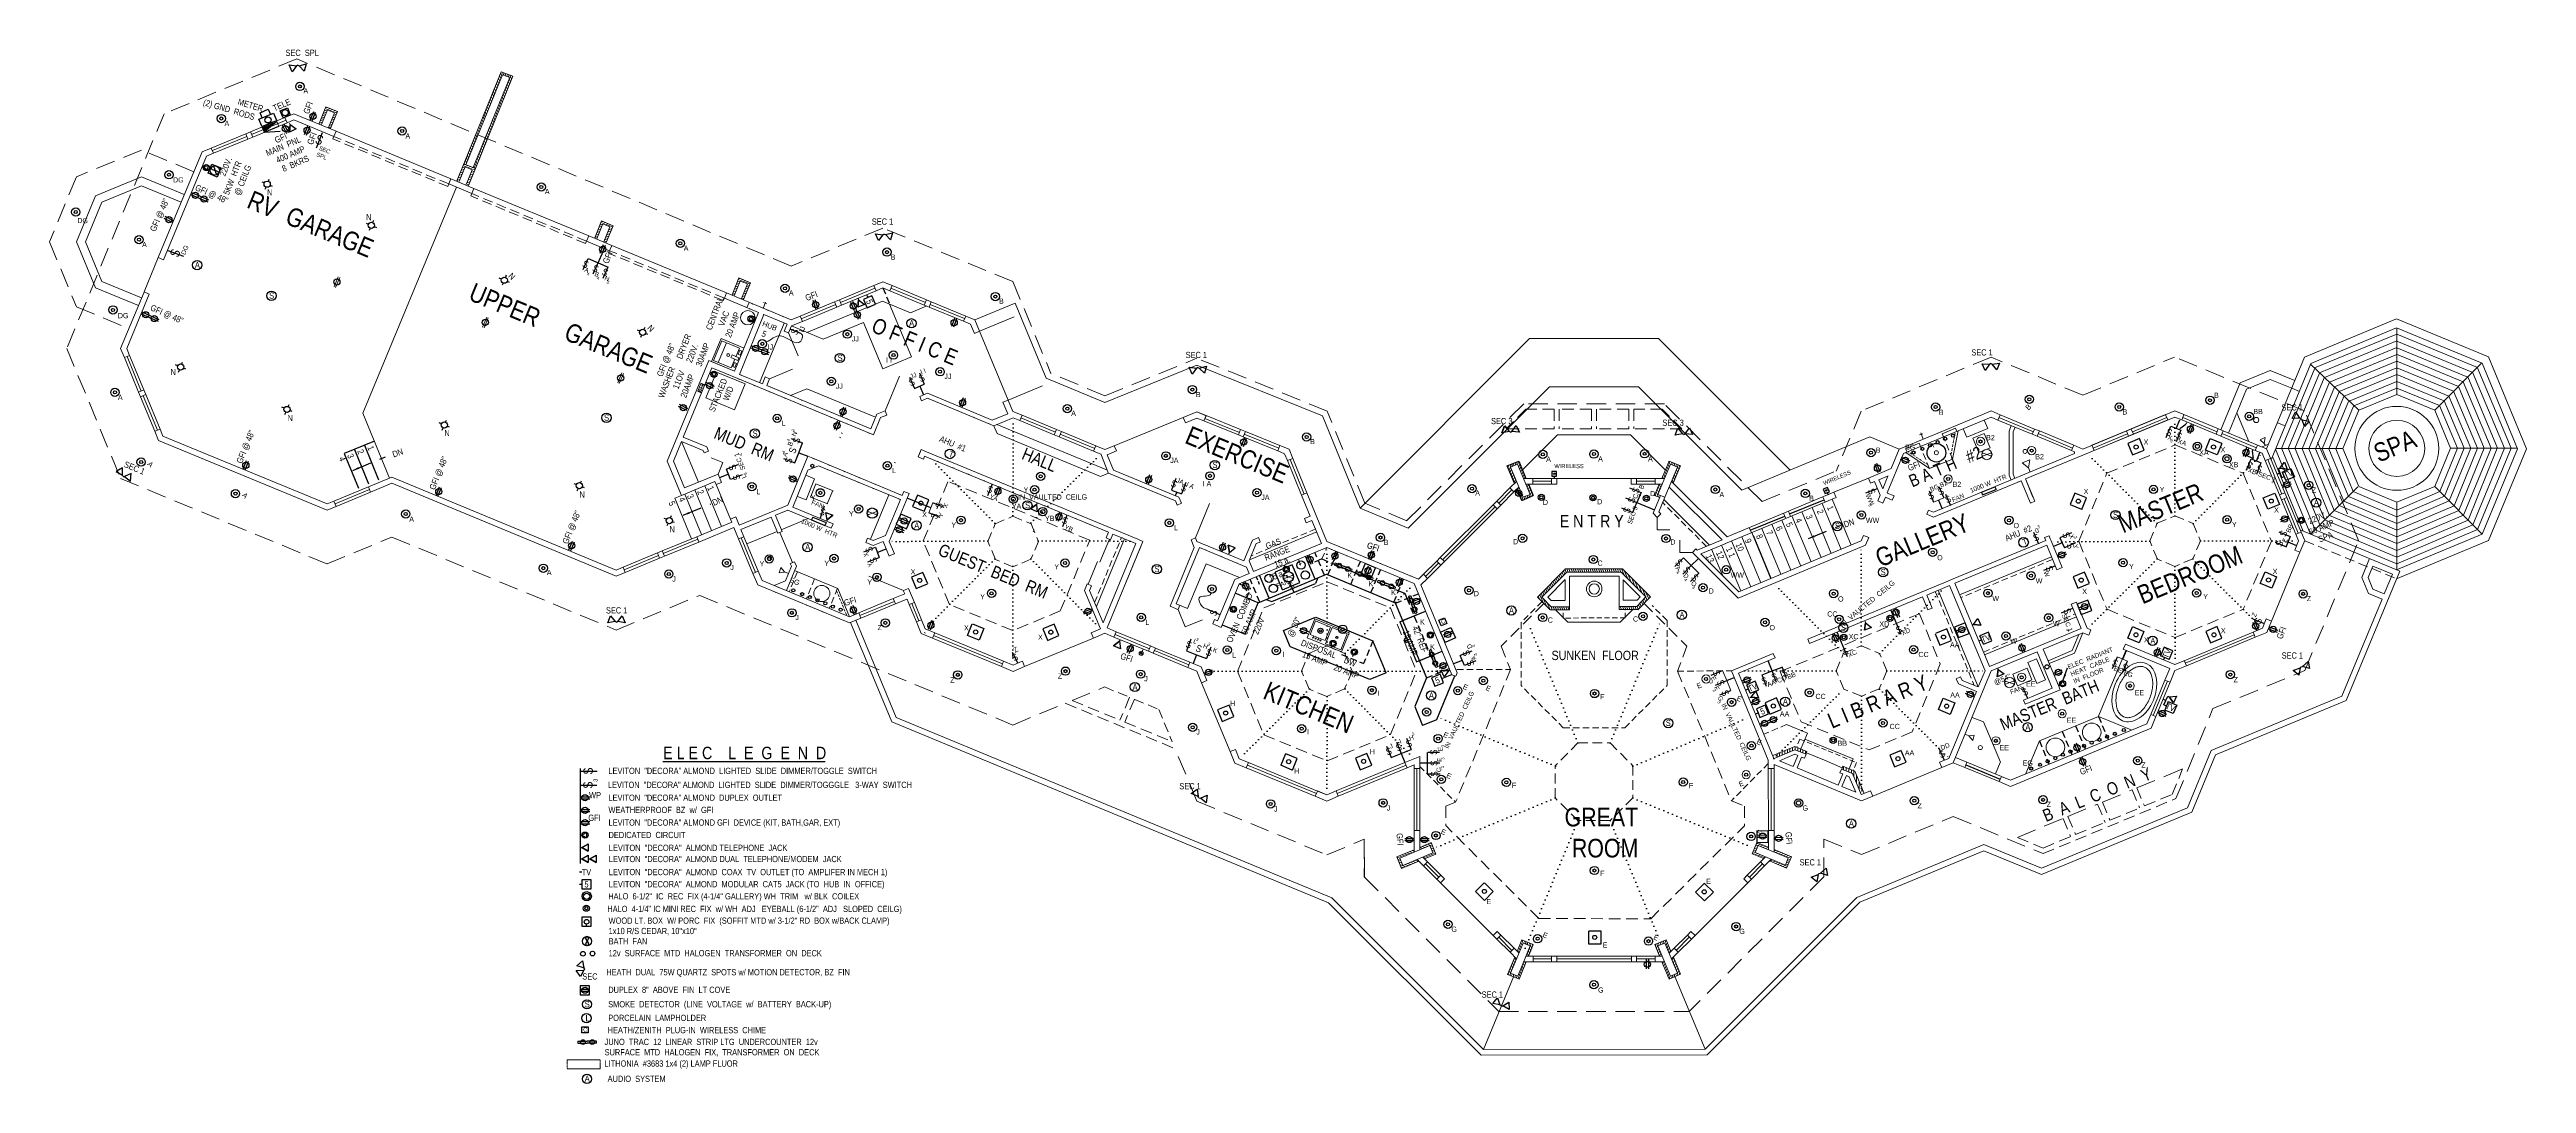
# Model space of a CAD drawing. Header units: inches. Extents: x 2775 to 14269, y 3098 to 7295.
# Drawn here: x 11877 to 14269, y 3365 to 4364 of the extents above; entities outside this region: 3.
import ezdxf

# ---------------------------------------------------------------- set-up
doc = ezdxf.new("R2010")
doc.units = ezdxf.units.IN
doc.header["$LTSCALE"] = 0.5
doc.header["$MEASUREMENT"] = 0
doc.header["$PDMODE"] = 1
for name, pattern in [('ACAD_ISO07W100', [3, 0, -3]), ('CENTER', [2, 1.25, -0.25, 0.25, -0.25]), ('DOT2', [0.125, 0, -0.125]), ('HIDDEN', [0.375, 0.25, -0.125])]:
    doc.linetypes.add(name, pattern=pattern)
for name, color, linetype, lineweight in [('APPLIANCES', 250, 'CONTINUOUS', 9), ('ARCHENT RD', 3, 'CENTER', 20), ('BALCONY', 250, 'CONTINUOUS', 9), ('CONCRETE', 250, 'CONTINUOUS', 20), ('ELEC', 6, 'CONTINUOUS', 30), ('FOUNDATION', 250, 'CONTINUOUS', 9), ('INT WALLS', 250, 'CONTINUOUS', 9), ('LITE COVE', 250, 'HIDDEN', 9), ('LL HVAC', 7, 'HIDDEN', 9), ('MASONRY', 250, 'HIDDEN', 9), ('MILLWORK', 250, 'CONTINUOUS', 20), ('PLUMBING', 250, 'CONTINUOUS', 20), ('ROOFLINE', 250, 'HIDDEN', 9), ('ROOM TEXT', 252, 'CONTINUOUS', 20), ('SKYLITES', 250, 'CONTINUOUS', 9), ('WALLS', 250, 'CONTINUOUS', 9), ('WINDOWS', 250, 'CONTINUOUS', 9)]:
    doc.layers.add(name, color=color, linetype=linetype, lineweight=lineweight)
for name, color, linetype in [('C-ANNO', 250, 'CONTINUOUS'), ('CABINETS', 250, 'HIDDEN'), ('CABTOPS', 250, 'CONTINUOUS'), ('ELECTRICAL', 1, 'CONTINUOUS'), ('HVAC', 7, 'CONTINUOUS'), ('LL_ELECTRICAL', 1, 'CONTINUOUS'), ('LLPLUMBING', 250, 'CONTINUOUS'), ('MILLWORK TEXT', 7, 'CONTINUOUS'), ('STAIRS', 250, 'CONTINUOUS')]:
    doc.layers.add(name, color=color, linetype=linetype)
doc.styles.add('ARCHENT', font='technical.ttf', dxfattribs={"height": 6})
doc.styles.add('ARCHENTLTD', font='technical.ttf', dxfattribs={"height": 6})
doc.dimstyles.new('ARCHENTLTD', dxfattribs={"dimtxt": 12, "dimasz": 6, "dimexe": 9, "dimexo": 3, "dimgap": 1, "dimtad": 0, "dimdec": 4, "dimzin": 1, "dimdsep": 46, "dimlunit": 4, "dimtxsty": 'ARCHENT', "dimcen": 6, "dimaunit": 1, "dimadec": 5, "dimazin": 0, "dimtfac": 1, "dimtdec": 4, "dimtofl": 0, "dimtmove": 0, "dimatfit": 3, "dimfxl": 0, "dimfrac": 2, "dimtolj": 1, "dimtzin": 0, "dimarcsym": 0})
pattern_1 = [(67.511455, (26737.7978, 2.6727), (1.73241754, -0.7171851), [])]
pattern_2 = [(202.521756, (17030.3694, -9710.384), (0.71818915, -1.73200154), [])]
pattern_3 = [(337.555994, (9724.8282, -9715.329), (-0.71583818, -1.73297453), [])]
pattern_4 = [(247.555994, (-3.6255, 7419.5668), (-1.73297453, 0.71583818), [])]
pattern_5 = [(112.5, (0.053, 7.3125), (-1.73227412, -0.71753144), [])]

msp = doc.modelspace()

# ---------------------------------------------------------------- hatches: boundary and pattern name
at = {"layer": 'ELEC', "linetype": 'Continuous', "lineweight": 9, "ltscale": 50}
msp.add_hatch(color=1, dxfattribs=at).paths.add_polyline_path([(12096.8, 4294.5), (12082.8, 4288.7), (12084.7, 4284), (12084.7, 4284)])
at = {"layer": 'ELEC', "linetype": 'Continuous', "ltscale": 25}
h = msp.add_hatch(color=7, dxfattribs=at)
edge = h.paths.add_edge_path()
edge.add_arc((13330.1, 3954.2), 0.593, 0, 360)
h = msp.add_hatch(color=7, dxfattribs=at)
edge = h.paths.add_edge_path()
edge.add_arc((13592.8, 3938.1), 0.593, 0, 360)
at = {"layer": 'MASONRY', "linetype": 'Continuous', "lineweight": 9, "ltscale": 150}
h = msp.add_hatch(dxfattribs=at)
h.set_pattern_fill('ANSI31', color=256, scale=15, angle=67.5, style=0)
h.paths.add_polyline_path([(12314.6, 4339.5), (12321.6, 4336.8), (12297.9, 4278.5), (12300, 4277.6), (12324.6, 4338.1), (12313.4, 4342.4), (12289, 4282.3), (12291, 4281.4)])
at = {"layer": 'MASONRY', "lineweight": 9, "ltscale": 75}
h = msp.add_hatch(dxfattribs=at)
h.set_pattern_fill('ANSI31', color=256, scale=15, angle=22.5, style=0)
h.set_pattern_definition([(202.555994, (5192.9697, 16149.9798), (-0.719224, 1.73157207), [])])
h.paths.add_polyline_path([(12139.9, 4291.9), (12137.4, 4291.9), (12144.2, 4308.6), (12155.3, 4304), (12148.5, 4287.3), (12146.7, 4289), (12152.4, 4302.8), (12145.5, 4305.6)])
at = {"layer": 'MASONRY', "linetype": 'Continuous', "lineweight": 9, "ltscale": 150}
h = msp.add_hatch(dxfattribs=at)
h.set_pattern_fill('ANSI31', color=256, scale=15, angle=67.5, style=0)
h.paths.add_polyline_path([(12291, 4281.4), (12289, 4282.3), (12277.3, 4253.4), (12279.3, 4252.6)])
h.paths.add_polyline_path([(12300, 4277.6), (12297.9, 4278.5), (12286.2, 4249.8), (12288.4, 4248.9)])
at = {"layer": 'MASONRY', "lineweight": 9, "ltscale": 75}
h = msp.add_hatch(dxfattribs=at)
h.set_pattern_fill('ANSI31', color=256, scale=15, angle=22.5, style=0)
h.set_pattern_definition([(202.555994, (5325.9972, 16094.8398), (-0.719224, 1.73157207), [])])
h.paths.add_polyline_path([(12272.9, 4236.7), (12270.5, 4236.7), (12277.3, 4253.4), (12288.4, 4248.9), (12281.5, 4232.2), (12279.8, 4233.9), (12285.4, 4247.6), (12278.5, 4250.5)])
h = msp.add_hatch(dxfattribs=at)
h.set_pattern_fill('ANSI31', color=256, scale=15, angle=22.5, style=0)
h.set_pattern_definition([(202.555994, (5459.0248, 16039.7), (-0.719224, 1.73157207), [])])
h.paths.add_polyline_path([(12405.9, 4181.6), (12403.5, 4181.6), (12410.3, 4198.3), (12421.4, 4193.7), (12414.5, 4177), (12412.8, 4178.8), (12418.4, 4192.5), (12411.5, 4195.4)])
h = msp.add_hatch(dxfattribs=at)
h.set_pattern_fill('ANSI31', color=256, scale=15, angle=22.5, style=0)
h.set_pattern_definition([(202.555994, (5591.6893, 15984.6607), (-0.719224, 1.73157207), [])])
h.paths.add_polyline_path([(12538.6, 4126.5), (12536.2, 4126.5), (12542.9, 4143.3), (12554, 4138.7), (12547.2, 4122), (12545.5, 4123.7), (12551.1, 4137.5), (12544.2, 4140.3)])
h = msp.add_hatch(dxfattribs=at)
h.set_pattern_fill('ANSI31', color=256, scale=15, angle=67.5, style=0)
h.set_pattern_definition(pattern_4)
h.paths.add_polyline_path([(13293.5, 3946.8), (13291.8, 3945.1), (13284.8, 3961.7), (13295.9, 3966.3), (13302.8, 3949.7), (13300.4, 3949.7), (13294.7, 3963.4), (13287.7, 3960.5)])
h = msp.add_hatch(dxfattribs=at)
h.set_pattern_fill('ANSI31', color=256, scale=15, angle=67.5, style=0)
h.set_pattern_definition([(292.54454, (26734.3495, 7442.9466), (1.73171582, 0.71887782), [])])
h.paths.add_polyline_path([(13443.3, 3946.9), (13445, 3945.1), (13452, 3961.8), (13440.9, 3966.4), (13434, 3949.7), (13436.5, 3949.7), (13442.2, 3963.4), (13449.1, 3960.6)])
h = msp.add_hatch(dxfattribs=at)
h.set_pattern_fill('ANSI31', color=256, scale=15, angle=67.5, style=0)
h.set_pattern_definition(pattern_4)
h.paths.add_polyline_path([(13299.9, 3931.5), (13303.4, 3932.9), (13304.2, 3930.8), (13298.7, 3928.5), (13294.1, 3939.6), (13295.8, 3941.3)])
h.paths.add_polyline_path([(13309.7, 3933.1), (13304.2, 3930.8), (13303.4, 3932.9), (13306.8, 3934.3), (13302.7, 3944.2), (13305.1, 3944.2)])
h = msp.add_hatch(dxfattribs=at)
h.set_pattern_fill('ANSI31', color=256, scale=15, angle=67.5, style=0)
h.set_pattern_definition(pattern_5)
h.paths.add_polyline_path([(13368.6, 3862.3), (13341, 3862.3), (13316.6, 3837.9), (13320.8, 3837.9), (13342.3, 3859.3), (13368.6, 3859.3)])
h.paths.add_polyline_path([(13318.1, 3835.1), (13320.8, 3837.9), (13316.6, 3837.9), (13313.9, 3835.1), (13316.6, 3832.4), (13320.7, 3832.4)])
h.paths.add_polyline_path([(13320.7, 3832.4), (13316.6, 3832.4), (13326.2, 3822.8), (13344.7, 3822.8), (13344.7, 3825.8), (13327, 3825.7)])
h = msp.add_hatch(dxfattribs=at)
h.set_pattern_fill('ANSI31', color=256, scale=15, angle=67.5, style=0)
h.set_pattern_definition(pattern_5)
h.paths.add_polyline_path([(13395.9, 3862.3), (13368.6, 3862.3), (13368.6, 3859.3), (13394.7, 3859.3), (13415.7, 3837.9), (13420.4, 3837.9)])
h.paths.add_polyline_path([(13423.1, 3835.2), (13420.4, 3837.9), (13415.7, 3837.9), (13418.4, 3835.2), (13415.8, 3832.4), (13420.4, 3832.4)])
h.paths.add_polyline_path([(13420.4, 3832.4), (13415.8, 3832.4), (13409.8, 3826), (13392.7, 3826), (13392.7, 3823), (13411, 3823)])
h = msp.add_hatch(dxfattribs=at)
h.set_pattern_fill('ANSI31', color=256, scale=15, angle=67.5, style=0)
h.set_pattern_definition(pattern_3)
h.paths.add_polyline_path([(13197.6, 3581.8), (13199.3, 3580.1), (13182.7, 3573.1), (13178.1, 3584.2), (13194.7, 3591.1), (13194.7, 3588.7), (13181, 3583), (13183.9, 3576)])
h = msp.add_hatch(dxfattribs=at)
h.set_pattern_fill('ANSI31', color=256, scale=15, angle=67.5, style=0)
h.set_pattern_definition(pattern_3)
h.paths.add_polyline_path([(13212.9, 3588.2), (13211.5, 3591.6), (13213.6, 3592.5), (13215.9, 3587), (13204.8, 3582.4), (13203.1, 3584.1)])
h.paths.add_polyline_path([(13211.3, 3598), (13213.6, 3592.5), (13211.5, 3591.6), (13210.1, 3595.1), (13200.2, 3591), (13200.2, 3593.4)])
h = msp.add_hatch(dxfattribs=at)
h.set_pattern_fill('ANSI31', color=256, scale=15, angle=67.5, style=0)
h.set_pattern_definition(pattern_2)
h.paths.add_polyline_path([(13524.2, 3588.4), (13525.6, 3591.9), (13523.5, 3592.7), (13521.3, 3587.2), (13532.3, 3582.6), (13534, 3584.3)])
h.paths.add_polyline_path([(13525.8, 3598.2), (13523.5, 3592.7), (13525.6, 3591.9), (13527.1, 3595.3), (13536.9, 3591.2), (13536.9, 3593.6)])
h = msp.add_hatch(dxfattribs=at)
h.set_pattern_fill('ANSI31', color=256, scale=15, angle=67.5, style=0)
h.set_pattern_definition(pattern_2)
h.paths.add_polyline_path([(13539.6, 3582), (13537.8, 3580.3), (13554.5, 3573.3), (13559.1, 3584.4), (13542.4, 3591.3), (13542.4, 3588.9), (13556.1, 3583.2), (13553.3, 3576.3)])
h = msp.add_hatch(dxfattribs=at)
h.set_pattern_fill('ANSI31', color=256, scale=15, angle=67.5, style=0)
h.paths.add_polyline_path([(13294.3, 3493), (13296, 3491.3), (13300.1, 3501.1), (13303.6, 3499.7), (13304.4, 3501.8), (13298.9, 3504.1)])
h.paths.add_polyline_path([(13302.9, 3488.4), (13305.3, 3488.4), (13309.9, 3499.5), (13304.4, 3501.8), (13303.6, 3499.7), (13307, 3498.3)])
h = msp.add_hatch(dxfattribs=at)
h.set_pattern_fill('ANSI31', color=256, scale=15, angle=67.5, style=0)
h.set_pattern_definition(pattern_1)
h.paths.add_polyline_path([(13437, 3501.1), (13433.5, 3499.7), (13432.7, 3501.8), (13438.2, 3504.1), (13442.8, 3493), (13441.1, 3491.3)])
h.paths.add_polyline_path([(13427.2, 3499.5), (13432.7, 3501.8), (13433.5, 3499.7), (13430.1, 3498.3), (13434.2, 3488.4), (13431.8, 3488.4)])
h = msp.add_hatch(dxfattribs=at)
h.set_pattern_fill('ANSI31', color=256, scale=15, angle=67.5, style=0)
h.paths.add_polyline_path([(13293.8, 3485.8), (13292, 3487.5), (13285, 3470.8), (13296.1, 3466.2), (13303, 3482.9), (13300.6, 3482.9), (13294.9, 3469.2), (13288, 3472.1)])
h = msp.add_hatch(dxfattribs=at)
h.set_pattern_fill('ANSI31', color=256, scale=15, angle=67.5, style=0)
h.set_pattern_definition(pattern_1)
h.paths.add_polyline_path([(13443.3, 3485.8), (13445.1, 3487.5), (13452.1, 3470.9), (13441, 3466.2), (13434.1, 3482.9), (13436.5, 3482.9), (13442.2, 3469.2), (13449.1, 3472.1)])

# ---------------------------------------------------------------- linework, layer by layer
at = {"layer": 'APPLIANCES', "ltscale": 50}
for p, q in [((12521.2, 4052.4), (12510.9, 4027.4)), ((12548.9, 4040.9), (12538.6, 4015.9))]:
    msp.add_line(p, q, dxfattribs=at)
at = {"layer": 'APPLIANCES', "linetype": 'Continuous', "lineweight": -3, "ltscale": 1.5}
for p, q in [((13077.2, 3866.1), (13060.7, 3859.2)), ((13067.7, 3842.2), (13060.7, 3859.2)), ((13084.3, 3849.1), (13077.2, 3866.1)), ((13067.7, 3842.2), (13084.3, 3849.1)), ((13180.9, 3811.2), (13197, 3772.5)), ((13187.4, 3795.5), (13185.5, 3794.7)), ((13187.1, 3791.1), (13185.5, 3794.7)), ((13186.3, 3792.9), (13191, 3794.9)), ((13189, 3791.8), (13187.1, 3791.1)), ((13197, 3772.5), (13221.9, 3782.8))]:
    msp.add_line(p, q, dxfattribs=at)
at = {"layer": 'APPLIANCES', "linetype": 'Continuous', "lineweight": -3, "ltscale": 50}
msp.add_line((13101.9, 3853.6), (13099.7, 3848.3), dxfattribs=at)
at = {"layer": 'APPLIANCES', "linetype": 'Continuous', "lineweight": 20, "ltscale": 90}
for radius in [40.5, 27]:
    msp.add_circle((14143.6, 3978.7), radius, dxfattribs=at)
at = {"layer": 'APPLIANCES', "linetype": 'Continuous', "lineweight": -3, "ltscale": 1.5}
for centre in [(13054.8, 3853.2), (13085.6, 3866), (13089.7, 3856.3), (13058.9, 3843.5)]:
    msp.add_circle(centre, 4.02, dxfattribs=at)
at = {"layer": 'ARCHENT RD', "color": 1, "linetype": 'Continuous', "ltscale": 7.5}
msp.add_point((5395.2, 3097.9, -44589.5), dxfattribs=at)
at = {"layer": 'BALCONY', "linetype": 'Continuous', "lineweight": 9, "ltscale": 75}
for p, q in [((14143.6, 4030.8), (14143.5, 4094.9)), ((14106.8, 4015.5), (14060.4, 4060)), ((14180.4, 4015.6), (14225.4, 4061.1)), ((14091.6, 3978.7), (14026.8, 3978.7)), ((14195.6, 3978.8), (14259.9, 3978.8)), ((14106.1, 3941.6), (14060.4, 3895.8)), ((14143.6, 3926.7), (14143.7, 3861.6)), ((14180.4, 3942), (14226, 3895.8)), ((14050.4, 3900), (14108.6, 3875.9))]:
    msp.add_line(p, q, dxfattribs=at)
at = {"layer": 'BALCONY', "linetype": 'Continuous', "lineweight": 9}
for p, q in [((14143.5, 4089), (14064.2, 4056.4)), ((14143.5, 4082.5), (14069, 4051.8)), ((14143.5, 4076), (14073.7, 4047.3)), ((14143.5, 4069.4), (14078.5, 4042.7)), ((14207.7, 4043), (14143.4, 4069.6)), ((14221.5, 4056.7), (14143.5, 4089)), ((14216.9, 4052.1), (14143.5, 4082.3)), ((14212.3, 4047.5), (14143.5, 4075.9)), ((14032.2, 3978.7), (14064.3, 4056)), ((14038.7, 3978.7), (14068.9, 4051.4)), ((14045.2, 3978.7), (14073.5, 4046.8)), ((14052.1, 3978.4), (14078.7, 4042.7)), ((14143.5, 4062.9), (14083.3, 4038.1)), ((14143.5, 4056.4), (14088, 4033.5)), ((14143.6, 4049.9), (14092.7, 4029)), ((14143.6, 4043.4), (14097.5, 4024.4)), ((14203.1, 4038.4), (14143.5, 4062.9)), ((14198.5, 4033.8), (14143.5, 4056.4)), ((14194, 4029.2), (14143.6, 4049.9)), ((14189.4, 4024.6), (14143.6, 4043.4)), ((14234.6, 3978.8), (14207.7, 4043)), ((14240.8, 3978.8), (14212.2, 4047.9)), ((14247.6, 3978.8), (14216.7, 4052.4)), ((14254.1, 3978.8), (14221.3, 4057)), ((14058.6, 3978.4), (14083.3, 4037.9)), ((14065.1, 3978.4), (14087.9, 4033.3)), ((14071.6, 3978.4), (14092.5, 4028.7)), ((14078.1, 3978.4), (14097.1, 4024.1)), ((14084.6, 3978.4), (14101.7, 4019.5)), ((14143.6, 4036.9), (14102.2, 4019.9)), ((14143.6, 4030.8), (14106.8, 4015.5)), ((14184.8, 4020), (14143.6, 4036.9)), ((14180.4, 4015.6), (14143.6, 4030.8)), ((14202.1, 3978.8), (14184.8, 4020)), ((14208.6, 3978.8), (14189.4, 4024.6)), ((14215.1, 3978.8), (14194, 4029.2)), ((14221.4, 3978.8), (14198.5, 4033.8)), ((14228.1, 3978.8), (14203.1, 4038.4)), ((14106.8, 4015.5), (14091.6, 3978.7)), ((14195.6, 3978.8), (14180.4, 4015.6)), ((14053.3, 3898.8), (14023.6, 3971)), ((14060.3, 3895.8), (14026.5, 3978)), ((14064.7, 3900.2), (14032.6, 3978.3)), ((14069.3, 3904.8), (14039.1, 3978.4)), ((14074.1, 3909.6), (14045.6, 3978.4)), ((14078.5, 3914), (14052.1, 3978.4)), ((14083.1, 3918.6), (14058.6, 3978.4)), ((14087.9, 3923.4), (14065.1, 3978.4)), ((14092.3, 3927.8), (14071.6, 3978.4)), ((14096.9, 3932.4), (14078.1, 3978.4)), ((14101.5, 3937), (14084.6, 3978.4)), ((14106.8, 3941.9), (14091.6, 3978.7)), ((14180.4, 3942), (14195.6, 3978.8)), ((14202.1, 3978.8), (14185.2, 3937.1)), ((14208.6, 3978.8), (14189.8, 3932.5)), ((14215.1, 3978.8), (14194.3, 3927.9)), ((14221.4, 3978.8), (14198.9, 3923.3)), ((14228.1, 3978.8), (14203.4, 3918.7)), ((14234.6, 3978.8), (14207.9, 3914.1)), ((14240.6, 3978.8), (14212.4, 3909.5)), ((14247.5, 3978.8), (14217, 3904.9)), ((14254, 3978.8), (14221.5, 3900.3)), ((14087.9, 3923.4), (14143.7, 3899.7)), ((14092.3, 3927.8), (14143.7, 3906.2)), ((14096.9, 3932.4), (14143.7, 3912.7)), ((14101.5, 3937), (14143.6, 3919.2)), ((14106.8, 3941.9), (14143.6, 3926.7)), ((14143.6, 3926.7), (14180.4, 3942)), ((14185.2, 3937.1), (14143.6, 3919.2)), ((14189.8, 3932.5), (14143.7, 3912.7)), ((14194.3, 3927.9), (14143.7, 3906.2)), ((14198.9, 3923.3), (14143.7, 3899.7)), ((14064.8, 3900.2), (14143.7, 3867.2)), ((14069.4, 3904.8), (14143.7, 3873.7)), ((14074.1, 3909.6), (14143.7, 3880.1)), ((14078.6, 3914), (14143.7, 3886.8)), ((14083.1, 3918.6), (14143.7, 3893.2)), ((14203.4, 3918.7), (14143.7, 3893.2)), ((14207.9, 3914.1), (14143.7, 3886.8)), ((14212.4, 3909.5), (14143.7, 3880.1)), ((14217, 3904.9), (14143.7, 3873.7)), ((14221.5, 3900.3), (14143.7, 3867.2)), ((14115.8, 3854, -2.2), (14120.4, 3842.9, -2.2))]:
    msp.add_line(p, q, dxfattribs=at)
at = {"layer": 'BALCONY', "lineweight": 9, "ltscale": 50}
for p, q in [((14108.6, 3875.9), (14146.5, 3860.2)), ((14116.2, 3838.7), (14109.8, 3854)), ((14120.4, 3865.1), (14139.3, 3857.2)), ((14116.2, 3838.7), (14129.4, 3833.2)), ((14120.4, 3842.9), (14131.5, 3838.3)), ((12655.8, 3812.7), (12694.7, 3718.7)), ((13115.3, 3544.6), (12694.7, 3718.7)), ((13622.1, 3545.1), (13745, 3596.1)), ((13745, 3596.1), (13800.5, 3573.2)), ((13745, 3590.1), (13800.5, 3567.2)), ((13261.7, 3398.4), (13115.3, 3544.6)), ((13475.7, 3398.5), (13622.1, 3545.1)), ((13261.7, 3398.4), (13475.7, 3398.5))]:
    msp.add_line(p, q, dxfattribs=at)
at = {"layer": 'BALCONY', "lineweight": 9, "ltscale": 75}
for p, q in [((14094.8, 3735.2), (14146.5, 3860.2)), ((14109.8, 3854), (14117.4, 3872.3)), ((14115.8, 3854), (14120.4, 3865.1)), ((14131.5, 3838.3), (14139.3, 3857.2)), ((14090.6, 3739.4), (14129.4, 3833.2)), ((13964.5, 3687), (14090.6, 3739.4)), ((13968.7, 3682.8), (14094.8, 3735.2)), ((13941.6, 3631.7), (13964.5, 3687)), ((13945.8, 3627.5), (13968.7, 3682.8)), ((13800.5, 3573.2), (13941.6, 3631.7)), ((13800.5, 3567.2), (13945.8, 3627.5))]:
    msp.add_line(p, q, dxfattribs=at)
at = {"layer": 'BALCONY', "linetype": 'ByBlock', "lineweight": 9, "ltscale": 50}
for p, q in [((12650.7, 3810.6), (12690.5, 3714.5)), ((13112.2, 3539.9), (12690.5, 3714.5)), ((13625.2, 3540.4), (13745, 3590.1)), ((13259.4, 3392.9), (13112.2, 3539.9)), ((13477.9, 3393), (13625.2, 3540.4)), ((13259.4, 3392.9), (13477.9, 3393))]:
    msp.add_line(p, q, dxfattribs=at)
at = {"layer": 'C-ANNO', "color": 4, "linetype": 'Continuous', "lineweight": 9}
for p in [(2775.2, 7295.4, -44589.5), (3010.1, 7246.3, -44589.5)]:
    msp.add_point(p, dxfattribs=at)
at = {"layer": 'CABINETS', "lineweight": 9, "ltscale": 50}
for p, q in [((13692.4, 3959.4), (13683.6, 3980.5)), ((13714.7, 3968.3), (13705.8, 3989.7)), ((13105.8, 3871.9), (13110.4, 3883))]:
    msp.add_line(p, q, dxfattribs=at)
at = {"layer": 'CABINETS', "linetype": 'HIDDEN', "ltscale": 25}
for p, q in [((13093.3, 3876), (13096.6, 3868.1)), ((13093.3, 3876), (13096.6, 3868.1)), ((13042.3, 3854.8), (13045.5, 3847.1)), ((13069.7, 3861), (13072.8, 3853.4)), ((13105.8, 3871.9), (13096.6, 3868.1)), ((13105.8, 3871.9), (13096.6, 3868.1))]:
    msp.add_line(p, q, dxfattribs=at)
at = {"layer": 'CABINETS', "linetype": 'HIDDEN', "ltscale": 50}
for p, q in [((13108.2, 3856.2), (13099, 3878.3)), ((13111.6, 3856.6), (13120.7, 3878.8)), ((13045.8, 3830.3), (13036.6, 3852.4)), ((13133.7, 3847.4), (13142.9, 3869.6)), ((13153.1, 3839.4), (13162.3, 3861.5)), ((13175.3, 3830.2), (13184.5, 3852.3)), ((13033.1, 3834.2), (13036.9, 3843.6)), ((13176.7, 3829.2), (13198.9, 3838.4)), ((13206.7, 3757), (13228.8, 3766.2))]:
    msp.add_line(p, q, dxfattribs=at)
at = {"layer": 'CABINETS', "linetype": 'HIDDEN', "lineweight": 9, "ltscale": 50}
for p, q in [((12599.4, 3859.6), (12591.4, 3840.2)), ((12616, 3852.8), (12608, 3833.4)), ((12638.2, 3843.6), (12630.1, 3824.2))]:
    msp.add_line(p, q, dxfattribs=at)
at = {"layer": 'CABINETS', "ltscale": 50}
for p, q in [((13105.8, 3871.9), (13116.1, 3867.6)), ((13116.1, 3867.6), (13179.9, 3841.3)), ((13179.9, 3841.3), (13185.7, 3838.9)), ((13179.9, 3841.3), (13185.7, 3838.9)), ((13185.7, 3838.9), (13187.8, 3833.8)), ((13185.7, 3838.9), (13187.8, 3833.8)), ((13187.8, 3833.8), (13217.8, 3761.6)), ((13833.4, 3710.7), (13842.6, 3688.6)), ((13855.6, 3719.9), (13864.8, 3697.8)), ((13798.5, 3696.2), (13807.7, 3674)), ((13820.6, 3705.4), (13829.8, 3683.2))]:
    msp.add_line(p, q, dxfattribs=at)
at = {"layer": 'CABINETS', "linetype": 'Continuous', "lineweight": -3, "ltscale": 1.5}
msp.add_line((13180.9, 3811.2), (13205.9, 3821.6), dxfattribs=at)
at = {"layer": 'CABINETS', "linetype": 'HIDDEN', "lineweight": -3, "ltscale": 50}
for p in [(13124.6, 3779.8), (13154.9, 3793)]:
    msp.add_line(p, (13146, 3771), dxfattribs=at)
at = {"layer": 'CABTOPS', "linetype": 'HIDDEN', "lineweight": 20, "ltscale": 20}
for p, q in [((13713.1, 3972.7), (13717.4, 3994.7)), ((13691, 3962.7), (13672, 3975.4)), ((12637.2, 3841.1), (12647, 3817.2))]:
    msp.add_line(p, q, dxfattribs=at)
at = {"layer": 'CABTOPS', "linetype": 'Continuous', "lineweight": -3, "ltscale": 1.5}
for p, q in [((13099.2, 3852.5), (13089.9, 3874.6)), ((13054.9, 3834), (13045.6, 3856.2))]:
    msp.add_line(p, q, dxfattribs=at)
at = {"layer": 'CABTOPS', "lineweight": 9, "ltscale": 50}
for p, q in [((12596.7, 3860.8), (12638.3, 3843.5)), ((12638.3, 3843.5), (12649.7, 3816.1)), ((13806.9, 3773.7), (13830.2, 3783.4)), ((13808, 3771), (13832.5, 3781.1)), ((13836.7, 3799.1), (13830.2, 3783.4)), ((13840.6, 3800.7), (13832.5, 3781.1)), ((13798.5, 3696.2), (13855.6, 3719.9)), ((13855.6, 3719.9), (13887, 3707)), ((13798.5, 3696.2), (13785.5, 3664.8))]:
    msp.add_line(p, q, dxfattribs=at)
at = {"layer": 'CABTOPS', "linetype": 'Continuous', "lineweight": -3, "ltscale": 5}
for p, q in [((13044.3, 3829.6), (13099.7, 3852.7)), ((13099.7, 3852.7), (13110.3, 3857.1)), ((13110.3, 3857.1), (13176.5, 3829.7)), ((13176.5, 3829.7), (13206.7, 3757))]:
    msp.add_line(p, q, dxfattribs=at)
at = {"layer": 'CABTOPS', "lineweight": -3, "ltscale": 10}
for p, q in [((13044.3, 3829.6), (13022.1, 3838.8)), ((13009.5, 3808.3), (13031.7, 3799.2))]:
    msp.add_line(p, q, dxfattribs=at)
at = {"layer": 'CABTOPS', "linetype": 'HIDDEN', "ltscale": 50}
msp.add_line((13025.9, 3848), (13036.9, 3843.6), dxfattribs=at)
at = {"layer": 'CABTOPS', "lineweight": -3, "ltscale": 5}
msp.add_line((13031.7, 3799.2), (13044.3, 3829.6), dxfattribs=at)
at = {"layer": 'CABTOPS', "linetype": 'Continuous', "lineweight": 30, "ltscale": 2.5}
for p, q in [((13206.7, 3757), (13195.4, 3729.5)), ((13233.9, 3758.9), (13216.4, 3716.7))]:
    msp.add_line(p, q, dxfattribs=at)
at = {"layer": 'CABTOPS', "linetype": 'Continuous', "lineweight": 30, "ltscale": 1.5}
for p in [(13195.4, 3729.5), (13216.4, 3716.7)]:
    msp.add_line(p, (13203, 3711.1), dxfattribs=at)
at = {"layer": 'CONCRETE', "lineweight": 9, "ltscale": 75}
for p, q in [((12809.5, 4119), (12770.7, 4102.9)), ((12809.5, 4119), (12839.6, 4046.4)), ((12896.3, 4023), (12839.6, 4046.4)), ((12896.3, 4023), (12985, 4059.2)), ((13106.2, 4010.1), (12985, 4059.2)), ((13325.6, 4038.2), (13189.2, 3901.8)), ((13511.3, 3938.4), (13411.3, 4038.2)), ((13142.6, 3921.1), (13106.2, 4010.1)), ((13333.1, 3991.7), (13299.3, 3958)), ((13437.3, 3958.1), (13403.7, 3991.7)), ((13634.9, 3989.7), (13511.3, 3938.4)), ((13663.1, 3978), (13634.9, 3989.7)), ((13189.2, 3901.8), (13142.6, 3921.1))]:
    msp.add_line(p, q, dxfattribs=at)
at = {"layer": 'CONCRETE', "ltscale": 75}
for p, q in [((13306.3, 4084.7), (13142.6, 3921.1)), ((13557.8, 3957.6), (13430.6, 4084.7))]:
    msp.add_line(p, q, dxfattribs=at)
at = {"layer": 'CONCRETE', "linetype": 'Continuous', "lineweight": 9, "ltscale": 50}
for p, q in [((13306.3, 4084.7), (13430.6, 4084.7)), ((13325.6, 4038.2), (13411.3, 4038.2)), ((13333.1, 3991.7), (13403.7, 3991.7))]:
    msp.add_line(p, q, dxfattribs=at)
at = {"layer": 'ELEC', "color": 1}
for p, q in [((12080.5, 4302.8, 27877.4), (12088.4, 4306.2, 27877.4)), ((12088.4, 4306.2, 27877.4), (12090.5, 4301.1, 27877.4)), ((12079.5, 4296.5, 27877.4), (12093.5, 4302.4, 27877.4)), ((12082.3, 4289.7, 27877.4), (12079.5, 4296.5, 27877.4)), ((12082.6, 4297.8, 27877.4), (12080.5, 4302.8, 27877.4)), ((12082.4, 4289.5), (12096.4, 4295.4)), ((12084.7, 4284), (12098.7, 4289.9)), ((12084.7, 4284), (12099.9, 4285.1)), ((12093.5, 4302.4, 27877.4), (12096.4, 4295.6, 27877.4))]:
    msp.add_line(p, q, dxfattribs=at)
at = {"layer": 'ELEC', "color": 1, "lineweight": 20}
for p, q in [((12084.6, 4284), (12082.6, 4288.6)), ((12096.8, 4294.5), (12098.8, 4289.8))]:
    msp.add_line(p, q, dxfattribs=at)
at = {"layer": 'ELEC', "color": 1, "linetype": 'Continuous', "lineweight": 9, "ltscale": 50}
msp.add_line((12084.6, 4284), (12096.7, 4294.5), dxfattribs=at)
at = {"layer": 'ELEC', "color": 7, "linetype": 'Continuous', "ltscale": 150}
for p, q in [((12084.7, 4235), (12082.5, 4235.9)), ((12088.6, 4236.6), (12089.4, 4238.7)), ((12085.4, 4229), (12086.3, 4231)), ((12092.5, 4231.7), (12090.2, 4232.7)), ((12183, 4196.1), (12185.3, 4195.2)), ((12186.9, 4191.3), (12186, 4189.2)), ((12190, 4198.9), (12189.2, 4196.8)), ((12190.8, 4192.9), (12193, 4192)), ((12313.5, 4142.2), (12311.4, 4143.1)), ((12315.2, 4138.3), (12314.3, 4136.2)), ((12318.3, 4145.9), (12317.5, 4143.8)), ((12321.3, 4139), (12319.1, 4139.9)), ((12447.2, 4091.8), (12445, 4092.7)), ((12452, 4095.5), (12451.1, 4093.4)), ((12448.8, 4087.9), (12448, 4085.8)), ((12455, 4088.6), (12452.8, 4089.5)), ((12001, 4058.5), (11998.8, 4059.3)), ((12001.7, 4052.4), (12002.6, 4054.5)), ((12004.9, 4060.1), (12005.8, 4062.1)), ((12008.8, 4055.2), (12006.5, 4056.2)), ((12103.9, 4017.5), (12101.7, 4018.4)), ((12107.8, 4019.1), (12108.6, 4021.2)), ((12104.6, 4011.5), (12105.5, 4013.5)), ((12111.6, 4014.3), (12109.4, 4015.2)), ((12255.8, 4002.4), (12253.6, 4003.3)), ((12256.5, 3996.4), (12257.4, 3998.5)), ((12259.7, 4004), (12260.5, 4006.1)), ((12263.6, 3999.2), (12261.3, 4000.1)), ((12389.9, 3945.4), (12390.8, 3947.4)), ((12386, 3943.7), (12383.9, 3944.6)), ((12386.8, 3937.7), (12387.6, 3939.8)), ((12393.8, 3940.5), (12391.6, 3941.5)), ((12472.9, 3910.2), (12470.7, 3911.1)), ((12473.7, 3904.2), (12474.5, 3906.3)), ((12476.8, 3911.8), (12477.7, 3913.9)), ((12480.7, 3907), (12478.5, 3907.9))]:
    msp.add_line(p, q, dxfattribs=at)
at = {"layer": 'ELEC', "color": 1, "linetype": 'Continuous', "ltscale": 0.75}
for p, q in [((12392.5, 4151.3), (12397.4, 4162.2)), ((12402.2, 4147.2), (12410.7, 4166.4)), ((12411.8, 4143.2), (12416.6, 4154.1)), ((12592.1, 4094.1), (12602.9, 4089.5)), ((12707.5, 4047.5), (12712.4, 4036.6)), ((12717.1, 4051.6), (12721.9, 4040.8)), ((12717.4, 4038.8), (12721.2, 4030.4)), ((13921, 3989.3), (13925.5, 4000.2)), ((13930.5, 3997.9), (13934, 4006.4)), ((13930.8, 3985.5), (13935.3, 3996.6)), ((12593.4, 3988.3), (12604.4, 3984.1)), ((12600.7, 3974.4), (12609.3, 3971.1)), ((14008.1, 3966.2), (14011.5, 3974.7)), ((12532.8, 3953.7), (12524.2, 3950.4)), ((12541.9, 3962.7), (12530.9, 3958.5)), ((12545.9, 3953.1), (12534.7, 3948.8)), ((12585.8, 3968.9), (12597, 3964.6)), ((12964.7, 3949.7), (12960.4, 3938.5)), ((13998.6, 3957.6), (14003, 3968.6)), ((14008.3, 3953.9), (14012.8, 3965)), ((12625.2, 3922.8), (12621.4, 3911.4)), ((12728.2, 3921.2), (12705.3, 3930.6)), ((12741.2, 3921.5), (12730.1, 3926.1)), ((12787.3, 3944.1), (12783, 3932.9)), ((12965.6, 3936.5), (12964.1, 3932.9)), ((12974.4, 3945.8), (12970.2, 3934.8)), ((13399, 3930.9), (13409.9, 3926.4)), ((13402.8, 3940.6), (13413.9, 3936)), ((13409.9, 3926.4), (13427, 3919.3)), ((13631.1, 3935.7), (13642.1, 3940.1)), ((13692, 3937.8), (13696.4, 3926.9)), ((13701, 3928.8), (13704.5, 3920.3)), ((13701.5, 3942), (13706.1, 3930.9)), ((13707.8, 3934.6), (13712.7, 3923.7)), ((13742.5, 3936.5), (13755.5, 3941.7)), ((13742.6, 3936.5), (13743.7, 3933.7)), ((13743.7, 3933.7), (13756.7, 3938.9)), ((13755.5, 3941.7), (13756.7, 3938.9)), ((12614.1, 3912.4), (12613, 3909.6)), ((12613, 3909.6), (12625.9, 3904.2)), ((12614.1, 3912.4), (12627, 3907)), ((12627, 3906.9), (12625.9, 3904.2)), ((12737.1, 3911.9), (12726.2, 3916.4)), ((12859.5, 3914.2), (12855.3, 3903)), ((13394.9, 3921.3), (13405.9, 3916.7)), ((12663.5, 3878.9), (12674.7, 3883.2)), ((12676.5, 3878.3), (12685.1, 3881.6)), ((13792.9, 3897.7), (13797.5, 3886.6)), ((13820.5, 3887.6), (13812.1, 3884)), ((13829.5, 3897.1), (13818.4, 3892.4)), ((13833.4, 3887.5), (13822.6, 3882.8)), ((14026, 3888.3), (14037.2, 3883.7)), ((14029.8, 3898), (14040.7, 3893.5)), ((14038.4, 3888.5), (14046.9, 3885)), ((12667.4, 3869.2), (12678.4, 3873.5)), ((13073.8, 3850.9), (13078.7, 3840)), ((13446.5, 3864.5), (13455, 3873)), ((13454.1, 3857.3), (13462.4, 3865.6)), ((13461.6, 3850.1), (13470.1, 3858.6)), ((13462.4, 3865.6), (13468.9, 3872.2)), ((13802.9, 3861), (13813.8, 3865.4)), ((12996.5, 3822.8), (13007.3, 3818.2)), ((13664.9, 3799.1), (13655.1, 3822.8)), ((13819.9, 3819.9), (13830.9, 3824.3)), ((14004.5, 3814), (14015.7, 3809.6)), ((12806.7, 3782), (12812.1, 3771.2)), ((12979.2, 3794.4), (12974.9, 3783.2)), ((12984.7, 3779.5), (12981.4, 3770.9)), ((12998.6, 3786.8), (12994.4, 3775.8)), ((13250.4, 3783), (13239.4, 3778.6)), ((13613.2, 3777.4), (13603.3, 3801.2)), ((13879, 3775.1), (13882.7, 3783.5)), ((13241.3, 3774), (13232.8, 3770.6)), ((13254.3, 3773.4), (13243.3, 3769)), ((13481.6, 3759.8), (13492.7, 3764.3)), ((13496.6, 3754.7), (13503.7, 3757.6)), ((13534.9, 3748.9), (13530.7, 3760.2)), ((13540.5, 3763.8), (13536.8, 3773.7)), ((13544.6, 3752.7), (13540.5, 3763.8)), ((13554.3, 3756.5), (13550.1, 3767.8)), ((13869, 3766.3), (13873.9, 3777.3)), ((13878.7, 3762.3), (13883.5, 3773.1)), ((13485.7, 3750.2), (13496.6, 3754.7)), ((13489.9, 3740.6), (13500.6, 3745)), ((13782.1, 3748.5), (13787, 3737.6)), ((13168.2, 3691.2), (13172.7, 3680.1)), ((13177.9, 3694.9), (13182.4, 3684)), ((13182.4, 3684), (13185.8, 3675.5)), ((13187.6, 3698.9), (13192.1, 3688)), ((13219.4, 3685.1), (13207.9, 3685.1)), ((13701.6, 3688.5), (13706.6, 3677.6)), ((13207.8, 3674.7), (13200.1, 3674.7)), ((13219.6, 3674.7), (13207.8, 3674.7)), ((13219.8, 3664.2), (13207.8, 3664.2)), ((12395.8, 3517.2), (12395.8, 3519.4))]:
    msp.add_line(p, q, dxfattribs=at)
at = {"layer": 'ELEC', "color": 1, "linetype": 'Continuous', "lineweight": 30, "ltscale": 25}
for p, q in [((12397.4, 4162.2), (12416.5, 4153.7)), ((12712.4, 4036.6), (12721.9, 4040.8)), ((13925.5, 4000.2), (13935.2, 3996.3)), ((12597, 3964.6), (12600.7, 3974.4)), ((12600.7, 3974.4), (12604.4, 3984.1)), ((12534.7, 3948.8), (12530.9, 3958.5)), ((14003, 3968.6), (14012.7, 3964.6)), ((12960.4, 3938.5), (12970.2, 3934.8)), ((13405.9, 3916.7), (13409.9, 3926.4)), ((13413.9, 3936), (13409.9, 3926.4)), ((12674.7, 3883.2), (12678.4, 3873.5)), ((13818.4, 3892.4), (13822.6, 3882.8)), ((14040.7, 3893.5), (14036.8, 3883.9)), ((13455, 3873), (13462.4, 3865.6)), ((13462.4, 3865.6), (13469.8, 3858.3)), ((12974.9, 3783.2), (12984.7, 3779.5)), ((12984.7, 3779.5), (12994.4, 3775.8)), ((13243.4, 3768.9), (13239.4, 3778.6)), ((13530.7, 3760.2), (13540.5, 3763.8)), ((13540.5, 3763.8), (13550.3, 3767.4)), ((13172.7, 3680.1), (13182.4, 3684)), ((13182.4, 3684.1), (13192.1, 3688)), ((13207.8, 3674.7), (13207.8, 3685.1)), ((13207.8, 3664.2), (13207.8, 3674.7))]:
    msp.add_line(p, q, dxfattribs=at)
at = {"layer": 'ELEC', "color": 7, "linetype": 'Continuous', "lineweight": 9, "ltscale": 150}
for p, q in [((12152, 4134.7), (12156, 4144.4)), ((12153.4, 4134), (12157.4, 4143.7)), ((12295.4, 4095.8), (12299.4, 4105.5)), ((12296.8, 4095.1), (12300.8, 4104.8)), ((12425.9, 4042.1), (12429.9, 4051.8)), ((12427.4, 4041.4), (12431.4, 4051.1))]:
    msp.add_line(p, q, dxfattribs=at)
at = {"layer": 'ELEC', "color": 7, "linetype": 'Continuous', "ltscale": 0.75}
for p, q in [((13332.4, 3956.4), (13327.9, 3956.4)), ((13327.9, 3956.4), (13327.9, 3951.9)), ((13327.9, 3951.9), (13332.4, 3951.9)), ((13330.1, 3951.9), (13330.1, 3949.7)), ((13332.4, 3951.9), (13332.4, 3956.4)), ((13594, 3941), (13589.8, 3939.3)), ((13589.8, 3939.3), (13591.6, 3935.1)), ((13591.5, 3935.2), (13595.7, 3936.9)), ((13593.6, 3936), (13594.5, 3933.9)), ((13595.7, 3936.9), (13594, 3941))]:
    msp.add_line(p, q, dxfattribs=at)
at = {"layer": 'ELEC', "color": 1, "linetype": 'Continuous', "lineweight": 9, "ltscale": 25}
for p, q in [((12730.1, 3926.1), (12726.2, 3916.4)), ((13706.1, 3930.9), (13696.4, 3926.9)), ((13492.7, 3764.3), (13496.6, 3754.7)), ((13873.9, 3777.3), (13883.5, 3773.1)), ((13496.6, 3754.7), (13500.6, 3745))]:
    msp.add_line(p, q, dxfattribs=at)
at = {"layer": 'ELEC', "color": 1}
for points in [[(12099.9, 4304.7), (12106.9, 4307.6), (12109.7, 4300.9), (12102.7, 4298)], [(12030.4, 4244.3), (12034.1, 4253.1), (12042.7, 4249.6), (12039, 4240.7)]]:
    msp.add_lwpolyline(points, close=True, dxfattribs=at)
at = {"layer": 'ELEC', "color": 4, "linetype": 'Continuous', "ltscale": 7.5}
for centre in [(12119, 4328.2), (12043.1, 4297.2), (12217.7, 4285.2), (11992.6, 4242.9), (12352.1, 4231.1), (11902.6, 4206.9), (11963.7, 4180.2), (12486.3, 4176.7), (12685.9, 4168.2), (12587.4, 4133.3), (11938.5, 4112.4), (12790.5, 4125.3), (11940.4, 4032.8), (12860, 4017.1), (12980.7, 4035.5), (13698.3, 4018.6), (13788.8, 4026.1), (13875.6, 4018.7), (13963.2, 4025.2), (14001.1, 4009.6), (13091, 3989.7), (13319.1, 3972.9), (13368.4, 3973.2), (13417.3, 3973.5), (13635.9, 3974.5), (11965.7, 3965.5), (14058.5, 3943.1), (12056.8, 3935), (13250.7, 3939.8), (13485.6, 3939), (12221.2, 3915.3), (13162.3, 3892.7), (12354, 3863), (12475.2, 3857.4), (12531.1, 3868.1), (14053.2, 3838.2), (12594, 3819.9), (12684.3, 3810.2), (12754.2, 3760), (12858.2, 3763.6), (12930.7, 3760.7), (13982.9, 3760.3), (12981, 3709.4), (13893.5, 3677.2), (13056.2, 3635.4), (13164.9, 3636.4), (13566, 3636.3), (13677.7, 3638.5), (13802.1, 3639.4), (13227.5, 3519.1), (13505.7, 3517), (13368.4, 3460.8)]:
    msp.add_circle(centre, 4, dxfattribs=at)
at = {"layer": 'ELEC', "color": 4, "linetype": 'Continuous'}
for centre, radius in [((12119, 4328.2), 1.5), ((12043.1, 4297.2), 1.5), ((12217.7, 4285.2), 1.5), ((11992.6, 4242.9), 1.5), ((12352.1, 4231.1), 1.5), ((11902.6, 4206.9), 1.5), ((11963.7, 4180.2), 1.5), ((12486.3, 4176.7), 1.5), ((12685.9, 4168.2), 1.5), ((11938.5, 4112.4), 1.5), ((12587.4, 4133.3), 1.5), ((12790.5, 4125.3), 1.5), ((11940.4, 4032.8), 1.5), ((12860, 4017.1), 1.5), ((12980.7, 4035.5), 1.5), ((13698.3, 4018.6), 1.5), ((13788.8, 4026.1), 1.5), ((13875.6, 4018.7), 1.5), ((13963.2, 4025.2), 1.5), ((14001.1, 4009.6), 1.5), ((13091, 3989.7), 1.5), ((13319.1, 3972.9), 1.5), ((13368.4, 3973.2), 1.5), ((13417.3, 3973.5), 1.5), ((13635.9, 3974.5), 1.5), ((11965.7, 3965.5), 1.5), ((12056.8, 3935), 1.5), ((13250.7, 3939.8), 1.5), ((13485.6, 3939), 1.5), ((13572.5, 3935.2), 1.5), ((14058.5, 3943.1), 1.5), ((12221.2, 3915.3), 1.5), ((13162.3, 3892.7), 1.5), ((12354, 3863), 1.5), ((12475.2, 3857.4), 1.5), ((12531.1, 3868.1), 1.5), ((14053.2, 3838.3), 1.5), ((12594, 3819.9), 1.5), ((12684.3, 3810.3), 1.5), ((12754.2, 3760), 1.5), ((12858.2, 3763.6), 1.5), ((12930.7, 3760.7), 1.5), ((13982.9, 3760.3), 1.5), ((12981, 3709.4), 1.5), ((13893.5, 3677.2), 1.5), ((13056.2, 3635.4), 1.5), ((13164.9, 3636.4), 1.5), ((13566, 3636.3), 2.18), ((13677.7, 3638.5), 1.5), ((13802.1, 3639.3), 1.5), ((13227.5, 3519.1), 1.5), ((13505.7, 3517), 1.5), ((13368.4, 3460.8), 1.5)]:
    msp.add_circle(centre, radius, dxfattribs=at)
at = {"layer": 'ELEC', "color": 1}
for centre in [(12104.8, 4302.8, 2064.6), (12088.1, 4295.9, 44589.5)]:
    msp.add_circle(centre, 3, dxfattribs=at)
at = {"layer": 'ELEC', "color": 7, "linetype": 'Continuous', "ltscale": 7.5}
for centre in [(12087.4, 4233.8), (12188, 4194.1), (12316.3, 4141.1), (12450, 4090.7), (12003.8, 4057.3), (12106.6, 4016.3), (12258.5, 4001.3), (12388.8, 3942.6), (12475.7, 3909)]:
    msp.add_circle(centre, 3, dxfattribs=at)
at = {"layer": 'ELEC', "color": 7, "linetype": 'Continuous', "lineweight": 30, "ltscale": 7.5}
for centre in [(12154.7, 4139.3), (12298.1, 4100.4), (12428.7, 4046.7)]:
    msp.add_circle(centre, 3, dxfattribs=at)
at = {"layer": 'ELEC', "color": 6, "linetype": 'Continuous', "lineweight": 30, "ltscale": 7.5}
for centre, radius in [((12647.6, 4089), 4), ((12565.4, 4079.7), 4), ((12692.1, 4068.8), 4), ((12632.1, 4043.5), 4), ((12737.1, 4052.7), 4), ((12579.8, 4007.7), 4), ((12955.1, 3971.5), 4), ((12686.3, 3962), 4), ((12834.2, 3951.7), 4), ((12997.8, 3952.2), 4), ((12555.4, 3941.8), 4), ((13043.1, 3935.9), 4), ((13367.5, 3931), 3), ((12958.4, 3906.8), 4), ((13626.7, 3914.4), 4), ((13769.2, 3909.3), 4), ((13299.5, 3891.9), 4), ((13438, 3891.7), 4), ((13695.5, 3878.4), 4), ((13496.1, 3861.5), 4), ((13790.5, 3855.8), 4), ((12999.6, 3843), 4), ((13247.7, 3841.7), 4), ((13473.7, 3844.2), 4), ((13599.8, 3838.5), 4), ((13748.8, 3838.9), 4), ((12931.3, 3815.5), 4), ((13533.6, 3810.7), 4), ((13807.4, 3815.1), 4), ((13014.4, 3784), 4), ((13766.2, 3797.5), 4), ((13261.6, 3754.4), 4), ((13206.9, 3724.2), 4), ((13221, 3659.1), 4)]:
    msp.add_circle(centre, radius, dxfattribs=at)
at = {"layer": 'ELEC', "color": 6, "linetype": 'Continuous'}
for centre in [(12647.6, 4089), (12565.4, 4079.7), (12692.1, 4068.8), (12632.1, 4043.5), (12737.1, 4052.7), (12579.8, 4007.7), (12955.1, 3971.5), (13677, 3974.7), (13685.6, 3978.3), (13692.9, 3981.6), (13700.3, 3984.7), (13707.5, 3988), (13715, 3991), (13741.7, 3985.4), (13791, 3976.6), (12686.3, 3962), (12834.2, 3951.7), (12997.8, 3952.2), (13710.4, 3949.2), (12555.4, 3941.8), (12621.5, 3935.8), (13043.1, 3935.9), (13367.5, 3931), (12658.4, 3920.2), (12958.4, 3906.8), (13626.7, 3914.4), (13769.2, 3909.3), (13299.5, 3891.9), (13438, 3891.7), (13695.5, 3878.4), (12572.1, 3871.9), (12634.7, 3872.4), (12676.1, 3854.3), (13496.1, 3861.5), (13790.5, 3855.8), (12595.4, 3841.6), (12604, 3837.9), (12611.4, 3835.1), (12618.8, 3832), (12626.3, 3829.1), (12633.6, 3825.9), (12999.6, 3843), (13247.7, 3841.7), (13473.7, 3844.2), (13599.8, 3838.5), (13748.8, 3838.9), (12641.1, 3823), (12931.3, 3815.5), (13533.6, 3810.7), (13807.4, 3815.1), (13014.4, 3784), (13766.2, 3797.5), (13261.6, 3754.4), (13476.7, 3756), (13781.4, 3757.7), (13886.1, 3749.4), (13206.9, 3724.2), (13820.5, 3722.5), (13880, 3706.7), (13756.5, 3696.3), (13821.2, 3682.9), (13828.6, 3685.9), (13841.6, 3691.3), (13849, 3694.5), (13856.5, 3697.3), (13863.9, 3700.3), (13871.4, 3703.1), (13221, 3659.1), (13515.4, 3663.6), (13790.6, 3669.6), (13799.2, 3673.2), (13806.5, 3676.5), (13813.9, 3679.6)]:
    msp.add_circle(centre, 1.5, dxfattribs=at)
at = {"layer": 'ELEC', "color": 6, "linetype": 'Continuous', "lineweight": 9, "ltscale": 7.5}
for centre in [(13741.7, 3985.4), (13791, 3976.6), (13710.4, 3949.2), (13476.7, 3756), (13781.4, 3757.7), (13886.1, 3749.4), (13820.5, 3722.5), (13756.5, 3696.3), (13515.4, 3663.6)]:
    msp.add_circle(centre, 4, dxfattribs=at)
at = {"layer": 'ELEC', "color": 7, "linetype": 'Continuous'}
for centre in [(13891.9, 3980), (13966.6, 3980), (13836.1, 3927.7), (14022.4, 3927.8), (13838.9, 3851.5), (14019.7, 3851.6), (13705.9, 3796.5), (13891.7, 3798.7), (13967, 3798.7), (13541.6, 3729.9), (13708.9, 3729.8), (13012.8, 3723.1), (13073.7, 3676.2), (13146, 3676.5), (13661.9, 3679.1), (13262.7, 3550.9), (13474.9, 3550.5), (13369.2, 3506.5)]:
    msp.add_circle(centre, 1.98, dxfattribs=at)
at = {"layer": 'ELEC', "color": 5, "linetype": 'Continuous', "lineweight": 30, "ltscale": 7.5}
for centre, radius in [((13951.1, 3980.6), 4), ((13979.6, 3968.7), 4), ((12807.9, 3929.7), 4), ((13317.6, 3931.5), 3), ((13419.1, 3930.5), 3), ((12836.3, 3917.7), 4), ((13367.8, 3871.4), 4), ((13319, 3815.4), 4), ((13415.8, 3816.5), 4), ((13237, 3744.8), 4), ((13501.3, 3733.6), 4), ((13218, 3698.5), 4), ((13520.5, 3691.6), 4), ((13215.8, 3604.9), 4), ((13520.2, 3604), 4), ((13314, 3505.2), 4), ((13421.1, 3502.9), 4)]:
    msp.add_circle(centre, radius, dxfattribs=at)
at = {"layer": 'ELEC', "color": 5, "linetype": 'Continuous'}
for centre, radius in [((13951.1, 3980.6), 1.98), ((13979.6, 3968.7), 1.98), ((12807.9, 3929.7), 1.98), ((12828.3, 3938.8), 1.5), ((13317.6, 3931.5), 1.5), ((13419.1, 3930.5), 1.5), ((13908.7, 3939.1), 1.5), ((12757.3, 3909.4), 1.5), ((12836.3, 3917.7), 1.98), ((13979.8, 3909.8), 1.5), ((12857.8, 3868), 1.5), ((13367.8, 3871.4), 1.5), ((13879.3, 3868.3), 1.5), ((12786.8, 3838.7), 1.5), ((13950.3, 3839.1), 1.5), ((13125.9, 3803.9), 1.5), ((13319, 3815.4), 1.5), ((13415.8, 3816.5), 1.5), ((13605.2, 3813.7), 1.5), ((13654.2, 3814.6, -2), 1.5), ((13061.7, 3783.4), 1.5), ((13609.7, 3796.3, -2), 1.5), ((13677, 3784.3), 1.5), ((13154, 3745.2), 1.5), ((13237, 3744.8), 1.5), ((13369, 3742), 1.5), ((13501.3, 3733.6), 1.5), ((13576.5, 3742.9), 1.5), ((13086.2, 3708.1), 1.5), ((13647.5, 3713.6), 1.5), ((13218, 3698.5), 1.5), ((13520.5, 3691.6), 1.5), ((13599.4, 3696.8, -2), 1.5), ((13283.9, 3656.3), 1.5), ((13454.6, 3656.5), 1.5), ((13215.8, 3604.9), 1.5), ((13520.2, 3604), 1.5), ((13368.9, 3571.1), 1.5), ((13314, 3505.2), 1.5), ((13421.1, 3502.9), 1.5)]:
    msp.add_circle(centre, radius, dxfattribs=at)
at = {"layer": 'ELEC', "color": 7, "linetype": 'Continuous', "ltscale": 25}
for centre in [(13330.1, 3954.2), (13592.8, 3938.1)]:
    msp.add_circle(centre, 0.593, dxfattribs=at)
at = {"layer": 'ELEC', "color": 6, "linetype": 'Continuous', "ltscale": 7.5}
for centre in [(12621.5, 3935.8), (12658.4, 3920.2), (12572.1, 3871.9), (12634.7, 3872.4), (12676.1, 3854.3)]:
    msp.add_circle(centre, 4, dxfattribs=at)
at = {"layer": 'ELEC', "color": 7, "linetype": 'Continuous', "lineweight": 30}
for centre in [(12718.5, 3925.8), (12717.4, 3851.2), (12771.5, 3801.4), (12844, 3801.2)]:
    msp.add_circle(centre, 1.98, dxfattribs=at)
at = {"layer": 'ELEC', "color": 5, "linetype": 'Continuous', "ltscale": 7.5}
for centre in [(12828.3, 3938.8), (13908.7, 3939.1), (12757.3, 3909.4), (13979.8, 3909.8), (12857.8, 3868), (13879.3, 3868.3), (12786.8, 3838.7), (13950.3, 3839.1), (13125.9, 3804.1), (13605.2, 3813.7), (13061.7, 3783.4), (13677, 3784.3), (13154, 3745.2), (13369, 3742), (13576.5, 3742.9), (13086.2, 3708.1), (13647.5, 3713.6), (13283.9, 3656.3), (13454.6, 3656.5), (13368.9, 3571.1)]:
    msp.add_circle(centre, 4, dxfattribs=at)
at = {"layer": 'ELEC', "color": 4, "linetype": 'Continuous', "lineweight": 30, "ltscale": 7.5}
msp.add_circle((13572.5, 3935.2), 4, dxfattribs=at)
at = {"layer": 'ELEC', "color": 5, "linetype": 'Continuous', "lineweight": 30, "ltscale": 50}
for centre in [(13654.2, 3814.6), (13609.7, 3796.3), (13599.4, 3696.8)]:
    msp.add_circle(centre, 3, dxfattribs=at)
at = {"layer": 'ELEC', "color": 6, "linetype": 'Continuous', "ltscale": 0.125}
for radius in [4.5, 3]:
    msp.add_circle((12395.9, 3546.2), radius, dxfattribs=at)
at = {"layer": 'ELEC', "color": 5, "linetype": 'Continuous', "lineweight": 30, "ltscale": 0.125}
msp.add_circle((12395.5, 3534.7), 3, dxfattribs=at)
at = {"layer": 'ELEC', "color": 5, "linetype": 'Continuous', "lineweight": 30}
msp.add_circle((12395.5, 3534.7), 1.5, dxfattribs=at)
at = {"layer": 'ELEC', "linetype": 'Continuous', "lineweight": 9, "ltscale": 50}
for points, start_tangent, end_tangent in [([(12603.2, 4089.1), (12602.6, 4082.3), (12582.9, 4087.5), (12569.3, 4081.7)], (0.91199, -0.410213), (-0.958421, -0.28536)), ([(12998.9, 3838.5), (12987.4, 3834.5), (12990.3, 3826.1), (12996.9, 3822.6)], (-0.490426, -0.871483), (0.906254, -0.422734))]:
    msp.add_spline(points, degree=3, dxfattribs=dict(at, start_tangent=start_tangent, end_tangent=end_tangent))
at = {"layer": 'ELECTRICAL', "color": 7, "linetype": 'Continuous', "ltscale": 0.375}
for p, q in [((12108.5, 4348.9), (12115.6, 4348.1)), ((12111.4, 4342.3), (12108.5, 4348.9)), ((12115.6, 4348.1), (12111.4, 4342.3)), ((12118.2, 4348.2), (12125.1, 4350)), ((12123.1, 4343.1), (12118.2, 4348.2)), ((12125.1, 4350), (12123.1, 4343.1)), ((12674.6, 4185.8), (12681.7, 4185)), ((12677.5, 4179.3), (12674.6, 4185.8)), ((12684.3, 4185.1), (12691.2, 4186.9)), ((12691.2, 4186.9), (12689.2, 4180)), ((12681.7, 4185), (12677.5, 4179.3)), ((12689.2, 4180), (12684.3, 4185.1)), ((12977.6, 4057), (12984.7, 4056.2)), ((12980.5, 4050.5), (12977.6, 4057)), ((12984.7, 4056.2), (12980.5, 4050.5)), ((12987.3, 4056.3), (12994.2, 4058.1)), ((12992.3, 4051.2), (12987.3, 4056.3)), ((12994.2, 4058.1), (12992.3, 4051.2)), ((13743.3, 4060.5), (13750.4, 4059.9)), ((13746.3, 4054), (13743.3, 4060.5)), ((13750.4, 4059.9), (13746.3, 4054)), ((13752.9, 4059.9), (13760, 4061)), ((13757.4, 4054.4), (13752.9, 4059.9)), ((13760, 4061), (13757.4, 4054.4)), ((13279.5, 3993.8), (13282.1, 4000.5)), ((13286.6, 3994.9), (13279.5, 3993.8)), ((13279.7, 3993.8), (13282.3, 4000.5)), ((13286.7, 3994.9), (13279.7, 3993.8)), ((13282.1, 4000.5), (13286.6, 3994.9)), ((13282.3, 4000.5), (13286.7, 3994.9)), ((13289.1, 3994.9), (13293.2, 4000.8)), ((13296.2, 3994.3), (13289.1, 3994.9)), ((13289.3, 3994.9), (13293.3, 4000.8)), ((13296.4, 3994.3), (13289.3, 3994.9)), ((13293.2, 4000.8), (13296.2, 3994.3)), ((13293.3, 4000.8), (13296.4, 3994.3)), ((13446.8, 3991.6), (13449.4, 3998.2)), ((13449.4, 3998.2), (13453.8, 3992.7)), ((13456.6, 3992.7), (13460.6, 3998.6)), ((13460.6, 3998.6), (13463.6, 3992.1)), ((14042.7, 4007.5), (14045.9, 4013.9)), ((14049.8, 4008), (14042.7, 4007.5)), ((14045.9, 4013.9), (14049.8, 4008)), ((14052.1, 4006.4), (14059.1, 4005.1)), ((14054.4, 3999.7), (14052.1, 4006.4)), ((14059.1, 4005.1), (14054.4, 3999.7)), ((13454, 3992.7), (13446.9, 3991.6)), ((13463.6, 3992.1), (13456.6, 3992.7)), ((11947.8, 3959.9), (11941.5, 3956.4)), ((11941.5, 3956.4), (11947.6, 3952.7)), ((11947.6, 3952.7), (11947.8, 3959.9)), ((11956.2, 3954.3), (11949.7, 3951.4)), ((11949.7, 3951.4), (11955.4, 3947.2)), ((11955.4, 3947.2), (11956.2, 3954.3)), ((12416.2, 3810.4), (12418.8, 3817.1)), ((12423.3, 3811.5), (12416.2, 3810.4)), ((12418.8, 3817.1), (12423.3, 3811.5)), ((12425.9, 3811.4), (12430.3, 3817)), ((12432.9, 3810.3), (12425.9, 3811.4)), ((12430.3, 3817), (12432.9, 3810.3)), ((14043.6, 3764.3), (14050.2, 3766.8)), ((14049.1, 3759.7), (14043.6, 3764.3)), ((14050.2, 3766.8), (14049.1, 3759.7)), ((14052.6, 3768.2), (14057.9, 3773)), ((14059.4, 3766), (14052.6, 3768.2)), ((14057.9, 3773), (14059.4, 3766)), ((12979.6, 3645.5), (12985.4, 3649.8)), ((12986.2, 3642.7), (12979.6, 3645.5)), ((12985.4, 3649.8), (12986.2, 3642.7)), ((12988.4, 3641), (12995, 3643.7)), ((12993.9, 3636.6), (12988.4, 3641)), ((12995, 3643.7), (12993.9, 3636.6)), ((13578.2, 3564.6), (13584.8, 3567.1)), ((13583.7, 3560.1), (13578.2, 3564.6)), ((13584.8, 3567.1), (13583.7, 3560.1)), ((13587.2, 3568.5), (13592.5, 3573.3)), ((13594, 3566.3), (13587.2, 3568.5)), ((13592.5, 3573.3), (13594, 3566.3)), ((13270.7, 3442.7), (13275.4, 3448.1)), ((13275.4, 3448.1), (13277.7, 3441.4)), ((13280.3, 3440.4), (13286.4, 3444.1)), ((13286.4, 3444.1), (13286.5, 3436.9)), ((13277.7, 3441.4), (13270.7, 3442.7)), ((13286.5, 3436.9), (13280.3, 3440.4))]:
    msp.add_line(p, q, dxfattribs=at)
at = {"layer": 'ELECTRICAL', "color": 7, "linetype": 'Continuous', "ltscale": 0.75}
for p, q in [((12116.9, 4348.7), (12115.6, 4348.1)), ((12116.9, 4348.7), (12118.2, 4348.2)), ((12683, 4185.7), (12681.7, 4185)), ((12683, 4185.7), (12684.3, 4185.1)), ((12986, 4056.8), (12984.7, 4056.2)), ((12986, 4056.8), (12987.3, 4056.3)), ((13751.6, 4060.6), (13750.4, 4059.9)), ((13751.6, 4060.6), (13752.9, 4059.9)), ((13287.8, 3994.3), (13286.6, 3994.9)), ((13288, 3994.3), (13286.7, 3994.9)), ((13287.8, 3994.3), (13289.1, 3994.9)), ((13288, 3994.3), (13289.3, 3994.9)), ((14051.1, 4007.4), (14049.8, 4008)), ((14051.1, 4007.5), (14052.1, 4006.4)), ((13455.3, 3992), (13454, 3992.7)), ((13455.1, 3992), (13456.4, 3992.7)), ((11948.3, 3951.5), (11947.6, 3952.7)), ((11948.3, 3951.5), (11949.7, 3951.4)), ((12424.6, 3810.9), (12423.3, 3811.5)), ((12424.6, 3810.9), (12425.9, 3811.4)), ((14051.2, 3767.8), (14050.2, 3766.8)), ((14051.2, 3767.8), (14052.6, 3768.2)), ((12987, 3641.6), (12986.2, 3642.7)), ((12987, 3641.4), (12988.4, 3641)), ((12987, 3641.4), (12988.4, 3641)), ((13585.8, 3568.1), (13584.8, 3567.1)), ((13585.8, 3568.1), (13587.2, 3568.5)), ((13278.8, 3440.5), (13277.7, 3441.4)), ((13278.8, 3440.5), (13280.3, 3440.4))]:
    msp.add_line(p, q, dxfattribs=at)
at = {"layer": 'ELECTRICAL', "color": 1, "linetype": 'Continuous', "ltscale": 0.75}
for p, q in [((12102, 4291), (12106, 4282.9)), ((12103.8, 4291.8), (12107.8, 4283.8)), ((12109.6, 4291.3), (12109.1, 4284.2)), ((12115.5, 4287.3), (12109.1, 4284.2)), ((12109.6, 4291.3), (12115.5, 4287.3)), ((12109.6, 4291.3), (12115.5, 4287.3)), ((12123.4, 4281.9), (12126.7, 4290.3)), ((12125.3, 4281.2), (12128.6, 4289.6)), ((12129, 4295.6), (12132.3, 4304)), ((12130.9, 4294.9), (12134.2, 4303.3)), ((12024.5, 4251.4), (12025.9, 4250.9)), ((12025.9, 4250.9), (12030.9, 4251.8)), ((12025.9, 4250.9), (12029.1, 4246.9)), ((12030.9, 4251.8), (12029.1, 4246.9)), ((12034.2, 4247.9), (12039.5, 4246.4)), ((12036.1, 4249.8), (12037.7, 4244.3)), ((12013.6, 4224), (12021.8, 4220.4)), ((12014.4, 4225.8), (12022.6, 4222.2)), ((12021.8, 4220.4), (12030.1, 4216.7)), ((12022.6, 4222.2), (12030.9, 4218.6)), ((11996.1, 4196.7), (11988.1, 4200.7)), ((11997, 4198.5), (11988.9, 4202.5)), ((12408.8, 4167.1), (12412.1, 4175.5)), ((12410.7, 4166.4), (12414, 4174.8)), ((12617.6, 4112.9), (12614.6, 4121.4)), ((12619.5, 4113.6), (12616.5, 4122.1)), ((12650.6, 4120), (12654.3, 4111.8)), ((12652.4, 4120.8), (12656.1, 4112.6)), ((12658.5, 4122), (12657.7, 4114.9)), ((12664.2, 4117.7), (12657.7, 4114.9)), ((12657.9, 4123.3), (12658.5, 4122)), ((12658.5, 4122), (12664.2, 4117.7)), ((12658.5, 4122), (12664.2, 4117.7)), ((11965.7, 4108.6), (11973.9, 4105)), ((11966.5, 4110.5), (11974.7, 4106.8)), ((11973.9, 4105), (11982.1, 4101.4)), ((11974.7, 4106.8), (11982.9, 4103.2)), ((12554.3, 4106.8), (12552.1, 4102.1)), ((12557.2, 4102.6), (12552.1, 4102.1)), ((12557.2, 4102.6), (12554.3, 4106.8)), ((12558.5, 4102), (12557.2, 4102.6)), ((12654.4, 4111.6), (12658.1, 4103.4)), ((12656.2, 4112.4), (12660, 4104.2)), ((12751.4, 4104.7), (12748.2, 4096.3)), ((12753.2, 4104), (12750.1, 4095.6)), ((12554.4, 4075.8), (12562.8, 4072.7)), ((12555.1, 4077.7), (12563.5, 4074.5)), ((12563, 4072.6), (12571.4, 4069.4)), ((12563.7, 4074.5), (12572.2, 4071.3)), ((12519.2, 4038.3), (12511.1, 4042.3)), ((12514.9, 4052.1), (12516.2, 4051.5)), ((12516.2, 4051.5), (12521.3, 4052)), ((12516.2, 4051.5), (12519.1, 4047.3)), ((12519.1, 4047.3), (12521.3, 4052)), ((12492.8, 4015.2), (12484.7, 4019.2)), ((12493.7, 4017), (12485.6, 4021)), ((12518.3, 4036.5), (12510.2, 4040.5)), ((12643.9, 4018.6), (12640.8, 4010.2)), ((12645.8, 4017.9), (12642.7, 4009.5)), ((12759.4, 4027.5), (12756.3, 4019)), ((12761.3, 4026.8), (12758.1, 4018.3)), ((12638.1, 4005.3), (12635, 3996.8)), ((12640, 4004.6), (12636.9, 3996.1)), ((13945.1, 4001.9), (13941.9, 3993.5)), ((13947, 4001.1), (13943.7, 3992.7)), ((13031, 3989.3), (13027.8, 3980.9)), ((13032.8, 3988.6), (13029.7, 3980.2)), ((13998.6, 3979.4), (13995.4, 3971)), ((14000.5, 3978.7), (13997.2, 3970.3)), ((14004.8, 3968.8), (13998.2, 3971.7)), ((14004.5, 3977.2), (14004, 3975.9)), ((14004, 3975.9), (14004.8, 3968.8)), ((12064.2, 3958.6), (12067.6, 3966.9)), ((12066, 3957.8), (12069.4, 3966.2)), ((12598.7, 3946.3), (12590.6, 3950.3)), ((12599.6, 3948.1), (12591.5, 3952.1)), ((12939.2, 3953.1), (12936, 3944.7)), ((12941.1, 3952.4), (12937.9, 3944)), ((13642.9, 3955), (13639.8, 3963.5)), ((13644.8, 3955.7), (13641.6, 3964.2)), ((13672.8, 3964.5), (13664.5, 3968)), ((13673.6, 3966.3), (13665.3, 3969.8)), ((14030.7, 3959.7), (14035.1, 3965.3)), ((14030.7, 3959.7), (14035.1, 3965.3)), ((14030.7, 3959.7), (14037.7, 3958.6)), ((14041, 3946.1), (14032.6, 3942.8)), ((14035.1, 3965.3), (14037.7, 3958.6)), ((12250.5, 3933.2), (12253.9, 3941.6)), ((12252.3, 3932.5), (12255.7, 3940.8)), ((12793.5, 3941.9), (12790.3, 3933.5)), ((12795.4, 3941.2), (12792.2, 3932.8)), ((12830.2, 3924.6), (12824.5, 3920.4)), ((12830.8, 3925.9), (12830.2, 3924.6)), ((12830.2, 3924.6), (12831, 3917.5)), ((12830.2, 3924.6), (12831, 3917.5)), ((13298.4, 3931.6), (13291.7, 3937.6)), ((13299.7, 3933.1), (13293, 3939.1)), ((14041.7, 3944.2), (14033.3, 3941)), ((12628.2, 3909.7), (12626.9, 3916.7)), ((12626.9, 3916.7), (12633.6, 3914.3)), ((12628.2, 3909.7), (12626.9, 3916.7)), ((12627.7, 3908.3), (12628.2, 3909.7)), ((12628.2, 3909.7), (12633.6, 3914.3)), ((12693.2, 3900.7), (12701.7, 3897.5)), ((12693.9, 3902.6), (12702.4, 3899.4)), ((12697.6, 3909.7), (12705.8, 3906)), ((12698.4, 3911.5), (12706.6, 3907.9)), ((12831, 3917.5), (12824.5, 3920.4)), ((12852.5, 3917.2), (12849.3, 3908.7)), ((12854.3, 3916.4), (12851.2, 3908)), ((14039, 3913.2), (14030.6, 3909.8)), ((14039.7, 3911.3), (14031.4, 3907.9)), ((14047.1, 3908), (14048.4, 3908.4)), ((14048.4, 3908.4), (14051.9, 3912.2)), ((14048.4, 3908.4), (14053.5, 3907.3)), ((14051.9, 3912.2), (14053.5, 3907.3)), ((12378.8, 3880.9), (12382.2, 3889.2)), ((12380.7, 3880.2), (12384.1, 3888.5)), ((13010.4, 3887.9), (13007.2, 3879.5)), ((13012.3, 3887.2), (13009.1, 3878.7)), ((13022.1, 3882.6), (13015.4, 3885.2)), ((13016.5, 3878.2), (13015.4, 3885.2)), ((13016.5, 3878.2), (13022.1, 3882.6)), ((13016.5, 3878.2), (13022.1, 3882.6)), ((13091.5, 3875.2), (13095, 3866.9)), ((13093.3, 3876), (13096.8, 3867.7)), ((13119.1, 3879.4), (13115.7, 3871)), ((13120.9, 3878.6), (13117.6, 3870.3)), ((13151, 3871.8), (13154, 3880.2)), ((13151.1, 3871.8), (13154.2, 3880.2)), ((13152.9, 3871.1), (13155.9, 3879.5)), ((13153, 3871.1), (13156.1, 3879.5)), ((13823.8, 3878.5), (13815.5, 3875.1)), ((13824.6, 3876.7), (13816.2, 3873.3)), ((13069.9, 3864.6), (13069.8, 3859.5)), ((13074.3, 3862), (13069.8, 3859.5)), ((13069.9, 3864.6), (13074.3, 3862)), ((13117.5, 3866.3), (13125.9, 3863.1)), ((13118.3, 3868.2), (13126.7, 3864.9)), ((13134.3, 3859.8), (13125.9, 3863.1)), ((13135, 3861.7), (13126.7, 3864.9)), ((13137.9, 3858.2), (13146.3, 3854.9)), ((13138.6, 3860), (13147, 3856.8)), ((13154.6, 3851.6), (13146.3, 3854.9)), ((13155.4, 3853.5), (13147, 3856.8)), ((13147.2, 3856.9), (13150.7, 3865.2)), ((13149, 3856.1), (13152.6, 3864.4)), ((13160.1, 3851.4), (13168.5, 3848.1)), ((13181.1, 3853.8), (13177.8, 3845.5)), ((13183, 3853.1), (13179.6, 3844.7)), ((12651, 3826.5), (12654.1, 3818)), ((12652.9, 3827.2), (12656, 3818.7)), ((13029.5, 3849.4), (13033.1, 3841.1)), ((13031.4, 3850.2), (13034.9, 3841.9)), ((13159.4, 3849.5), (13167.8, 3846.2)), ((13176.2, 3842.9), (13167.8, 3846.2)), ((13176.9, 3844.8), (13168.5, 3848.1)), ((13189.4, 3835.9), (13192.6, 3827.5)), ((13191.3, 3836.6), (13194.5, 3828.2)), ((13200.8, 3833.7), (13192.5, 3830.2)), ((13195.9, 3819.1), (13192.6, 3827.5)), ((13201.6, 3831.8), (13193.3, 3828.3)), ((13197.7, 3819.8), (13194.5, 3828.2)), ((13837.2, 3825.1), (13845.6, 3828.3)), ((13837.9, 3823.2), (13846.3, 3826.4)), ((12728.8, 3812.4), (12725.6, 3803.9)), ((12730.7, 3811.7), (12727.5, 3803.2)), ((12875.3, 3820.8), (12883.7, 3823.9)), ((12876, 3818.9), (12884.4, 3822.1)), ((13016.4, 3825.2), (13017.7, 3824.6)), ((13017.7, 3824.6), (13022.8, 3825.2)), ((13017.7, 3824.6), (13020.8, 3820.4)), ((13022.8, 3825.2), (13020.8, 3820.4)), ((13083.7, 3803.3), (13092, 3800)), ((13084.4, 3805.2), (13092.8, 3801.9)), ((13630.7, 3810.2), (13629.8, 3803.2)), ((13636.4, 3805.9), (13629.8, 3803.2)), ((13630.7, 3810.2), (13636.4, 3805.9)), ((13630.7, 3810.2), (13636.4, 3805.9)), ((13657.9, 3823.6), (13661.6, 3815.4)), ((13659.8, 3824.4), (13663.4, 3816.2)), ((13718.7, 3803), (13727.1, 3806.2)), ((13719.4, 3801.1), (13727.8, 3804.4)), ((13733.6, 3808.3), (13734.9, 3808.8)), ((13734.9, 3808.8), (13739.2, 3814.5)), ((13734.9, 3808.8), (13739.2, 3814.5)), ((13734.9, 3808.8), (13741.9, 3807.9)), ((13739.2, 3814.5), (13741.9, 3807.9)), ((14004.6, 3811), (14008, 3802.7)), ((14006.5, 3811.8), (14009.9, 3803.4)), ((14019.6, 3804.5), (14028, 3801.3)), ((14020.3, 3806.4), (14028.7, 3803.2)), ((12910.4, 3792.4), (12904.7, 3788.2)), ((12911.2, 3785.3), (12904.7, 3788.2)), ((12911, 3793.7), (12910.4, 3792.4)), ((12910.4, 3792.4), (12911.2, 3785.3)), ((12910.4, 3792.4), (12911.2, 3785.3)), ((12917.9, 3781.5), (12921.7, 3789.7)), ((12919.7, 3780.6), (12923.5, 3788.8)), ((13115.6, 3787.5), (13114.7, 3792.5)), ((13114.7, 3792.5), (13119.6, 3790.8)), ((13115.6, 3787.5), (13119.6, 3790.8)), ((13136, 3779.2), (13135.1, 3784.2)), ((13135.1, 3784.2), (13139.9, 3782.5)), ((13136, 3779.2), (13139.9, 3782.5)), ((13213.3, 3800), (13208.1, 3800.1)), ((13210.6, 3795.6), (13208.1, 3800.1)), ((13209.3, 3783.9), (13212.5, 3775.5)), ((13213.3, 3800), (13210.6, 3795.6)), ((13211.1, 3784.6), (13214.4, 3776.2)), ((13214.5, 3800.6), (13213.3, 3800)), ((13231.1, 3802), (13222.9, 3798.3)), ((13232, 3800.2), (13223.8, 3796.4)), ((13598.6, 3799.3), (13602.3, 3791)), ((13600.4, 3800.1), (13604.1, 3791.8)), ((13779.2, 3789.8), (13782.5, 3781.5)), ((13781, 3790.6), (13784.4, 3782.2)), ((13913, 3786.5), (13909.8, 3778.1)), ((13914.9, 3785.8), (13911.6, 3777.4)), ((12991.7, 3761.8), (13000.1, 3765)), ((12992.4, 3760), (13000.8, 3763.1)), ((13215.7, 3767.1), (13212.5, 3775.5)), ((13217.6, 3767.8), (13214.4, 3776.2)), ((13226.5, 3771.7), (13218.2, 3768.2)), ((13227.3, 3769.8), (13219, 3766.3)), ((13223.7, 3758), (13220.8, 3764.5)), ((13227.9, 3763.8), (13220.8, 3764.5)), ((13227.9, 3763.8), (13223.7, 3758)), ((13227.9, 3763.8), (13223.7, 3758)), ((13511.6, 3754.2), (13519.9, 3757.7)), ((13512.4, 3752.4), (13520.7, 3755.9)), ((13758.7, 3765.2), (13757.8, 3758.2)), ((13764.4, 3760.9), (13757.8, 3758.2)), ((13758.2, 3766.5), (13758.7, 3765.2)), ((13758.7, 3765.2), (13764.4, 3760.9)), ((13758.7, 3765.2), (13764.4, 3760.9)), ((13812, 3761.7), (13820.4, 3764.9)), ((13812.7, 3759.8), (13821.1, 3763)), ((13520.1, 3733.3), (13528.4, 3736.8)), ((13520.3, 3738.6), (13524.6, 3744.3)), ((13520.3, 3738.6), (13524.6, 3744.3)), ((13520.3, 3738.6), (13527.4, 3737.7)), ((13520.9, 3731.4), (13529.2, 3735)), ((13524.6, 3744.3), (13527.4, 3737.7)), ((13735.5, 3738.6), (13727.2, 3742)), ((13736.3, 3740.4), (13728, 3743.9)), ((13816.9, 3749.7), (13818.2, 3750.3)), ((13818.2, 3750.3), (13821.3, 3754.4)), ((13818.2, 3750.3), (13823.3, 3749.6)), ((13823.3, 3749.6), (13821.3, 3754.4)), ((13923.9, 3738.7), (13931, 3739.5)), ((13923.9, 3738.7), (13931, 3739.5)), ((13923.9, 3738.7), (13928.1, 3733)), ((13931, 3739.5), (13928.1, 3733)), ((13528.7, 3712.5), (13537, 3716)), ((13529.5, 3710.6), (13537.8, 3714.1)), ((13537, 3716), (13545.3, 3719.5)), ((13537.8, 3714.1), (13546.1, 3717.7)), ((13920.8, 3719.9), (13912.6, 3723.6)), ((13921.6, 3721.8), (13913.4, 3725.4)), ((13832.2, 3693.5), (13835.6, 3685.2)), ((13834.1, 3694.3), (13837.4, 3685.9)), ((12389.7, 3669.5), (12389.7, 3577.9)), ((12390, 3667.1), (12406, 3667.1)), ((13837.7, 3680.1), (13841, 3671.7)), ((13839.5, 3680.8), (13842.9, 3672.5)), ((12389.7, 3642.3), (12398.8, 3642.3)), ((12389.7, 3640.3), (12398.8, 3640.3)), ((12389.8, 3653.5), (12405.8, 3653.5)), ((12389.7, 3630.1), (12398.8, 3630.1)), ((12389.7, 3628.1), (12398.8, 3628.1)), ((12389.7, 3618.3), (12398.8, 3618.3)), ((12389.7, 3616.3), (12398.8, 3616.3)), ((12389.8, 3605.3), (12391.2, 3605.3)), ((12389.8, 3593.4), (12391.2, 3593.4)), ((12391.2, 3605.3), (12395.7, 3607.9)), ((12391.2, 3605.3), (12395.7, 3602.7)), ((12391.2, 3593.4), (12397.4, 3597)), ((12391.2, 3593.4), (12397.4, 3597)), ((12391.2, 3593.4), (12397.4, 3589.8)), ((12395.7, 3607.9), (12395.7, 3602.7)), ((12397.4, 3597), (12397.4, 3589.8)), ((13185.8, 3602), (13194.8, 3602)), ((13185.8, 3600), (13194.8, 3600)), ((13200.2, 3602), (13209.2, 3602)), ((13200.2, 3600), (13209.2, 3600)), ((13526.5, 3605.4), (13535.5, 3605.3)), ((13526.5, 3603.4), (13535.5, 3603.3)), ((13542.1, 3601.3), (13551.1, 3600.9)), ((13542.2, 3603.3), (13551.2, 3602.9)), ((12388.8, 3569.7), (12391.3, 3569.7)), ((12389.8, 3582.3), (12391.2, 3582.3)), ((12391.2, 3582.3), (12397.4, 3585.9)), ((12391.2, 3582.3), (12397.4, 3585.9)), ((12391.2, 3582.3), (12397.4, 3578.7)), ((12397.4, 3585.9), (12397.4, 3578.7)), ((12397.4, 3582.3), (12398.8, 3582.3)), ((12398.8, 3582.3), (12405, 3585.9)), ((12398.8, 3582.3), (12405, 3585.9)), ((12398.8, 3582.3), (12405, 3578.7)), ((12405, 3585.9), (12405, 3578.7)), ((12388.8, 3557.8), (12391.3, 3557.8)), ((12400.2, 3562.2), (12391.3, 3562.2)), ((12391.3, 3562.2), (12391.3, 3557.8)), ((12391.3, 3557.8), (12391.3, 3553.3)), ((12391.3, 3553.3), (12400.2, 3553.3)), ((12400.2, 3553.3), (12400.2, 3562.2)), ((12391.3, 3526.1), (12391.3, 3521.7)), ((12400.2, 3526.1), (12391.3, 3526.1)), ((12391.3, 3521.7), (12391.3, 3517.2)), ((12391.3, 3517.2), (12400.2, 3517.2)), ((12400.2, 3517.2), (12400.2, 3526.1)), ((12394.9, 3505.3), (12397.6, 3500.5)), ((12397.6, 3505.3), (12394.9, 3500.3)), ((12394.1, 3475.9), (12393, 3475)), ((12394.1, 3475.9), (12393.3, 3477)), ((13419, 3485.1), (13419, 3476.1)), ((13421, 3485.1), (13421, 3476.1)), ((12389.6, 3459.9), (12389.6, 3455.5)), ((12398.5, 3459.9), (12389.6, 3459.9)), ((12389.6, 3455.5), (12389.6, 3450.9)), ((12389.6, 3450.9), (12398.5, 3450.9)), ((12398.5, 3450.9), (12398.5, 3459.9)), ((12387.5, 3406.4), (12396.5, 3406.4)), ((12387.5, 3404.4), (12396.5, 3404.4)), ((12405.5, 3406.4), (12396.5, 3406.4)), ((12405.5, 3404.4), (12396.5, 3404.4))]:
    msp.add_line(p, q, dxfattribs=at)
at = {"layer": 'ELECTRICAL', "color": 1, "linetype": 'Continuous', "lineweight": 9, "ltscale": 0.75}
msp.add_line((12109, 4292.6), (12109.6, 4291.3), dxfattribs=at)
at = {"layer": 'ELECTRICAL', "color": 1, "linetype": 'Continuous', "ltscale": 0.375}
for p, q in [((12109.1, 4284.2), (12109.6, 4291.3)), ((12115.5, 4287.3), (12109.1, 4284.2)), ((12109.6, 4291.3), (12115.5, 4287.3)), ((12025.9, 4250.9), (12030.9, 4251.8)), ((12029.1, 4246.9), (12025.9, 4250.9)), ((12030.9, 4251.8), (12029.1, 4246.9)), ((12657.7, 4114.9), (12658.5, 4122)), ((12664.2, 4117.7), (12657.7, 4114.9)), ((12658.5, 4122), (12664.2, 4117.7)), ((12554.3, 4106.8), (12552.1, 4102.1)), ((12552.1, 4102.1), (12557.2, 4102.6)), ((12557.2, 4102.6), (12554.3, 4106.8)), ((12521.3, 4052), (12516.2, 4051.5)), ((12516.2, 4051.5), (12519.1, 4047.3)), ((12519.1, 4047.3), (12521.3, 4052)), ((13934.2, 3997.9), (13940, 4002.1)), ((14030.7, 3959.7), (14035.1, 3965.3)), ((14037.7, 3958.6), (14030.7, 3959.7)), ((14035.1, 3965.3), (14037.7, 3958.6)), ((12824.5, 3920.4), (12830.2, 3924.6)), ((12830.2, 3924.6), (12831, 3917.5)), ((12628.2, 3909.7), (12626.9, 3916.7)), ((12626.9, 3916.7), (12633.6, 3914.3)), ((12633.6, 3914.3), (12628.2, 3909.7)), ((12831, 3917.5), (12824.5, 3920.4)), ((14048.4, 3908.4), (14051.9, 3912.2)), ((14053.5, 3907.3), (14048.4, 3908.4)), ((14051.9, 3912.2), (14053.5, 3907.3)), ((13022.1, 3882.6), (13015.4, 3885.2)), ((13015.4, 3885.2), (13016.5, 3878.2)), ((13016.5, 3878.2), (13022.1, 3882.6)), ((13069.8, 3859.5), (13069.9, 3864.6)), ((13074.3, 3862), (13069.8, 3859.5)), ((13069.9, 3864.6), (13074.3, 3862)), ((13017.7, 3824.6), (13022.8, 3825.2)), ((13020.8, 3820.4), (13017.7, 3824.6)), ((13022.8, 3825.2), (13020.8, 3820.4)), ((13629.8, 3803.2), (13630.7, 3810.2)), ((13636.4, 3805.9), (13629.8, 3803.2)), ((13630.7, 3810.2), (13636.4, 3805.9)), ((13734.9, 3808.8), (13739.2, 3814.5)), ((13741.9, 3807.9), (13734.9, 3808.8)), ((13739.2, 3814.5), (13741.9, 3807.9)), ((12904.7, 3788.2), (12910.4, 3792.4)), ((12911.2, 3785.3), (12904.7, 3788.2)), ((12910.4, 3792.4), (12911.2, 3785.3)), ((13115.6, 3787.5), (13114.7, 3792.5)), ((13114.7, 3792.5), (13119.6, 3790.8)), ((13119.6, 3790.8), (13115.6, 3787.5)), ((13136, 3779.2), (13135.1, 3784.2)), ((13135.1, 3784.2), (13139.9, 3782.5)), ((13139.9, 3782.5), (13136, 3779.2)), ((13210.6, 3795.6), (13208.1, 3800.1)), ((13208.1, 3800.1), (13213.3, 3800)), ((13213.3, 3800), (13210.6, 3795.6)), ((13223.7, 3758), (13220.8, 3764.5)), ((13220.8, 3764.5), (13227.9, 3763.8)), ((13227.9, 3763.8), (13223.7, 3758)), ((13757.8, 3758.2), (13758.7, 3765.2)), ((13764.4, 3760.9), (13757.8, 3758.2)), ((13758.7, 3765.2), (13764.4, 3760.9)), ((13520.3, 3738.6), (13524.6, 3744.3)), ((13527.4, 3737.7), (13520.3, 3738.6)), ((13524.6, 3744.3), (13527.4, 3737.7)), ((13821.3, 3754.4), (13818.2, 3750.3)), ((13818.2, 3750.3), (13823.3, 3749.6)), ((13823.3, 3749.6), (13821.3, 3754.4)), ((13923.9, 3738.7), (13931, 3739.5)), ((13928.1, 3733), (13923.9, 3738.7)), ((13931, 3739.5), (13928.1, 3733)), ((12391.2, 3605.3), (12395.7, 3607.9)), ((12395.7, 3602.7), (12391.2, 3605.3)), ((12391.2, 3593.4), (12397.4, 3597)), ((12397.4, 3589.8), (12391.2, 3593.4)), ((12395.7, 3607.9), (12395.7, 3602.7)), ((12397.4, 3597), (12397.4, 3589.8)), ((12391.2, 3582.3), (12397.4, 3585.9)), ((12397.4, 3578.7), (12391.2, 3582.3)), ((12397.4, 3585.9), (12397.4, 3578.7)), ((12398.8, 3582.3), (12405, 3585.9)), ((12405, 3578.7), (12398.8, 3582.3)), ((12405, 3585.9), (12405, 3578.7)), ((12385.9, 3474.5), (12393, 3475)), ((12389.9, 3468.6), (12385.9, 3474.5)), ((12386.5, 3479.2), (12391.8, 3484)), ((12393.3, 3477), (12386.5, 3479.2)), ((12393, 3475), (12389.9, 3468.6)), ((12391.8, 3484), (12393.3, 3477))]:
    msp.add_line(p, q, dxfattribs=at)
at = {"layer": 'ELECTRICAL', "color": 1, "linetype": 'Continuous', "lineweight": 30, "ltscale": 0.75}
for p, q in [((12140.4, 4283.5), (12134.7, 4268.6)), ((11991.6, 4169.9), (12006.6, 4164.2)), ((12667.3, 4124.3), (12663.1, 4122.5)), ((12663.1, 4122.5), (12666.6, 4114.3)), ((12666.3, 4126.6), (12667.3, 4124.3)), ((12666.6, 4114.3), (12674.8, 4117.8)), ((12671.3, 4126), (12667.3, 4124.3)), ((12674.8, 4117.8), (12671.3, 4126)), ((13940.6, 4003.4), (13940, 4002.1)), ((14029.3, 3959.2), (14030.7, 3959.7)), ((14032.5, 3950.7), (14034.8, 3951.7)), ((14033, 3955.8), (14041.3, 3959.3)), ((14033, 3955.8), (14036.5, 3947.6)), ((14044.7, 3951.1), (14036.5, 3947.6)), ((14041.3, 3959.3), (14044.7, 3951.1)), ((13016, 3876.8), (13016.5, 3878.2)), ((13069.2, 3865.9), (13069.9, 3864.6)), ((13630.2, 3811.5), (13630.7, 3810.2)), ((13115.1, 3786.1), (13115.6, 3787.5)), ((13135.5, 3777.8), (13136, 3779.2)), ((13740.3, 3792.8), (13742.7, 3793.7)), ((13749.3, 3801.2), (13741, 3797.8)), ((13744.4, 3789.5), (13741, 3797.8)), ((13744.4, 3789.5), (13752.7, 3792.9)), ((13752.7, 3792.9), (13749.3, 3801.2)), ((13918.9, 3786.7), (13915.5, 3778.4)), ((13927.2, 3783.2), (13918.9, 3786.7)), ((13923.7, 3775), (13927.2, 3783.2)), ((13219.8, 3760.7), (13211.5, 3757.3)), ((13211.5, 3757.3), (13213.1, 3753.3)), ((13223.1, 3752.4), (13219.8, 3760.7)), ((13221.5, 3756.6), (13231.2, 3760.5)), ((13229.2, 3764.3), (13227.9, 3763.8)), ((13923.7, 3775), (13915.5, 3778.4)), ((13918.5, 3774.4), (13919.5, 3776.7)), ((13213.1, 3753.3), (13214.8, 3749.1)), ((13214.8, 3749.1), (13223.1, 3752.4)), ((13515.2, 3745.4), (13517.5, 3746.4)), ((13524.1, 3753.8), (13515.9, 3750.4)), ((13519.2, 3742.2), (13515.9, 3750.4)), ((13519, 3738.1), (13520.3, 3738.6)), ((13519.2, 3742.2), (13527.5, 3745.5)), ((13527.5, 3745.5), (13524.1, 3753.8)), ((13918.8, 3731.1), (13921.1, 3730.1)), ((13922.8, 3734.3), (13919.5, 3726)), ((13922.6, 3739.3), (13923.9, 3738.7)), ((13922.8, 3734.3), (13931.1, 3730.9)), ((13931.1, 3730.9), (13927.8, 3722.6)), ((13524.7, 3722.3), (13527, 3723.2)), ((13533.7, 3730.7), (13525.4, 3727.3)), ((13525.4, 3727.3), (13527, 3723.2)), ((13527, 3723.2), (13528.7, 3719)), ((13528.7, 3719), (13537, 3722.4)), ((13537, 3722.4), (13533.7, 3730.7)), ((13927.8, 3722.6), (13919.5, 3726))]:
    msp.add_line(p, q, dxfattribs=at)
at = {"layer": 'ELECTRICAL', "color": 1, "linetype": 'Continuous', "lineweight": 30, "ltscale": 25}
for p, q in [((14030.9, 3954.9), (14028.1, 3953.8)), ((14032.5, 3950.6), (14029.3, 3959.2)), ((13920.7, 3735.2), (13917.9, 3736.3)), ((13918.8, 3731), (13922.6, 3739.3))]:
    msp.add_line(p, q, dxfattribs=at)
at = {"layer": 'ELECTRICAL', "color": 1, "linetype": 'HIDDEN', "lineweight": 9, "ltscale": 0.75}
for p, q in [((13118.3, 3868.2), (13117.5, 3866.3)), ((13135, 3861.7), (13134.3, 3859.8)), ((13138.6, 3860), (13137.9, 3858.2)), ((13155.4, 3853.5), (13154.6, 3851.6)), ((13160.1, 3851.4), (13159.4, 3849.5)), ((13176.9, 3844.8), (13176.2, 3842.9)), ((13191.3, 3836.6), (13189.4, 3835.9)), ((13197.7, 3819.8), (13195.9, 3819.1)), ((13211.1, 3784.6), (13209.3, 3783.9)), ((13217.6, 3767.8), (13215.7, 3767.1)), ((12387.5, 3406.4), (12387.5, 3404.4)), ((12405.5, 3406.4), (12405.5, 3404.4))]:
    msp.add_line(p, q, dxfattribs=at)
at = {"layer": 'ELECTRICAL', "color": 1, "linetype": 'Continuous', "lineweight": 30, "ltscale": 0.375}
for points in [[(12699.2, 3915.3), (12694.8, 3905.4), (12704.8, 3901), (12709.1, 3910.9)], [(13143.3, 3857.7), (13153.3, 3853.4), (13157.6, 3863.4), (13147.6, 3867.7)], [(13835.1, 3828.4), (13839, 3818.2), (13849.1, 3822.1), (13845.3, 3832.3)], [(13230.2, 3805.8), (13234.7, 3795.9), (13224.8, 3791.4), (13220.4, 3801.3)], [(13716.6, 3806.2), (13720.5, 3796.1), (13730.6, 3800.1), (13726.7, 3810.2)], [(13525.8, 3609.3), (13525.6, 3598.4), (13536.5, 3598.2), (13536.7, 3609.1)]]:
    msp.add_lwpolyline(points, close=True, dxfattribs=at)
at = {"layer": 'ELECTRICAL', "color": 1, "linetype": 'Continuous', "lineweight": 30, "ltscale": 0.75}
for centre, radius in [((12104.9, 4287.4), 2.98), ((12126, 4285.8), 2.98), ((12131.6, 4299.4), 2.98), ((12028.6, 4249.9), 2.98), ((12018.1, 4223.1), 2.98), ((12026.3, 4219.5), 2.98), ((11992.5, 4199.6), 2.98), ((12411.4, 4171), 2.98), ((12019.8, 4155.7), 4.48), ((12617, 4117.5), 2.98), ((12653.4, 4116.3), 2.98), ((11970.2, 4107.7), 2.98), ((11978.4, 4104.1), 2.98), ((12554.5, 4103.8), 2.98), ((12657.2, 4107.9), 2.98), ((12709.5, 4099.5), 4.48), ((12750.7, 4100.1), 2.98), ((12559, 4075.2), 2.98), ((12567.6, 4072), 2.98), ((12514.7, 4039.4), 2.98), ((12518.9, 4050.2), 2.98), ((12489.2, 4018.1), 2.98), ((12758.8, 4022.9), 2.98), ((12637.5, 4000.7), 2.98), ((12643.3, 4014.1), 2.98), ((13944.4, 3997.3), 2.98), ((13030.3, 3984.8), 2.98), ((13997.9, 3974.9), 2.98), ((12066.8, 3962.4), 2.98), ((12595.1, 3949.2), 2.98), ((12938.6, 3948.6), 2.98), ((13642.2, 3959.6), 2.98), ((14037.2, 3943.6), 2.98), ((12253.1, 3937), 2.98), ((12792.9, 3937.3), 2.98), ((14065.8, 3926.3), 4.48), ((12697.8, 3900.1), 2.98), ((12702.4, 3908.6), 2.98), ((12714.4, 3904.3), 4.48), ((12851.8, 3912.6), 2.98), ((14035.2, 3910.5), 2.98), ((14051.3, 3909.3), 2.98), ((12381.4, 3884.7), 2.98), ((12609.1, 3883.4), 4.48), ((13009.8, 3883.3), 2.98), ((13094.2, 3871.5), 2.98), ((13118.3, 3874.8), 2.98), ((13153.4, 3875.7), 2.98), ((13820, 3875.9), 2.98), ((13071.3, 3862), 2.98), ((13122.4, 3865.5), 2.23), ((13130.8, 3862.2), 2.23), ((13142.7, 3857.4), 2.23), ((13150.2, 3860.6), 2.98), ((13151.1, 3854.1), 2.23), ((13164.3, 3848.7), 2.23), ((13180.4, 3849.3), 2.98), ((13032.2, 3845.7), 2.98), ((13172.7, 3845.4), 2.23), ((13192.1, 3831.8), 2.23), ((13197.1, 3831), 2.98), ((13842.1, 3825.9), 2.98), ((12728.2, 3807.8), 2.98), ((12879.8, 3821.5), 2.98), ((13020.4, 3823.4), 2.98), ((13088.2, 3802.6), 2.98), ((13195.3, 3823.4), 2.23), ((13453.3, 3817.9), 4.48), ((13660.2, 3820.5), 2.98), ((13723.6, 3803.8), 2.98), ((14007.3, 3807.2), 2.98), ((14024.2, 3803.9), 2.98), ((12920.7, 3785.2), 2.98), ((13116.6, 3790.3), 2.98), ((13137, 3782), 2.98), ((13210.6, 3798.5), 2.98), ((13211.9, 3779.7), 2.23), ((13227.3, 3799), 2.98), ((13601.4, 3795.6), 2.98), ((13907.9, 3792.9), 4.48), ((13912.3, 3781.9), 2.98), ((12996.3, 3762.5), 2.98), ((13215.2, 3771.3), 2.23), ((13222.8, 3769), 2.98), ((13516.2, 3755.1), 2.98), ((12925.2, 3748.3), 4.48), ((13211.3, 3740.1), 4.48), ((13524.6, 3734.1), 2.98), ((13553.1, 3734.1), 4.48), ((13731.7, 3741.2), 2.98), ((13820.9, 3751.4), 2.98), ((13533.3, 3713.3), 2.98), ((13541.5, 3716.8), 2.98), ((13917.1, 3722.7), 2.98), ((13840.3, 3676.3), 2.98), ((13616.8, 3616.4), 4.48), ((13190.3, 3601), 2.98), ((13204.7, 3601), 2.98), ((13531.4, 3604.3), 2.98), ((13546.7, 3602.1), 2.98), ((13420, 3480.6), 2.98)]:
    msp.add_circle(centre, radius, dxfattribs=at)
at = {"layer": 'ELECTRICAL', "color": 1, "linetype": 'Continuous', "ltscale": 0.75}
for centre, radius in [((12036.8, 4247), 4.48), ((13669.1, 3967.1), 2.98), ((13295.7, 3935.4), 2.98), ((13153.6, 3875.7), 2.98), ((13288.7, 3822.1), 4.48), ((12653.5, 3822.6), 2.98), ((13781.8, 3786.1), 2.98), ((13816.9, 3762.5), 2.98), ((13787.2, 3709.4), 4.48), ((13834.8, 3689.7), 2.98), ((12394.3, 3641.3), 2.98), ((12394.3, 3629.2), 2.98), ((12394.3, 3617.3), 2.98), ((12394.2, 3605.3), 2.98), ((12395.8, 3521.6), 2.23), ((12392.3, 3490.7), 2.23), ((12396.2, 3502.8), 4.48), ((12401.5, 3490.9), 2.23), ((12396.2, 3441.9), 4.48), ((12395.7, 3428.5), 4.48), ((12392.3, 3405.4), 2.23), ((12401.3, 3405.4), 2.23), ((12396.2, 3369.9), 4.48)]:
    msp.add_circle(centre, radius, dxfattribs=at)
at = {"layer": 'ELECTRICAL', "color": 7, "linetype": 'Continuous', "lineweight": 30, "ltscale": 0.75}
for centre in [(12091.5, 4126.1), (12415, 4008.3), (12558.3, 3993), (13002.4, 3962.6), (12821.4, 3923.7), (13603.4, 3903.6), (13872, 3914.4), (12946.4, 3862.1), (13647.6, 3859.1)]:
    msp.add_circle(centre, 4.48, dxfattribs=at)
at = {"layer": 'ELECTRICAL', "color": 7, "linetype": 'Continuous', "ltscale": 0.75}
for centre in [(12640.4, 4066), (13609.2, 3805.5), (13440.2, 3713.4)]:
    msp.add_circle(centre, 4.48, dxfattribs=at)
at = {"layer": 'ELECTRICAL', "color": 1, "linetype": 'Continuous', "ltscale": 0.75}
for centre, radius, start, end in [((12034.8, 4249.2), 1.43, 24.6746, 245.3254), ((12038.9, 4245.1), 1.41, 212.0012, 66.1622), ((12396.2, 3505.8), 1.43, 339.6746, 200.3254), ((12396.3, 3500), 1.41, 167.0012, 21.1622)]:
    msp.add_arc(centre, radius, start, end, dxfattribs=at)
for points in [[(12109.6, 4291.3), (12115.5, 4287.3), (12109.1, 4284.2), (12109.6, 4291.3)], [(12109.6, 4291.3), (12113.9, 4288.4), (12109.2, 4286.1), (12109.6, 4291.3)], [(12025.9, 4250.9), (12030.9, 4251.8), (12029.1, 4246.9), (12025.9, 4250.9)], [(12658.5, 4122), (12664.2, 4117.7), (12657.7, 4114.9), (12658.5, 4122)], [(12658.5, 4122), (12662.6, 4118.9), (12657.9, 4116.9), (12658.5, 4122)], [(12557.2, 4102.6), (12554.3, 4106.8), (12552.1, 4102.1), (12557.2, 4102.6)], [(12516.2, 4051.5), (12519.1, 4047.3), (12521.3, 4052), (12516.2, 4051.5)], [(13940, 4002.1), (13940.8, 3995), (13934.2, 3997.9), (13940, 4002.1)], [(14004, 3975.9), (14004.8, 3968.8), (13998.2, 3971.7), (14004, 3975.9)], [(14004, 3975.9), (14004.5, 3970.8), (13999.8, 3972.9), (14004, 3975.9)], [(14030.7, 3959.7), (14035.1, 3965.3), (14037.7, 3958.6), (14030.7, 3959.7)], [(14030.7, 3959.7), (14033.9, 3963.8), (14035.8, 3958.9), (14030.7, 3959.7)], [(12830.2, 3924.6), (12831, 3917.5), (12824.5, 3920.4), (12830.2, 3924.6)], [(12830.2, 3924.6), (12830.8, 3919.5), (12826, 3921.6), (12830.2, 3924.6)], [(12628.2, 3909.7), (12626.9, 3916.7), (12633.6, 3914.3), (12628.2, 3909.7)], [(12628.2, 3909.7), (12627.3, 3914.7), (12632.2, 3913), (12628.2, 3909.7)], [(14048.4, 3908.4), (14051.9, 3912.2), (14053.5, 3907.3), (14048.4, 3908.4)], [(13016.5, 3878.2), (13022.1, 3882.6), (13015.4, 3885.2), (13016.5, 3878.2)], [(13016.5, 3878.2), (13020.5, 3881.4), (13015.7, 3883.3), (13016.5, 3878.2)], [(13069.9, 3864.6), (13074.3, 3862), (13069.8, 3859.5), (13069.9, 3864.6)], [(13017.7, 3824.6), (13022.8, 3825.2), (13020.8, 3820.4), (13017.7, 3824.6)], [(13630.7, 3810.2), (13636.4, 3805.9), (13629.8, 3803.2), (13630.7, 3810.2)], [(13630.7, 3810.2), (13634.8, 3807.1), (13630, 3805.1), (13630.7, 3810.2)], [(13734.9, 3808.8), (13739.2, 3814.5), (13741.9, 3807.9), (13734.9, 3808.8)], [(13734.9, 3808.8), (13738, 3812.9), (13740, 3808.2), (13734.9, 3808.8)], [(12910.4, 3792.4), (12911.2, 3785.3), (12904.7, 3788.2), (12910.4, 3792.4)], [(12910.4, 3792.4), (12911, 3787.3), (12906.3, 3789.3), (12910.4, 3792.4)], [(13115.6, 3787.5), (13114.7, 3792.5), (13119.6, 3790.8), (13115.6, 3787.5)], [(13136, 3779.2), (13135.1, 3784.2), (13139.9, 3782.5), (13136, 3779.2)], [(13213.3, 3800), (13210.6, 3795.6), (13208.1, 3800.1), (13213.3, 3800)], [(13227.9, 3763.8), (13223.7, 3758), (13220.8, 3764.5), (13227.9, 3763.8)], [(13227.9, 3763.8), (13224.9, 3759.6), (13222.8, 3764.3), (13227.9, 3763.8)], [(13758.7, 3765.2), (13764.4, 3760.9), (13757.8, 3758.2), (13758.7, 3765.2)], [(13758.7, 3765.2), (13762.8, 3762.1), (13758.1, 3760.1), (13758.7, 3765.2)], [(13520.3, 3738.6), (13524.6, 3744.3), (13527.4, 3737.7), (13520.3, 3738.6)], [(13520.3, 3738.6), (13523.4, 3742.7), (13525.4, 3738), (13520.3, 3738.6)], [(13818.2, 3750.3), (13823.3, 3749.6), (13821.3, 3754.4), (13818.2, 3750.3)], [(13923.9, 3738.7), (13931, 3739.5), (13928.1, 3733), (13923.9, 3738.7)], [(13923.9, 3738.7), (13929, 3739.3), (13927, 3734.6), (13923.9, 3738.7)], [(12391.2, 3605.3), (12395.7, 3607.9), (12395.7, 3602.7), (12391.2, 3605.3)], [(12391.2, 3593.4), (12397.4, 3597), (12397.4, 3589.8), (12391.2, 3593.4)], [(12391.2, 3593.4), (12395.7, 3596), (12395.7, 3590.8), (12391.2, 3593.4)], [(12391.2, 3582.3), (12397.4, 3585.9), (12397.4, 3578.7), (12391.2, 3582.3)], [(12391.2, 3582.3), (12395.7, 3584.9), (12395.7, 3579.7), (12391.2, 3582.3)], [(12398.8, 3582.3), (12405, 3585.9), (12405, 3578.7), (12398.8, 3582.3)], [(12398.8, 3582.3), (12403.2, 3584.9), (12403.3, 3579.7), (12398.8, 3582.3)]]:
    msp.add_solid(points, dxfattribs=at)
at = {"layer": 'FOUNDATION', "lineweight": 9, "ltscale": 1.5}
for p, q in [((12279.3, 4252.6), (12314.6, 4339.5)), ((12321.6, 4336.8), (12286.2, 4249.8)), ((12314.6, 4339.5), (12321.6, 4336.8))]:
    msp.add_line(p, q, dxfattribs=at)
at = {"layer": 'FOUNDATION', "lineweight": 9, "ltscale": 50}
for p, q in [((12264.8, 4239), (12154, 4285)), ((12397.9, 4183.9), (12287, 4229.8))]:
    msp.add_line(p, q, dxfattribs=at)
at = {"layer": 'FOUNDATION', "lineweight": 9, "ltscale": 75}
msp.add_line((12151.9, 4279.9), (12150.9, 4277.6), dxfattribs=at)
at = {"layer": 'FOUNDATION', "linetype": 'HIDDEN', "lineweight": 9, "ltscale": 75}
for p, q in [((12261.8, 4231.6), (12150.9, 4277.6)), ((12262.7, 4234), (12151.9, 4279.9)), ((12394.8, 4176.5), (12284, 4222.5)), ((12395.8, 4178.8), (12284.9, 4224.8)), ((12527.8, 4121.4), (12417, 4167.3)), ((12528.8, 4123.7), (12417.9, 4169.6))]:
    msp.add_line(p, q, dxfattribs=at)
at = {"layer": 'FOUNDATION', "ltscale": 25}
for p, q in [((11966, 4240.9), (11921.6, 4222.5)), ((12007.4, 4223.7), (11966, 4240.9)), ((11921.6, 4222.5), (11903.2, 4178.1)), ((11927.7, 4216.4), (11911.9, 4178.1)), ((11966, 4232.2), (11927.7, 4216.4)), ((12004.4, 4216.3), (11966, 4232.2)), ((11903.2, 4178.1), (11921.6, 4133.8)), ((11911.9, 4178.1), (11927.7, 4139.9)), ((11982.3, 4163), (11968.5, 4129.8)), ((11927.7, 4139.9), (11966.1, 4124)), ((11921.6, 4133.8), (11963.1, 4116.6))]:
    msp.add_line(p, q, dxfattribs=at)
at = {"layer": 'FOUNDATION', "lineweight": 20, "ltscale": 75}
for p, q in [((12262.7, 4234), (12261.8, 4231.6)), ((12262.7, 4234), (12261.8, 4231.6)), ((12284.9, 4224.8), (12283.9, 4222.5)), ((12284.9, 4224.8), (12284, 4222.5)), ((12395.8, 4178.8), (12394.8, 4176.5)), ((12417.9, 4169.6), (12417, 4167.3)), ((12528.8, 4123.7), (12527.8, 4121.4))]:
    msp.add_line(p, q, dxfattribs=at)
at = {"layer": 'FOUNDATION', "ltscale": 50}
for p, q in [((12270.1, 4230.9), (12179.7, 4012.7)), ((14054.6, 4066.9), (14143.3, 4103.7)), ((14060.7, 4060.8), (14143.3, 4095)), ((14143.3, 4103.7), (14232, 4067)), ((14143.3, 4095), (14225.9, 4060.9)), ((14054.6, 4066.9), (14017.9, 3978.2)), ((14232, 4067), (14268.8, 3978.4)), ((14060.7, 4060.8), (14022.3, 3967.7)), ((14225.9, 4060.9), (14260.1, 3978.3)), ((14260.1, 3978.3), (14226, 3895.8)), ((14268.8, 3978.4), (14232.1, 3889.6)), ((13300.4, 3949.7), (13309.5, 3949.7)), ((13327.5, 3949.7), (13332.5, 3949.7)), ((13404.5, 3949.7), (13409.5, 3949.7)), ((13427.5, 3949.7), (13436.4, 3949.7)), ((14143.4, 3861.5), (14226, 3895.8)), ((14143.4, 3852.8), (14232.1, 3889.6))]:
    msp.add_line(p, q, dxfattribs=at)
at = {"layer": 'FOUNDATION', "lineweight": 20, "ltscale": 50}
for p, q in [((12530.9, 4128.8), (12420.1, 4174.7)), ((14042.1, 4036.7), (14049.5, 4033.6)), ((14028.4, 4003.4), (14035.8, 4000.4))]:
    msp.add_line(p, q, dxfattribs=at)
at = {"layer": 'FOUNDATION', "ltscale": 150}
for p, q in [((13992.4, 4042), (13973.6, 3996.5)), ((14021.3, 4054), (13992.4, 4042)), ((14021.3, 4045.3), (13998.5, 4035.9)), ((14045.2, 4044.1), (14021.3, 4054)), ((14042.1, 4036.7), (14021.3, 4045.3)), ((13998.5, 4035.9), (13981, 3993.5)), ((14019.8, 3982.7), (14013.5, 3980.1))]:
    msp.add_line(p, q, dxfattribs=at)
at = {"layer": 'FOUNDATION', "ltscale": 75}
for p, q in [((12179.7, 4012.7), (12205.6, 3950.1)), ((13293.5, 3946.7), (13287.3, 3940.5)), ((13496.9, 3893.4), (13443.4, 3946.8)), ((13274.6, 3927.8), (13271, 3924.3)), ((13203.9, 3857.1), (13199.1, 3852.3)), ((13220.1, 3873.3), (13216.6, 3869.8))]:
    msp.add_line(p, q, dxfattribs=at)
at = {"layer": 'FOUNDATION', "lineweight": 20, "ltscale": 150}
msp.add_line((14000.6, 3985.4), (13989.1, 4013.1), dxfattribs=at)
at = {"layer": 'FOUNDATION', "linetype": 'HIDDEN', "lineweight": 20, "ltscale": 75}
msp.add_line((14054.7, 3889.5), (14143.4, 3852.8), dxfattribs=at)
at = {"layer": 'FOUNDATION', "linetype": 'Continuous', "lineweight": 9, "ltscale": 25}
for p, q in [((13261.7, 3398.4), (13290.7, 3468.5)), ((13475.7, 3398.5), (13446.6, 3468.6))]:
    msp.add_line(p, q, dxfattribs=at)
at = {"layer": 'HVAC', "color": 1, "linetype": 'Continuous', "lineweight": 9, "ltscale": 50}
for p, q in [((13744.4, 3974), (13751.3, 3971.5)), ((13751.2, 3974.1), (13744.6, 3971.4)), ((12668.3, 3917.4), (12675.1, 3915)), ((12675.1, 3917.5), (12668.4, 3914.9)), ((13070.1, 3855.8), (13076.9, 3853.4)), ((13076.9, 3855.9), (13070.2, 3853.3)), ((13766.5, 3753.7), (13773.3, 3751.3)), ((13773.3, 3753.9), (13766.6, 3751.2))]:
    msp.add_line(p, q, dxfattribs=at)
at = {"layer": 'HVAC', "color": 1, "linetype": 'Continuous', "lineweight": 25, "ltscale": 50}
for centre in [(12746.6, 3973.4), (13783.2, 3888)]:
    msp.add_circle(centre, 4.66, dxfattribs=at)
at = {"layer": 'HVAC', "color": 1, "linetype": 'Continuous', "lineweight": 9, "ltscale": 175}
for centre in [(13747.8, 3972.8, -2), (13769.8, 3752.6, -2)]:
    msp.add_circle(centre, 5, dxfattribs=at)
at = {"layer": 'HVAC', "color": 1, "linetype": 'Continuous', "lineweight": 30, "ltscale": 175}
for centre in [(12671.6, 3916.2, -2), (13073.4, 3854.7, -2)]:
    msp.add_circle(centre, 5, dxfattribs=at)
at = {"layer": 'HVAC', "color": 1, "linetype": 'Continuous', "lineweight": 9, "ltscale": 50}
for centre, start, end in [((13744.1, 3972.7), 73.8043, 293.6398), ((13751.5, 3972.8), 261.3807, 100.9584), ((12667.9, 3916.1), 73.8043, 293.6398), ((12675.3, 3916.3), 261.3807, 100.9584), ((13069.7, 3854.5), 73.8043, 293.6398), ((13077.1, 3854.7), 261.3807, 100.9584), ((13766.1, 3752.4), 73.8043, 293.6398), ((13773.5, 3752.6), 261.3807, 100.9584)]:
    msp.add_arc(centre, 1.29, start, end, dxfattribs=at)
at = {"layer": 'INT WALLS', "ltscale": 50}
for p, q in [((12589.4, 4098.6), (12586.7, 4092)), ((12593.5, 4096.9), (12590.8, 4090.3)), ((12590.8, 4090.3), (12600, 4068.1)), ((12565.5, 4041), (12543.4, 4050.2)), ((12568.3, 4047.7), (12565.5, 4041)), ((12572.4, 4046), (12569.7, 4039.3)), ((12594.6, 4055.1), (12572.4, 4046)), ((12697.9, 4048.4), (12684.1, 4015.1)), ((12670.3, 3997.6), (12569.7, 4039.3)), ((12724.9, 4032), (12717.4, 4028.9)), ((12787.5, 4006), (12724.9, 4032)), ((12676.2, 4011.8), (12670.3, 3997.6)), ((12684.1, 4015.1), (12676.2, 4011.8)), ((12513.5, 3976.1), (12509.4, 3974.3)), ((12762.4, 3954.6), (12722.2, 3971.3)), ((12899.8, 3897.7), (12762.4, 3954.6)), ((12967.7, 3931.6), (12904.4, 3957.8)), ((13639.4, 3946.6), (13644.8, 3933.6)), ((13643.5, 3948.4), (13647.2, 3939.5)), ((13785, 3949.2), (13794, 3927.6)), ((12997.3, 3925.5), (12983.6, 3892.3)), ((13789.8, 3925.8), (13794, 3927.6)), ((12573.9, 3912.3), (12580.4, 3896.7)), ((12578.1, 3914), (12584.6, 3898.3)), ((13429.6, 3912.1), (13425.6, 3916.1)), ((13429.6, 3912.2), (13429.6, 3900.2)), ((13429.6, 3900.2), (13441.6, 3900.2)), ((13432.9, 3915.5), (13431, 3917.4)), ((12684.5, 3894.7), (12672.6, 3889.8)), ((12900.7, 3890.9), (12891.5, 3868.7)), ((12899.8, 3897.7), (12897.5, 3892.2)), ((12904, 3896), (12901.7, 3890.5)), ((12926.2, 3886.8), (12904, 3896)), ((13030.5, 3870), (13038.9, 3890.2)), ((13035.4, 3870), (13042.3, 3886.7)), ((13040.1, 3890.7), (13040.1, 3890.7)), ((13451.5, 3878.2), (13451.5, 3890.2)), ((13463.5, 3878.2), (13451.5, 3878.2)), ((13507.8, 3834), (13463.5, 3878.2)), ((13468.1, 3880.4), (13466.9, 3881.6)), ((13508.4, 3840.3), (13471.6, 3876.9)), ((13803.6, 3892.6), (13807.8, 3894.3)), ((12592.4, 3867.6), (12593.6, 3864.9)), ((12596.6, 3869.3), (12598.4, 3864.9)), ((12889.2, 3869.4), (12880.1, 3847.5)), ((13035.4, 3870), (13039.7, 3859.7)), ((12879.2, 3847.8), (12876.6, 3841.6)), ((12876.6, 3841.6), (12892, 3804.4)), ((12883.3, 3846.1), (12881.5, 3841.6)), ((12881.5, 3841.6), (12894.5, 3810.3)), ((13685.5, 3835.4), (13690.7, 3822.8)), ((13689.7, 3837.1), (13694.9, 3824.5)), ((12967.1, 3823), (12973.9, 3806.3)), ((12973.9, 3806.3), (12990.5, 3813.2)), ((13750.2, 3768.1), (13838.9, 3804.9)), ((13541.6, 3780.6), (13543.3, 3776.4)), ((13574.8, 3794.4), (13576.6, 3790.2)), ((13752, 3763.9), (13796.3, 3782.3)), ((13802.3, 3784.8), (13840.6, 3800.7)), ((13718.3, 3756.3), (13720.4, 3751.3)), ((13722.5, 3758), (13723.8, 3754.7)), ((13783.2, 3735.7), (13810.9, 3747.2)), ((13783.2, 3735.7), (13784.9, 3731.6)), ((13784.9, 3731.6), (13818.6, 3745.6)), ((13816.9, 3749.7), (13818.6, 3745.6))]:
    msp.add_line(p, q, dxfattribs=at)
at = {"layer": 'INT WALLS', "ltscale": 75}
for p, q in [((12590.9, 4090.3), (12586.7, 4092)), ((12572.4, 4046), (12568.3, 4047.7)), ((12719.1, 4024.7), (12717.4, 4028.9)), ((12724.9, 4027.1), (12719.1, 4024.7)), ((12789, 4000.6), (12724.9, 4027.1)), ((12679.7, 4008.4), (12672.8, 3991.7)), ((12685.8, 4010.9), (12679.7, 4008.4)), ((12685.8, 4010.9), (12684.1, 4015.1)), ((12508.4, 3976.8), (12487.4, 3985.4)), ((12511.8, 3980.2), (12489.1, 3989.6)), ((12927.9, 3891), (12723.9, 3975.4)), ((13696.3, 3917.2), (13832.4, 3973.8)), ((13785, 3949.2), (13840.4, 3972.2)), ((12527.3, 3965), (12516.2, 3969.6)), ((12522.7, 3953.9), (12527.3, 3965)), ((12619.8, 3961.9), (12609.5, 3957.6)), ((12614.2, 3969.1), (12700.6, 3933.3)), ((12619.8, 3961.9), (12698.8, 3929.2)), ((12899.7, 3954.8), (12964.3, 3928.1)), ((13696.3, 3912.4), (13780.8, 3947.5)), ((13780.8, 3947.5), (13789.8, 3925.8)), ((13785, 3949.2), (13792.2, 3931.7)), ((12543.1, 3904.4), (12590.1, 3923.9)), ((12964.3, 3928.1), (12966, 3923.9)), ((12966, 3923.9), (12970.2, 3925.7)), ((12967.7, 3931.6), (12970.2, 3925.7)), ((13656.5, 3928.8), (13649.8, 3931.5)), ((13658.2, 3932.9), (13651.6, 3935.6)), ((13656.5, 3928.8), (13658.2, 3932.9)), ((12544.8, 3900.3), (12573.9, 3912.3)), ((12578.1, 3914.1), (12590.1, 3919)), ((12580.4, 3896.7), (12584.6, 3898.3)), ((12590.1, 3919), (12632.1, 3901.7)), ((12595, 3921.9), (12633.8, 3905.8)), ((12633.8, 3905.8), (12632.1, 3901.7)), ((13094.5, 3913.2), (13088.9, 3910.9)), ((13088.9, 3910.9), (13090.6, 3906.7)), ((13096.2, 3909), (13090.6, 3906.7)), ((13689.8, 3915.1), (13691.5, 3919.2)), ((13696.3, 3912.4), (13689.8, 3915.1)), ((13696.3, 3917.2), (13691.5, 3919.2)), ((12667.1, 3892), (12665.4, 3887.9)), ((12665.4, 3887.9), (12672.6, 3884.9)), ((12667.1, 3892), (12672.6, 3889.8)), ((12682.1, 3888.8), (12672.6, 3884.9)), ((12897.5, 3892.2), (12901.7, 3890.5)), ((12959.2, 3826.3), (12982.5, 3883)), ((12965.1, 3828.7), (12987.6, 3883)), ((12979.4, 3890.5), (12983.6, 3892.3)), ((12979.4, 3890.5), (12982.5, 3883)), ((12983.6, 3892.3), (12984.9, 3888.9)), ((12984.9, 3888.9), (13030.5, 3870)), ((12987.6, 3883), (13033, 3864.1)), ((13044.6, 3892.5), (13038.9, 3890.1)), ((13046.3, 3888.3), (13042.3, 3886.7)), ((13044.6, 3892.5), (13046.2, 3888.5)), ((13468.1, 3880.4), (13492.1, 3890.3)), ((13471.6, 3876.9), (13495.8, 3887)), ((13804.8, 3889.8), (13715.2, 3852.6)), ((13805.6, 3885.2), (13716.9, 3848.4)), ((13803.6, 3892.6), (13804.8, 3889.8)), ((13807.8, 3894.3), (13808.9, 3891.5)), ((12587.7, 3850.7), (12576.9, 3846.2)), ((12593.6, 3864.9), (12587.7, 3850.7)), ((12598.4, 3864.9), (12588.7, 3841.4)), ((12592.4, 3867.6), (12596.6, 3869.3)), ((12701.7, 3841.4), (12668.4, 3855.2)), ((13033, 3864.1), (13035.5, 3858)), ((13710.1, 3850.5), (13574.8, 3794.4)), ((12879.2, 3847.8), (12883.3, 3846.1)), ((12968.7, 3827.2), (12967, 3823)), ((13685.5, 3835.4), (13576.6, 3790.2)), ((13711.8, 3846.3), (13689.7, 3837.1)), ((12966.7, 3823.1), (12959.2, 3826.3)), ((13002, 3813.4), (13000.3, 3809.3)), ((13003.4, 3807.9), (13000.3, 3809.2)), ((13002, 3813.4), (13005.1, 3812.1)), ((13694.9, 3824.5), (13690.7, 3822.8)), ((13541.6, 3780.6), (13501.1, 3763.8)), ((13543.3, 3776.4), (13507.9, 3761.7)), ((13722.5, 3758), (13718.3, 3756.3))]:
    msp.add_line(p, q, dxfattribs=at)
at = {"layer": 'INT WALLS', "linetype": 'Continuous', "ltscale": 25}
for p, q in [((12508.4, 3976.8), (12509.4, 3974.3)), ((12511.8, 3980.2), (12513.5, 3976.1))]:
    msp.add_line(p, q, dxfattribs=at)
at = {"layer": 'INT WALLS', "ltscale": 150}
for p, q in [((13432.7, 3933.2), (13425.6, 3916.1)), ((13436.9, 3931.5), (13431, 3917.4))]:
    msp.add_line(p, q, dxfattribs=at)
at = {"layer": 'INT WALLS', "linetype": 'Continuous', "ltscale": 150}
for p, q in [((13429.6, 3912.1), (13432.9, 3915.5)), ((13463.5, 3878.2), (13466.9, 3881.6)), ((13723.8, 3754.7), (13739.5, 3748.3)), ((13720.4, 3751.3), (13737.8, 3744.1))]:
    msp.add_line(p, q, dxfattribs=at)
at = {"layer": 'INT WALLS', "lineweight": 9, "ltscale": 50}
msp.add_line((12582.5, 3897.6), (12594.5, 3868.5), dxfattribs=at)
at = {"layer": 'INT WALLS', "linetype": 'Continuous'}
for p, q in [((13342.3, 3859.3), (13318.1, 3835.1)), ((13394.7, 3859.3), (13342.3, 3859.3)), ((13418.4, 3835.2), (13394.7, 3859.3)), ((13318.1, 3835.1), (13327, 3825.7)), ((13418.4, 3835.2), (13409.8, 3826))]:
    msp.add_line(p, q, dxfattribs=at)
at = {"layer": 'INT WALLS'}
for p, q in [((13340.7, 3852.1), (13323.8, 3835.1)), ((13413.2, 3835.2), (13396.7, 3851.7)), ((13327.1, 3831.8), (13323.8, 3835.1)), ((13413.2, 3835.2), (13410.1, 3832))]:
    msp.add_line(p, q, dxfattribs=at)
at = {"layer": 'INT WALLS', "ltscale": 5}
for p, q in [((13340.7, 3831.8), (13340.7, 3852.1)), ((13344.7, 3825.8), (13344.7, 3855.2)), ((13392.7, 3826), (13392.7, 3855.3)), ((13396.7, 3832), (13396.7, 3851.7)), ((13562.5, 3687.6), (13573.2, 3683.3)), ((13562.5, 3683.3), (13565.2, 3682.2)), ((13618, 3664.7), (13607.4, 3669.1)), ((13615, 3661.7), (13612.3, 3662.7))]:
    msp.add_line(p, q, dxfattribs=at)
at = {"layer": 'INT WALLS', "ltscale": 7.5}
for p, q in [((13344.7, 3855.2), (13392.7, 3855.3)), ((13327.1, 3831.8), (13340.7, 3831.8)), ((13396.7, 3832), (13410.1, 3832))]:
    msp.add_line(p, q, dxfattribs=at)
at = {"layer": 'INT WALLS', "linetype": 'Continuous', "ltscale": 7.5}
for p, q in [((13327, 3825.7), (13344.7, 3825.8)), ((13392.7, 3826), (13409.8, 3826))]:
    msp.add_line(p, q, dxfattribs=at)
at = {"layer": 'INT WALLS', "ltscale": 10}
for p, q in [((13562.5, 3687.6), (13542.3, 3679.2)), ((13562.5, 3683.3), (13547.5, 3677.1)), ((13615, 3661.7), (13621.2, 3646.6)), ((13618, 3664.7), (13626.4, 3644.5))]:
    msp.add_line(p, q, dxfattribs=at)
at = {"layer": 'INT WALLS', "lineweight": 20, "ltscale": 5}
msp.add_line((13573.5, 3684.7), (13590.9, 3677.6), dxfattribs=at)
at = {"layer": 'INT WALLS', "linetype": 'Continuous', "ltscale": 5}
for p, q in [((13568.9, 3680.7), (13571.7, 3679.6)), ((13608.6, 3664.3), (13605.8, 3665.4))]:
    msp.add_line(p, q, dxfattribs=at)
at = {"layer": 'INT WALLS', "lineweight": 9, "ltscale": 5}
msp.add_line((13590.9, 3677.6), (13608.2, 3670.4), dxfattribs=at)
at = {"layer": 'LITE COVE', "linetype": 'ACAD_ISO07W100', "lineweight": 30, "ltscale": 2.5}
for p, q in [((12807.5, 3913.8), (12807.6, 4008.6)), ((13929.4, 3913.5), (13929.2, 4009)), ((12824.7, 3906.7), (12892.3, 3973.2)), ((13912.2, 3906.4), (13844.7, 3973.9)), ((13947, 3906.3), (14013.8, 3973.8)), ((12790.1, 3906.4), (12727.9, 3968.9)), ((12783.1, 3889.5), (12688.1, 3888.8)), ((12831.8, 3889.5), (12927.1, 3889.2)), ((13110.9, 3788.1), (13110.4, 3883)), ((13626.6, 3788.1), (13626.5, 3883.3)), ((13905, 3889.2), (13810.2, 3888.5)), ((13954, 3889.3), (14048.8, 3889.5)), ((12790, 3872), (12722.8, 3804.5)), ((12807.4, 3865.1), (12807.3, 3769.5)), ((12824.7, 3872.2), (12892.1, 3804.6)), ((13912.2, 3872), (13845, 3804.9)), ((13929.4, 3864.8), (13929.5, 3770.1)), ((13946.6, 3872), (14013.7, 3805)), ((13128.1, 3781), (13194.9, 3848.1)), ((13609.4, 3780.9), (13542, 3848.3)), ((13644.2, 3780.8), (13706.8, 3844.2)), ((13086.5, 3763.7), (12990.9, 3763.5)), ((13135.1, 3763.4), (13229.8, 3763.8)), ((13602.3, 3763.8), (13507.1, 3763.8)), ((13651.3, 3764), (13746, 3763.9)), ((13093.7, 3746.5), (13026, 3679)), ((13110.9, 3739.1), (13110.5, 3644.1)), ((13128.1, 3746.5), (13194.9, 3679.1)), ((13542.1, 3679.3), (13609.7, 3746.3)), ((13626.6, 3739.3), (13626.7, 3644.4)), ((13644.2, 3746.3), (13711.1, 3679.6))]:
    msp.add_line(p, q, dxfattribs=at)
at = {"layer": 'LITE COVE', "ltscale": 90}
for p, q in [((13863.7, 3954.7), (13929.7, 3982.1)), ((13929.7, 3982), (13995.2, 3954.9)), ((13836.6, 3889), (13863.7, 3954.7)), ((13995.2, 3954.9), (14022.5, 3889.2)), ((13836.6, 3889), (13863.8, 3823.3)), ((14022.5, 3889.2), (13995.3, 3823.4)), ((13320, 3829), (13278.7, 3787.6)), ((13417, 3829), (13458.1, 3787.8)), ((13548.2, 3763.2), (13682.7, 3819)), ((13682.7, 3819), (13702.8, 3770.6)), ((13863.8, 3823.3), (13929.6, 3796.1)), ((13929.6, 3796.1), (13995.3, 3823.4)), ((13278.7, 3787.6), (13287.9, 3765.2)), ((13458.1, 3787.8), (13449.1, 3763.7)), ((13287.9, 3765.2), (13234.9, 3637.1)), ((13449.1, 3763.7), (13501.2, 3638.4)), ((13548.2, 3763.2), (13568.4, 3714.7)), ((13702.8, 3770.6), (13675.7, 3705)), ((13568.4, 3714.7), (13634.2, 3687.5)), ((13568.4, 3714.7), (13634.2, 3687.5)), ((13634.2, 3687.5), (13675.7, 3705)), ((13225.4, 3633.2), (13234.9, 3637.1)), ((13501.2, 3638.4), (13513.8, 3633.1)), ((13225.4, 3633.2), (13225.4, 3614.4)), ((13315.2, 3524.8), (13225.4, 3614.4)), ((13423.2, 3524.4), (13513.8, 3614.3)), ((13513.8, 3633.1), (13513.8, 3614.3)), ((13315.2, 3524.8), (13423.2, 3524.4))]:
    msp.add_line(p, q, dxfattribs=at)
at = {"layer": 'LITE COVE', "linetype": 'ACAD_ISO07W100', "lineweight": 30, "ltscale": 3}
for p, q in [((13353, 3694.3), (13303.8, 3812.7)), ((13384.1, 3694.3), (13433.1, 3812.9)), ((13331.3, 3672), (13217.6, 3719.4)), ((13406, 3671.8), (13519.4, 3719.6)), ((13331, 3641.2), (13213.6, 3592.5)), ((13406, 3641.2), (13523.5, 3592.6)), ((13353, 3619.3), (13298.9, 3488.4)), ((13384.1, 3619.3), (13433.2, 3500.8))]:
    msp.add_line(p, q, dxfattribs=at)
at = {"layer": 'LL_ELECTRICAL', "color": 7, "linetype": 'Continuous', "lineweight": 30, "ltscale": 50}
for p, q in [((13883.9, 3983.5), (13888.5, 3972.4)), ((13895.1, 3988.1), (13884, 3983.5)), ((13888.5, 3972.4), (13899.6, 3977)), ((13899.7, 3977), (13895.1, 3988.1)), ((13958.8, 3977.1), (13963.4, 3988.2)), ((13970, 3972.4), (13958.9, 3977)), ((13963.4, 3988.2), (13974.5, 3983.6)), ((13974.6, 3983.5), (13970, 3972.4)), ((12715.2, 3933.6), (12710.6, 3922.6)), ((12710.6, 3922.6), (12721.7, 3918)), ((12726.4, 3929), (12715.2, 3933.6)), ((12721.8, 3917.9), (12726.4, 3929)), ((13832.8, 3935.6), (13828.2, 3924.5)), ((13828.2, 3924.5), (13839.3, 3919.9)), ((13844, 3930.9), (13832.8, 3935.6)), ((13839.4, 3919.8), (13844, 3930.9)), ((14014.5, 3931), (14025.7, 3935.6)), ((14019.1, 3919.9), (14014.5, 3931)), ((14030.3, 3924.6), (14019.2, 3920)), ((14025.7, 3935.6), (14030.3, 3924.6)), ((12709.4, 3854.4), (12714, 3843.3)), ((12720.6, 3859), (12709.5, 3854.4)), ((12725.2, 3848), (12720.6, 3859)), ((13831, 3854.7), (13835.6, 3843.6)), ((13842.2, 3859.3), (13831.1, 3854.7)), ((13846.8, 3848.3), (13842.2, 3859.3)), ((14011.8, 3848.3), (14016.4, 3859.4)), ((14016.4, 3859.4), (14027.5, 3854.8)), ((14027.6, 3854.8), (14023, 3843.7)), ((12714, 3843.3), (12725.1, 3847.9)), ((13835.6, 3843.6), (13846.6, 3848.2)), ((14023, 3843.7), (14012, 3848.3)), ((12763.6, 3798.1), (12768.2, 3809.2)), ((12768.3, 3809.3), (12779.4, 3804.7)), ((12779.4, 3804.7), (12774.8, 3793.6)), ((12847.3, 3809.1), (12836.2, 3804.5)), ((12836.2, 3804.5), (12840.8, 3793.4)), ((12851.9, 3797.9), (12847.3, 3808.9)), ((13709.1, 3804.4), (13698.1, 3799.8)), ((13713.7, 3793.3), (13709.1, 3804.4)), ((13883.8, 3795.4), (13888.4, 3806.5)), ((13888.4, 3806.6), (13899.5, 3802)), ((13970.2, 3806.6), (13959.1, 3802)), ((13974.8, 3795.4), (13970.2, 3806.5)), ((12774.7, 3793.5), (12763.6, 3798.1)), ((12840.8, 3793.3), (12851.9, 3797.9)), ((13697.9, 3799.7), (13702.5, 3788.7)), ((13702.5, 3788.7), (13713.6, 3793.3)), ((13894.9, 3790.8), (13883.8, 3795.4)), ((13899.5, 3802), (13894.9, 3790.9)), ((13959.1, 3802), (13963.7, 3790.9)), ((13963.8, 3790.8), (13974.8, 3795.4)), ((13016.1, 3730.9), (13005, 3726.3)), ((13020.7, 3719.7), (13016.1, 3730.8)), ((13533.6, 3733), (13538.2, 3722)), ((13544.8, 3737.7), (13533.8, 3733.1)), ((13549.4, 3726.6), (13544.8, 3737.7)), ((13701.1, 3726.5), (13705.7, 3737.6)), ((13705.7, 3737.6), (13716.8, 3733)), ((13716.9, 3733), (13712.3, 3721.9)), ((13005, 3726.2), (13009.6, 3715.1)), ((13009.6, 3715.1), (13020.7, 3719.7)), ((13538.2, 3722), (13549.3, 3726.6)), ((13712.3, 3721.9), (13701.2, 3726.5)), ((13070.7, 3683.8), (13066.1, 3672.7)), ((13081.9, 3679.2), (13070.8, 3683.7)), ((13149.3, 3684.1), (13138.2, 3679.5)), ((13153.9, 3672.9), (13149.3, 3684)), ((13665.1, 3687), (13654, 3682.4)), ((13669.8, 3675.8), (13665.2, 3686.8)), ((13077.2, 3668.1), (13066.1, 3672.7)), ((13077.3, 3668.1), (13081.9, 3679.2)), ((13138.2, 3679.5), (13142.8, 3668.4)), ((13142.8, 3668.3), (13153.9, 3672.9)), ((13654, 3682.4), (13658.6, 3671.3)), ((13658.7, 3671.2), (13669.8, 3675.8)), ((13262.5, 3559.3), (13254.1, 3550.8)), ((13254.1, 3550.8), (13262.6, 3542.3)), ((13271.1, 3550.7), (13262.6, 3559.2)), ((13262.6, 3542.2), (13271.1, 3550.7)), ((13475.1, 3558.8), (13466.6, 3550.3)), ((13466.6, 3550.3), (13475.1, 3541.8)), ((13483.7, 3550.2), (13475.2, 3558.7)), ((13475.2, 3541.7), (13483.7, 3550.2)), ((13363.3, 3512.4), (13363.3, 3500.4)), ((13363.3, 3500.4), (13375.5, 3500.4)), ((13375.4, 3512.4), (13363.4, 3512.4)), ((13375.5, 3500.4), (13375.4, 3512.4))]:
    msp.add_line(p, q, dxfattribs=at)
at = {"layer": 'LL_ELECTRICAL', "color": 1, "linetype": 'Continuous', "ltscale": 0.75}
for p, q in [((13218.6, 3812.9), (13224.2, 3815.2)), ((13221, 3807.4), (13218.6, 3812.9)), ((13226.5, 3809.7), (13221, 3807.4)), ((13224.2, 3815.2), (13226.5, 3809.7)), ((12389.4, 3456.5), (12398.4, 3456.5)), ((12389.4, 3456.5), (12398.4, 3456.5)), ((12389.4, 3454.5), (12398.4, 3454.5)), ((12389.4, 3454.5), (12398.4, 3454.5)), ((12391.3, 3414.3), (12391.3, 3420.3)), ((12391.3, 3420.3), (12397.3, 3420.3)), ((12397.3, 3420.3), (12397.3, 3414.3)), ((12397.3, 3414.3), (12391.3, 3414.3))]:
    msp.add_line(p, q, dxfattribs=at)
at = {"layer": 'LL_ELECTRICAL', "color": 7, "linetype": 'Continuous', "ltscale": 0.2}
msp.add_line((12469.4, 3676.2), (12626.1, 3676.2), dxfattribs=at)
at = {"layer": 'LL_ELECTRICAL', "color": 1, "linetype": 'HIDDEN', "lineweight": 9, "ltscale": 1.25}
for p, q in [((12377.1, 3388.2), (12377.1, 3379.5)), ((12408.9, 3379.5), (12408.9, 3388.2))]:
    msp.add_line(p, q, dxfattribs=at)
at = {"layer": 'LL_ELECTRICAL', "color": 1, "linetype": 'Continuous', "lineweight": 9, "ltscale": 1.25}
for p, q in [((12408.9, 3388.2), (12377.1, 3388.2)), ((12377.1, 3379.5), (12408.9, 3379.5))]:
    msp.add_line(p, q, dxfattribs=at)
at = {"layer": 'LL_ELECTRICAL', "color": 1, "linetype": 'Continuous', "ltscale": 0.75}
msp.add_circle((12394.3, 3455.5), 2.98, dxfattribs=at)
msp.add_circle((12394.3, 3455.5), 2.98, dxfattribs=at)
at = {"layer": 'LLPLUMBING', "linetype": 'Continuous', "lineweight": 9, "ltscale": 25}
for p, q in [((12566.4, 4113.9), (12568.6, 4120)), ((12569.7, 4118.2, 44589.5), (12566.7, 4119.5, 44589.5)), ((13686, 3992.9), (13682.8, 3991.8)), ((13686.4, 3987.7), (13684.1, 3993.7))]:
    msp.add_line(p, q, dxfattribs=at)
at = {"layer": 'LLPLUMBING', "linetype": 'Continuous', "lineweight": 20, "ltscale": 175}
msp.add_line((12506.1, 4041.4), (12503.1, 4034), dxfattribs=at)
at = {"layer": 'LLPLUMBING', "linetype": 'Continuous', "ltscale": 175}
for p, q in [((12506.8, 4032.4), (12503.1, 4034)), ((12509.9, 4039.8), (12506.1, 4041.4))]:
    msp.add_line(p, q, dxfattribs=at)
at = {"layer": 'LLPLUMBING', "linetype": 'Continuous', "lineweight": 9, "ltscale": 175}
for p, q in [((12507.7, 4036.9), (12505.9, 4037.6)), ((12507.2, 4038.2), (12506.4, 4036.3)), ((12508.6, 4039), (12506.7, 4039.8)), ((12508, 4040.3), (12507.3, 4038.5)), ((12827.8, 3900.1), (12827, 3898.2)), ((13096.5, 3796.4), (13098.3, 3795.7)), ((13097.8, 3797), (13097, 3795.1)), ((13098.9, 3795.5), (13100.7, 3794.7)), ((13100.2, 3796), (13099.4, 3794.2)), ((13101.2, 3794.5), (13103, 3793.8)), ((13102.5, 3795.1), (13101.7, 3793.2)), ((13103.5, 3793.6), (13105.3, 3792.9)), ((13104.8, 3794.2), (13104, 3792.3))]:
    msp.add_line(p, q, dxfattribs=at)
msp.add_circle((12505.8, 4034.9), 1, dxfattribs=at)
at = {"layer": 'MASONRY', "linetype": 'Continuous', "lineweight": 9, "ltscale": 1.5}
for p, q in [((12277.3, 4253.4), (12313.4, 4342.4)), ((12324.6, 4338.1), (12288.4, 4248.9)), ((12313.4, 4342.4), (12324.6, 4338.1)), ((13298.9, 3504.1), (13294.3, 3493)), ((13298.9, 3504.1), (13309.9, 3499.5)), ((13305.3, 3488.4), (13309.9, 3499.5)), ((13292, 3487.5), (13285, 3470.8)), ((13285, 3470.8), (13296.1, 3466.2)), ((13296.1, 3466.2), (13303, 3482.9))]:
    msp.add_line(p, q, dxfattribs=at)
at = {"layer": 'MASONRY', "linetype": 'Continuous', "ltscale": 1.5}
for p, q in [((12137.6, 4292.3), (12144.2, 4308.6)), ((12144.2, 4308.6), (12155.3, 4304)), ((12155.3, 4304), (12148.6, 4287.7)), ((12270.6, 4237.2), (12277.3, 4253.4)), ((12277.3, 4253.4), (12288.4, 4248.9)), ((12288.4, 4248.9), (12281.7, 4232.6)), ((12403.7, 4182), (12410.3, 4198.3)), ((12410.3, 4198.3), (12421.4, 4193.7)), ((12421.4, 4193.7), (12414.7, 4177.5)), ((12536.3, 4127), (12542.9, 4143.3)), ((12542.9, 4143.3), (12554, 4138.7)), ((12554, 4138.7), (12547.4, 4122.4)), ((13440.9, 3966.4), (13434, 3949.7)), ((13452, 3961.8), (13440.9, 3966.4)), ((13445, 3945.1), (13452, 3961.8)), ((13431.5, 3944.3), (13426.9, 3933.2)), ((13431.9, 3931.2), (13426.9, 3933.2)), ((13313.9, 3835.1), (13326.2, 3822.8)), ((13178.1, 3584.2), (13194.7, 3591.1)), ((13200.2, 3593.4), (13211.3, 3598)), ((13215.9, 3587), (13211.3, 3598)), ((13521.3, 3587.2), (13525.8, 3598.2)), ((13536.9, 3593.6), (13525.8, 3598.2)), ((13559.1, 3584.4), (13542.4, 3591.3)), ((13182.7, 3573.1), (13178.1, 3584.2)), ((13199.3, 3580.1), (13182.7, 3573.1)), ((13215.9, 3587), (13204.8, 3582.4)), ((13521.3, 3587.2), (13532.3, 3582.6)), ((13537.8, 3580.3), (13554.5, 3573.3)), ((13554.5, 3573.3), (13559.1, 3584.4)), ((13438.2, 3504.1), (13427.2, 3499.5)), ((13431.8, 3488.4), (13427.2, 3499.5)), ((13438.2, 3504.1), (13442.8, 3493)), ((13441, 3466.2), (13434.1, 3482.9)), ((13452.1, 3470.9), (13441, 3466.2)), ((13445.1, 3487.5), (13452.1, 3470.9))]:
    msp.add_line(p, q, dxfattribs=at)
at = {"layer": 'MASONRY', "linetype": 'Continuous', "lineweight": -2, "ltscale": 1.5}
for p, q in [((13284.8, 3961.7), (13295.9, 3966.3)), ((13291.8, 3945.1), (13284.8, 3961.7)), ((13295.9, 3966.3), (13302.8, 3949.7)), ((13298.7, 3928.5), (13294.1, 3939.6)), ((13298.7, 3928.5), (13309.7, 3933.1)), ((13305.1, 3944.2), (13309.7, 3933.1))]:
    msp.add_line(p, q, dxfattribs=at)
at = {"layer": 'MASONRY', "lineweight": 9, "ltscale": 75}
for p, q in [((13427.5, 3934.5), (13428.2, 3932.7)), ((13428.5, 3936.9), (13430.7, 3931.7)), ((13429.5, 3939.4), (13430.7, 3936.4)), ((13430.5, 3941.8), (13431.7, 3938.9)), ((13431.5, 3944.3), (13432.7, 3941.3)), ((13431.9, 3933.6), (13432.4, 3932.4)), ((13433.6, 3944.3), (13433.8, 3943.8))]:
    msp.add_line(p, q, dxfattribs=at)
at = {"layer": 'MASONRY', "linetype": 'Continuous', "ltscale": 150}
msp.add_line((13341, 3862.3), (13313.9, 3835.1), dxfattribs=at)
at = {"layer": 'MASONRY', "linetype": 'Continuous'}
for p, q in [((13395.9, 3862.3), (13341, 3862.3)), ((13423.1, 3835.2), (13395.9, 3862.3)), ((13423.1, 3835.2), (13410.9, 3822.9))]:
    msp.add_line(p, q, dxfattribs=at)
at = {"layer": 'MASONRY', "linetype": 'Continuous', "ltscale": 7.5}
for p, q in [((13326.2, 3822.8), (13344.7, 3822.8)), ((13392.7, 3823), (13411, 3823))]:
    msp.add_line(p, q, dxfattribs=at)
at = {"layer": 'MASONRY', "linetype": 'Continuous', "lineweight": 9, "ltscale": 50}
for p, q in [((13343.1, 3810.9), (13331.2, 3822.8)), ((13393.9, 3810.9), (13343.3, 3810.9)), ((13405.8, 3822.9), (13393.9, 3810.9))]:
    msp.add_line(p, q, dxfattribs=at)
at = {"layer": 'MASONRY', "linetype": 'HIDDEN', "ltscale": 40}
for p, q in [((13338.7, 3814.9), (13338.7, 3822.8)), ((13398.6, 3815), (13338.7, 3814.9)), ((13398.7, 3815), (13398.7, 3823)), ((13567.3, 3697.9), (13564.2, 3690.2)), ((13567.3, 3697.9), (13594.6, 3686.6)), ((13594.6, 3686.6), (13621.8, 3675.3)), ((13621.8, 3675.3), (13618.7, 3667.7))]:
    msp.add_line(p, q, dxfattribs=at)
at = {"layer": 'MASONRY', "linetype": 'Continuous', "ltscale": 5}
for p, q in [((13344.7, 3822.8), (13344.7, 3825.8)), ((13392.7, 3823), (13392.7, 3826)), ((13554.5, 3712), (13574.6, 3703.7)), ((13562.5, 3690.9), (13574.1, 3686.1)), ((13574.6, 3703.7), (13567.6, 3686.9)), ((13573.2, 3683.3), (13571.7, 3679.6)), ((13572.2, 3698), (13618.6, 3678.8)), ((13574.1, 3686.1), (13572.9, 3683.4)), ((13565.2, 3682.2), (13560.8, 3671.6)), ((13568.9, 3680.7), (13564.5, 3670.1)), ((13608.6, 3664.3), (13604.2, 3653.6)), ((13607.4, 3669.1), (13605.8, 3665.4)), ((13608.8, 3671.8), (13607.7, 3669)), ((13612.3, 3662.7), (13607.9, 3652.1)), ((13608.8, 3671.8), (13620.3, 3667)), ((13618.6, 3678.8), (13614.7, 3669.3))]:
    msp.add_line(p, q, dxfattribs=at)
at = {"layer": 'MASONRY', "linetype": 'HIDDEN', "ltscale": 50}
msp.add_line((13554.5, 3712), (13533, 3703.1), dxfattribs=at)
at = {"layer": 'MASONRY', "linetype": 'Continuous', "ltscale": 10}
msp.add_line((13562.5, 3690.9), (13541.2, 3682), dxfattribs=at)
at = {"layer": 'MASONRY', "lineweight": 9, "ltscale": 150}
for p, q in [((13545.2, 3680.4), (13545.2, 3683.6)), ((13547.7, 3681.4), (13547.7, 3684.7)), ((13550.2, 3682.4), (13550.2, 3685.7)), ((13552.7, 3683.5), (13552.7, 3686.7)), ((13555.2, 3684.5), (13555.2, 3687.8)), ((13557.7, 3685.6), (13557.7, 3688.8)), ((13560.2, 3686.6), (13560.2, 3689.8)), ((13562.7, 3687.6), (13562.7, 3690.8)), ((13565.2, 3686.5), (13565.2, 3689.8)), ((13567.7, 3685.5), (13567.7, 3688.8)), ((13570.2, 3684.5), (13570.2, 3687.7)), ((13572.7, 3683.4), (13572.7, 3686.7)), ((13609.5, 3668.2), (13609.5, 3671.5)), ((13612, 3667.2), (13612, 3670.4)), ((13614.5, 3666.1), (13614.5, 3669.4)), ((13617, 3665.1), (13617, 3668.4)), ((13619.5, 3661.4), (13619.5, 3667.3)), ((13622, 3655.4), (13622, 3663.2)), ((13624.5, 3649.3), (13624.5, 3657.2)), ((13627, 3647.3), (13627, 3651.1))]:
    msp.add_line(p, q, dxfattribs=at)
at = {"layer": 'MASONRY', "linetype": 'Continuous', "ltscale": 50}
msp.add_line((13620.3, 3667), (13629.2, 3645.6), dxfattribs=at)
at = {"layer": 'MILLWORK', "linetype": 'Continuous', "lineweight": 9, "ltscale": 0.25}
for p, q in [((12681.4, 4120.9), (12608.4, 4090.7)), ((12708.5, 4109.7), (12681.4, 4120.9)), ((12724.2, 4116.2), (12708.5, 4109.7)), ((12663.2, 4100.4), (12624.1, 4084.2)), ((12709.6, 4067.1), (12681.8, 4055.6)), ((12608.4, 4036.2), (12592.7, 4029.7))]:
    msp.add_line(p, q, dxfattribs=at)
at = {"layer": 'MILLWORK', "linetype": 'HIDDEN', "lineweight": -3, "ltscale": 50}
msp.add_line((12681.9, 4133.6), (12688.4, 4118), dxfattribs=at)
at = {"layer": 'MILLWORK', "linetype": 'Continuous', "lineweight": 9, "ltscale": 5}
for p, q in [((12688.4, 4118), (12709.6, 4067.1)), ((12663.2, 4100.4), (12681.8, 4055.6)), ((13692.4, 3959.4), (13714.7, 3968.3))]:
    msp.add_line(p, q, dxfattribs=at)
at = {"layer": 'MILLWORK', "linetype": 'Continuous', "lineweight": 9, "ltscale": 50}
for p, q in [((12586.6, 4099.7), (12562.8, 4042.1)), ((12687.7, 3933.8), (12670, 3890.9))]:
    msp.add_line(p, q, dxfattribs=at)
at = {"layer": 'MILLWORK', "lineweight": 9, "ltscale": 10}
for p, q in [((12624.1, 4084.2), (12593.5, 4096.9)), ((13714.7, 3968.3), (13720.1, 3995.6)), ((13692.4, 3959.4), (13669.5, 3974.7))]:
    msp.add_line(p, q, dxfattribs=at)
at = {"layer": 'MILLWORK', "ltscale": 75}
for p, q in [((12548.9, 4040.9), (12521.2, 4052.4)), ((12538.6, 4015.9), (12510.9, 4027.4)), ((13631.6, 3887.2), (13631.5, 3887.1))]:
    msp.add_line(p, q, dxfattribs=at)
at = {"layer": 'MILLWORK', "lineweight": 9, "ltscale": 50}
for p, q in [((12674.9, 4008.7), (12608.4, 4036.2)), ((12898.8, 3957.6), (12791.9, 4001.8)), ((13717.4, 3998.3), (13704.5, 3992.9)), ((13718.7, 3995.1), (13717.4, 3998.3)), ((12892.1, 3951.7), (12792.1, 3993.1)), ((13682.3, 3983.8), (13669.4, 3978.4)), ((13670.7, 3975.1), (13669.4, 3978.4)), ((13683.6, 3980.5), (13682.3, 3983.8)), ((13705.8, 3989.7), (13704.5, 3992.9)), ((13700.7, 3841.7), (13739.5, 3748.3)), ((13745.6, 3779.2), (13834.3, 3816))]:
    msp.add_line(p, q, dxfattribs=at)
at = {"layer": 'MILLWORK', "lineweight": 9, "ltscale": 75}
for p, q in [((12789, 4000.6), (12792.1, 3993.1)), ((12892.1, 3951.7), (12899.7, 3954.8)), ((13480.1, 3885.4), (13436, 3929.4)), ((13810.2, 3874.1), (13721.5, 3837.3))]:
    msp.add_line(p, q, dxfattribs=at)
at = {"layer": 'MILLWORK', "ltscale": 50}
msp.add_line((12487.4, 3985.4), (12503.7, 3946), dxfattribs=at)
at = {"layer": 'MILLWORK', "linetype": 'HIDDEN', "lineweight": 9, "ltscale": 50}
for p, q in [((13477.1, 3884.1), (13434.8, 3926.4)), ((13099.9, 3900.9), (13037.5, 3875)), ((12886.3, 3829.9), (12912.3, 3892.6)), ((13811.3, 3871.4), (13722.7, 3834.6)), ((13698, 3840.6), (13735.6, 3749.9)), ((13744.5, 3782), (13833.2, 3818.8))]:
    msp.add_line(p, q, dxfattribs=at)
at = {"layer": 'MILLWORK', "linetype": 'Continuous', "lineweight": 9, "ltscale": 75}
for p, q in [((12888, 3825.9), (12915.1, 3891.4)), ((13101, 3898.1), (13035.8, 3871.1)), ((12976.1, 3824.1), (12994, 3867.3)), ((12994, 3867.3), (13026.1, 3854)), ((12965.1, 3828.7), (12976.1, 3824.1))]:
    msp.add_line(p, q, dxfattribs=at)
at = {"layer": 'MILLWORK', "linetype": 'Continuous', "lineweight": -3, "ltscale": 50}
msp.add_line((13052.1, 3832.9), (13057.3, 3830.8), dxfattribs=at)
at = {"layer": 'MILLWORK', "linetype": 'Continuous', "lineweight": -3, "ltscale": 5}
for p, q in [((13057.3, 3830.7), (13099.7, 3848.3)), ((13099.8, 3815.7), (13154.8, 3792.9))]:
    msp.add_line(p, q, dxfattribs=at)
at = {"layer": 'MILLWORK', "linetype": 'Continuous', "lineweight": -3, "ltscale": 2.5}
for p, q in [((13068.7, 3802.8), (13099.7, 3815.6)), ((13075.2, 3787.1), (13068.7, 3802.8)), ((13152, 3755.4), (13075.3, 3787.2)), ((13167.7, 3761.9), (13154.8, 3792.9))]:
    msp.add_line(p, q, dxfattribs=at)
at = {"layer": 'MILLWORK', "linetype": 'Continuous', "lineweight": -3, "ltscale": 1.5}
msp.add_line((13167.7, 3761.9), (13152, 3755.4), dxfattribs=at)
at = {"layer": 'MILLWORK TEXT', "linetype": 'Continuous', "lineweight": -3, "ltscale": 1.5}
for p, q in [((13183.7, 3812.4), (13205.9, 3821.6)), ((13199.8, 3773.6), (13222, 3782.8))]:
    msp.add_line(p, q, dxfattribs=at)
at = {"layer": 'PLUMBING', "linetype": 'Continuous', "lineweight": 9, "ltscale": 0.25}
for p, q in [((12516.5, 4062.6), (12525.9, 4084.8)), ((12518.5, 4063.6), (12526.5, 4082.6)), ((12523, 4061.7), (12531, 4080.7)), ((12525.9, 4084.8), (12548, 4075.4)), ((12526.5, 4082.6), (12543.5, 4075.4)), ((12543.5, 4075.4), (12540, 4067.2)), ((12538.7, 4053.3), (12516.5, 4062.6)), ((12535.4, 4056.5), (12518.5, 4063.6)), ((12538.9, 4064.7), (12535.4, 4056.5))]:
    msp.add_line(p, q, dxfattribs=at)
at = {"layer": 'PLUMBING', "linetype": 'Continuous', "lineweight": 9, "ltscale": 1.5}
for p, q in [((13728.3, 3989.5), (13724.9, 3997.7)), ((13748.6, 3997.8), (13728.3, 3989.5)), ((13745.2, 4006.1), (13748.6, 3997.8)), ((13745.2, 3993.1), (13734.1, 3988.6)), ((13734.1, 3988.6), (13739.9, 3974.6)), ((13739.9, 3974.6), (13751, 3979.3)), ((13745.2, 3993.1), (13751, 3979.3))]:
    msp.add_line(p, q, dxfattribs=at)
at = {"layer": 'PLUMBING', "linetype": 'Continuous', "lineweight": 20, "ltscale": 12}
for p, q in [((13769.2, 3995.4), (13771.4, 4000.8)), ((13773.2, 3994.6), (13775.1, 3999.2))]:
    msp.add_line(p, q, dxfattribs=at)
at = {"layer": 'PLUMBING', "linetype": 'Continuous', "lineweight": 20, "ltscale": 90}
for p, q in [((13769.2, 3995.4), (13769.2, 3952.9)), ((13832.4, 3975.5), (13832.4, 3973.8))]:
    msp.add_line(p, q, dxfattribs=at)
at = {"layer": 'PLUMBING', "linetype": 'Continuous', "lineweight": 9, "ltscale": 90}
msp.add_line((13773.2, 3994.6), (13773.2, 3953.7), dxfattribs=at)
at = {"layer": 'PLUMBING', "linetype": 'Continuous', "lineweight": 9, "ltscale": 7.5}
msp.add_line((13694.8, 3983.9), (13696.5, 3979.9), dxfattribs=at)
at = {"layer": 'PLUMBING', "ltscale": 75}
for p, q in [((14011.6, 3987), (14016.3, 3989.2)), ((14015.7, 3983.5), (14011.6, 3987)), ((14016.4, 3989.1), (14015.7, 3983.5)), ((12583.2, 3863.7), (12581.6, 3858.5)), ((12581.6, 3858.5), (12586.8, 3859.3)), ((12586.8, 3859.4), (12583.2, 3863.7)), ((12590.6, 3857.8), (12586.8, 3859.4)), ((13726.7, 3702.6), (13730.5, 3701)), ((13735.7, 3701.9), (13730.5, 3701.2)), ((13730.5, 3701), (13734.1, 3696.7)), ((13734.1, 3696.7), (13735.7, 3701.9))]:
    msp.add_line(p, q, dxfattribs=at)
at = {"layer": 'PLUMBING', "lineweight": 20, "ltscale": 50}
msp.add_line((14016.7, 3981.4), (14015.7, 3983.5), dxfattribs=at)
at = {"layer": 'PLUMBING', "lineweight": 9, "ltscale": 75}
for p, q in [((12615.9, 3949.4), (12607.5, 3952.8)), ((12615.9, 3949.4), (12607.7, 3929.1)), ((12607.7, 3929.1), (12599.4, 3932.4)), ((12617.2, 3944.6), (12611.9, 3931.7)), ((12628.7, 3925), (12611.9, 3931.7)), ((12634, 3937.8), (12617.2, 3944.6)), ((12633.4, 3938.1), (12628.2, 3925.2))]:
    msp.add_line(p, q, dxfattribs=at)
at = {"layer": 'PLUMBING', "lineweight": 9, "ltscale": 90}
for p, q in [((13769.2, 3952.9), (13771.2, 3948.1)), ((13773.2, 3953.7), (13774.9, 3949.6)), ((13788, 3959.9), (13789.7, 3955.8))]:
    msp.add_line(p, q, dxfattribs=at)
at = {"layer": 'PLUMBING', "linetype": 'Continuous', "lineweight": 9, "ltscale": 10}
for p, q in [((13789.3, 3967.8), (13781.9, 3964.8)), ((13781.9, 3964.8), (13788, 3959.9)), ((13788, 3959.9), (13789.3, 3967.8))]:
    msp.add_line(p, q, dxfattribs=at)
at = {"layer": 'PLUMBING', "lineweight": 9, "ltscale": 50}
for p, q in [((13083.1, 3871.6), (13085.2, 3865.9)), ((13083.7, 3866.7), (13085.9, 3867.6)), ((12931, 3780.1), (12933.2, 3784.9)), ((13882.1, 3783.6), (13855.7, 3720))]:
    msp.add_line(p, q, dxfattribs=at)
at = {"layer": 'PLUMBING', "lineweight": 5}
for p, q in [((13114.2, 3806.2), (13108.9, 3793.2)), ((13109.3, 3790.1), (13115.6, 3805.6))]:
    msp.add_line(p, q, dxfattribs=at)
at = {"layer": 'PLUMBING', "linetype": 'Continuous', "lineweight": 9, "ltscale": 25}
for p, q in [((12929.4, 3780.4), (12933.3, 3781.1)), ((12929.9, 3782.2), (12932.7, 3779.4))]:
    msp.add_line(p, q, dxfattribs=at)
at = {"layer": 'PLUMBING', "ltscale": 50}
for p, q in [((13786.7, 3766.4), (13772.8, 3760.6)), ((13772.8, 3760.6), (13777.4, 3749.5)), ((13791.3, 3755.3), (13777.4, 3749.5)), ((13786.7, 3766.4), (13791.3, 3755.3)), ((13795.8, 3775.6), (13787.5, 3772.1)), ((13787.5, 3772.1), (13796, 3751.8)), ((13795.8, 3775.6), (13804.3, 3755.3)), ((13804.3, 3755.3), (13796, 3751.8)), ((13733.5, 3719), (13744.5, 3714.5)), ((13744.5, 3714.5), (13760.9, 3675.8)), ((13760.8, 3675.4), (13756.2, 3664.3))]:
    msp.add_line(p, q, dxfattribs=at)
at = {"layer": 'PLUMBING', "lineweight": 9, "ltscale": 12}
for points in [[(12536.3, 4068.9), (12542.9, 4066.1), (12541.8, 4063.5), (12535.2, 4066.3)], [(12543.7, 4073.5), (12545.7, 4072.7), (12544, 4068.7), (12542.1, 4069.6)], [(12538.7, 4061.7), (12540.7, 4060.8), (12539, 4056.9), (12537.1, 4057.7)]]:
    msp.add_lwpolyline(points, close=True, dxfattribs=at)
at = {"layer": 'PLUMBING', "lineweight": 9, "elevation": -178358.1}
for points in [[(13098.8, 3814), (13091.4, 3795.7)], [(13132.1, 3800.5), (13098.8, 3814)], [(13091.4, 3795.7), (13124.7, 3782.2)], [(13132.1, 3800.5), (13124.7, 3782.2)]]:
    msp.add_lwpolyline(points, dxfattribs=at)
at = {"layer": 'PLUMBING', "lineweight": 5, "elevation": -178358.1}
for points in [[(13099.6, 3812.1), (13094.3, 3799.1)], [(13114.2, 3806.2), (13099.6, 3812.1)], [(13130.2, 3799.7), (13115.6, 3805.6)], [(13094.3, 3799.1), (13108.9, 3793.2)]]:
    msp.add_lwpolyline(points, dxfattribs=at)
at = {"layer": 'PLUMBING', "lineweight": 5}
for points in [[(13123.9, 3784.2), (13109.3, 3790.1)], [(13123.9, 3784.2), (13130.2, 3799.7)]]:
    msp.add_lwpolyline(points, dxfattribs=at)
at = {"layer": 'PLUMBING', "linetype": 'Continuous', "lineweight": 9, "ltscale": 0.25}
for centre, radius in [((12551.5, 4104.9), 7), ((12532.5, 4068.8), 1.43)]:
    msp.add_circle(centre, radius, dxfattribs=at)
at = {"layer": 'PLUMBING', "lineweight": 20, "ltscale": 50}
msp.add_circle((14007.9, 4006.1), 2.5, dxfattribs=at)
at = {"layer": 'PLUMBING', "linetype": 'Continuous', "lineweight": -3, "ltscale": 1.5}
msp.add_circle((13699.1, 3974.5, -178358.1), 9, dxfattribs=at)
at = {"layer": 'PLUMBING', "linetype": 'Continuous', "lineweight": 9, "ltscale": 10}
for centre in [(13699.1, 3974.5, -178358.1), (13784.7, 3975.8)]:
    msp.add_circle(centre, 1.98, dxfattribs=at)
at = {"layer": 'PLUMBING', "lineweight": 30, "ltscale": 75}
msp.add_circle((12613.8, 3961.9), 1.5, dxfattribs=at)
at = {"layer": 'PLUMBING', "ltscale": 75}
for centre, radius in [((12572.4, 3872.4), 2), ((12622.9, 3838.6), 7.77), ((13741.5, 3689.8), 2)]:
    msp.add_circle(centre, radius, dxfattribs=at)
at = {"layer": 'PLUMBING', "linetype": 'Continuous', "lineweight": -3, "ltscale": 0.5}
msp.add_circle((13104.4, 3802.6, -178360.1), 2.5, dxfattribs=at)
at = {"layer": 'PLUMBING', "lineweight": -3}
for centre in [(13104.4, 3802.6, -178358.1), (13120.1, 3796.2, -178358.1)]:
    msp.add_circle(centre, 1, dxfattribs=at)
at = {"layer": 'PLUMBING', "lineweight": 9, "ltscale": 150}
msp.add_circle((12931.3, 3780.8), 1.98, dxfattribs=at)
at = {"layer": 'PLUMBING', "lineweight": 30, "ltscale": 50}
msp.add_circle((13805.8, 3767.8), 2, dxfattribs=at)
at = {"layer": 'PLUMBING', "ltscale": 50}
for centre in [(13849, 3704.5), (13814, 3690)]:
    msp.add_circle(centre, 9, dxfattribs=at)
at = {"layer": 'PLUMBING', "linetype": 'Continuous', "lineweight": 9, "ltscale": 150}
msp.add_ellipse((13890.2, 3743.4), major_axis=(-11.5, -27.7), ratio=0.666745, dxfattribs=at)
msp.add_open_spline([(13880.2, 3719.4), (13881.2, 3719), (13882.3, 3718.7), (13884.6, 3718.6), (13885.8, 3718.7), (13888.4, 3719.4), (13889.8, 3719.9), (13892.6, 3721.4), (13894, 3722.4), (13896.7, 3724.7), (13898, 3726.1), (13900.5, 3729.2), (13901.7, 3730.9), (13903.7, 3734.5), (13904.6, 3736.4), (13906.1, 3740.3), (13906.7, 3742.3), (13907.5, 3746.3), (13907.8, 3748.3), (13908, 3752.1), (13907.9, 3753.9), (13907.4, 3757.3), (13907, 3758.9), (13905.9, 3761.7), (13905.2, 3762.9), (13903.7, 3765), (13902.8, 3765.8), (13901, 3767), (13900.1, 3767.5), (13898, 3768.1), (13896.8, 3768.2), (13894.4, 3768.1), (13893.1, 3767.8), (13890.4, 3766.8), (13889.1, 3766.2), (13886.3, 3764.3), (13884.9, 3763.2), (13882.2, 3760.6), (13881, 3759.1), (13878.6, 3755.8), (13877.5, 3754.1), (13875.7, 3750.3), (13874.9, 3748.4), (13873.6, 3744.4), (13873.1, 3742.4), (13872.5, 3738.4), (13872.4, 3736.5), (13872.5, 3732.8), (13872.7, 3731), (13873.4, 3727.8), (13873.9, 3726.3), (13875.2, 3723.8), (13875.9, 3722.7), (13877.5, 3721), (13878.4, 3720.3), (13879.7, 3719.6), (13879.9, 3719.5), (13880.2, 3719.4)], degree=3, knots=[0, 0, 0, 0, 0.230214, 0.230214, 0.460428, 0.460428, 0.690642, 0.690642, 0.920856, 0.920856, 1.15107, 1.15107, 1.381284, 1.381284, 1.611498, 1.611498, 1.841712, 1.841712, 2.071926, 2.071926, 2.30214, 2.30214, 2.532354, 2.532354, 2.762568, 2.762568, 2.992782, 2.992782, 3.222996, 3.222996, 3.453211, 3.453211, 3.683425, 3.683425, 3.913639, 3.913639, 4.143853, 4.143853, 4.374067, 4.374067, 4.604281, 4.604281, 4.834495, 4.834495, 5.064709, 5.064709, 5.294923, 5.294923, 5.525137, 5.525137, 5.755351, 5.755351, 5.985565, 5.985565, 6.215779, 6.215779, 6.283185, 6.283185, 6.283185, 6.283185], dxfattribs=at)
at = {"layer": 'ROOFLINE', "linetype": 'HIDDEN', "ltscale": 150}
for p, q in [((12115.9, 4354.8), (11987.9, 4301.9)), ((12593.4, 4154.7), (12115.9, 4354.8)), ((11987.9, 4301.9), (11893.9, 4075.2)), ((12681.9, 4191.5), (12593.4, 4154.7)), ((12807.4, 4139.7), (12681.9, 4191.5)), ((12807.4, 4139.7), (12844.2, 4051)), ((11893.9, 4075.2), (11945.9, 3949.7)), ((12896.3, 4029.5), (12985, 4065.7)), ((13110.8, 4014.7), (12985, 4065.7)), ((13751.8, 4066.8), (13626.4, 4014.7)), ((13840.5, 4030.1), (13751.8, 4066.8)), ((13840.5, 4030.1), (13929.1, 4066.9)), ((14054.6, 4015), (13929.1, 4066.9)), ((12896.3, 4029.5), (12844.2, 4051)), ((13300.6, 4021.7), (13187.8, 3908.9)), ((13436.4, 4021.7), (13300.6, 4021.7)), ((13530.7, 3927.5), (13436.3, 4021.7)), ((13147.2, 3925.7), (13110.8, 4014.7)), ((13626.4, 4014.7), (13602.4, 3956.7)), ((14106.7, 3889.6), (14054.6, 4015)), ((11945.9, 3949.7), (12145.2, 3867.1)), ((13530.7, 3927.5), (13602.5, 3956.9)), ((13187.8, 3908.9), (13147.2, 3925.7)), ((12145.2, 3867.1), (12207.8, 3893.1)), ((12207.8, 3893.1), (12424.3, 3803.3)), ((14054.8, 3764.2), (14106.7, 3889.6)), ((12424.3, 3803.3), (12505, 3836.7)), ((12505, 3836.7), (12807.2, 3711.6)), ((13966.1, 3727.4), (14054.8, 3764.2)), ((13930.4, 3640.6), (13966.1, 3727.4)), ((12985, 3638), (12964, 3688.8)), ((13892.6, 3650.9), (13936.8, 3669.2)), ((12985, 3638), (13110.5, 3586.2)), ((13826.1, 3623.3), (13854.7, 3635.2)), ((13826.1, 3623.3), (13854.7, 3635.2)), ((13859.4, 3637.1), (13888, 3649)), ((13626.7, 3586.5), (13715.3, 3623.3)), ((13715.3, 3623.3), (13802.1, 3587.4)), ((13777.3, 3603.1), (13821.5, 3621.4)), ((13110.5, 3586.2), (13146.7, 3601.3)), ((13146.8, 3564.8), (13146.7, 3601.3)), ((13146.7, 3601.2), (13146.7, 3564.8)), ((13590.4, 3564.9), (13590.4, 3601.5)), ((13590.4, 3601.5), (13626.7, 3586.5)), ((13146.8, 3564.8), (13276.7, 3434.9)), ((13590.4, 3564.9), (13460.5, 3435)), ((13276.7, 3434.9), (13460.5, 3435))]:
    msp.add_line(p, q, dxfattribs=at)
at = {"layer": 'ROOFLINE', "lineweight": 20, "ltscale": 150}
for p, q in [((11966, 4266.8), (11903.2, 4240.9)), ((12016.6, 4245.8), (11966, 4266.8)), ((11903.2, 4240.9), (11877.3, 4178.1)), ((11877.3, 4178.1), (11903.2, 4115.4)), ((11903.2, 4115.4), (11953.9, 4094.4))]:
    msp.add_line(p, q, dxfattribs=at)
at = {"layer": 'ROOFLINE', "ltscale": 90}
for p, q in [((13302.7, 4016.6), (13283.8, 3997.7)), ((13330, 3997.7), (13283.8, 3997.7)), ((13330, 4016.6), (13302.7, 4016.6)), ((13330, 4016.6), (13330, 3997.7)), ((13366, 4016.7), (13335, 4016.6)), ((13335, 4016.6), (13335, 3997.7)), ((13366, 3997.7), (13335, 3997.7)), ((13366, 4016.7), (13366, 3997.7)), ((13371, 4016.7), (13371, 3997.7)), ((13402, 4016.7), (13371, 4016.7)), ((13402, 3997.7), (13371, 3997.7)), ((13402, 4016.7), (13402, 3997.7)), ((13407, 4016.7), (13407, 3997.7)), ((13434.3, 4016.7), (13407, 4016.7)), ((13453.3, 3997.7), (13407, 3997.7)), ((13453.3, 3997.7), (13434.3, 4016.7)), ((12720.8, 3889.3), (12744.9, 3946.9)), ((12881.6, 3890.1), (12744.9, 3946.9)), ((12746.1, 3828.1), (12720.8, 3889.3)), ((12853.2, 3821.7), (12881.6, 3890.1)), ((12807.2, 3802.7), (12746.1, 3828.1)), ((13049.8, 3824.6), (13110.7, 3849.9)), ((13110.7, 3849.9), (13171.9, 3824.6)), ((12853.2, 3821.7), (12807.2, 3802.7)), ((13024.3, 3763.3), (13049.7, 3824.8)), ((13171.9, 3824.6), (13197.1, 3763.7)), ((13024.2, 3763.7), (13049.7, 3702.2)), ((13172, 3702.3), (13197.1, 3763.7)), ((13049.7, 3702.2), (13110.8, 3676.9)), ((13110.8, 3676.9), (13172, 3702.3))]:
    msp.add_line(p, q, dxfattribs=at)
at = {"layer": 'ROOFLINE', "linetype": 'HIDDEN', "lineweight": 5, "ltscale": 50}
for p, q in [((13236.2, 3765.2), (13287.9, 3765.2)), ((13449.1, 3763.7), (13500.8, 3763.8)), ((13200.2, 3671.6), (13234.9, 3637.1)), ((13536.8, 3674.5), (13501.2, 3638.4))]:
    msp.add_line(p, q, dxfattribs=at)
at = {"layer": 'ROOFLINE', "ltscale": 150}
for p, q in [((12807.2, 3711.6), (12858, 3732.6)), ((12864.5, 3735.3), (12896, 3748.3))]:
    msp.add_line(p, q, dxfattribs=at)
at = {"layer": 'ROOFLINE', "linetype": 'HIDDEN', "ltscale": 90}
for p, q in [((12858, 3732.6), (12964, 3688.8)), ((12864.5, 3735.3), (12910.8, 3716.2)), ((12920, 3738.4), (12910.8, 3716.2)), ((12924.7, 3736.5), (12915.4, 3714.3)), ((12915.4, 3714.3), (12961.3, 3695.4)), ((13926.6, 3644.5), (13936.8, 3669.2)), ((13802.1, 3587.4), (13930.4, 3640.6)), ((13854.7, 3635.2), (13862, 3617.6)), ((13859.4, 3637.1), (13866.6, 3619.6)), ((13888, 3649), (13895.2, 3631.5)), ((13892.6, 3650.9), (13899.9, 3633.4)), ((13899.9, 3633.4), (13926.6, 3644.5)), ((13821.5, 3621.4), (13828.7, 3603.9)), ((13826.1, 3623.3), (13833.4, 3605.8)), ((13833.4, 3605.8), (13862, 3617.7)), ((13866.6, 3619.6), (13895.3, 3631.5)), ((13777.3, 3603.1), (13802.1, 3592.8)), ((13802.1, 3592.8), (13828.8, 3603.9))]:
    msp.add_line(p, q, dxfattribs=at)
at = {"layer": 'ROOFLINE', "linetype": 'HIDDEN', "ltscale": 75}
for p, q in [((12896, 3748.3), (12920, 3738.4)), ((12925, 3736.3), (12948.2, 3726.7)), ((12948.2, 3726.7), (12961.2, 3695.4))]:
    msp.add_line(p, q, dxfattribs=at)
at = {"layer": 'SKYLITES', "linetype": 'HIDDEN', "ltscale": 75}
for p, q in [((12783.3, 3888.8), (12790.4, 3906)), ((12790.4, 3906), (12807.5, 3913.1)), ((12807.5, 3913.1), (12825.1, 3905.8)), ((12825.1, 3905.8), (12832.1, 3888.9)), ((13905.1, 3889.3), (13912.2, 3906.4)), ((13912.2, 3906.4), (13929.4, 3913.5)), ((13929.4, 3913.5), (13947, 3906.3)), ((13947, 3906.3), (13954, 3889.3)), ((12790.7, 3871.4), (12783.3, 3888.8)), ((12832.1, 3888.9), (12824.8, 3871.6)), ((13912.5, 3871.8), (13905.1, 3889.3)), ((13954, 3889.3), (13946.7, 3872)), ((12807.5, 3864.4), (12790.7, 3871.4)), ((12824.8, 3871.6), (12807.5, 3864.4)), ((13929.4, 3864.8), (13912.5, 3871.8)), ((13946.7, 3872), (13929.4, 3864.8)), ((13086.1, 3763.6), (13093.2, 3780.8)), ((13093.2, 3780.8), (13110.4, 3787.9)), ((13110.4, 3787.9), (13128, 3780.6)), ((13128, 3780.6), (13135, 3763.6)), ((13602.3, 3763.8), (13609.4, 3780.9)), ((13609.4, 3780.9), (13626.6, 3788.1)), ((13626.6, 3788.1), (13644.2, 3780.8)), ((13651.3, 3764), (13644.2, 3780.8)), ((13093.5, 3746.2), (13086.1, 3763.6)), ((13135, 3763.6), (13127.7, 3746.4)), ((13609.7, 3746.3), (13602.3, 3763.8)), ((13651.3, 3764), (13643.9, 3746.5)), ((13110.4, 3739.2), (13093.5, 3746.2)), ((13127.7, 3746.4), (13110.4, 3739.2)), ((13626.6, 3739.3), (13609.7, 3746.3)), ((13643.9, 3746.5), (13626.6, 3739.3)), ((13353, 3694.3), (13331, 3672.3)), ((13353, 3694.3), (13384, 3694.3)), ((13384, 3694.3), (13406, 3672.3)), ((13331, 3641.2), (13331, 3672.3)), ((13406, 3672.3), (13406, 3641.2)), ((13353, 3619.3), (13331, 3641.2)), ((13406, 3641.2), (13384.1, 3619.3)), ((13384.1, 3619.3), (13353, 3619.3))]:
    msp.add_line(p, q, dxfattribs=at)
at = {"layer": 'STAIRS', "linetype": 'Continuous', "ltscale": 50}
msp.add_line((12191, 3985.6), (12161.9, 3973.7), dxfattribs=at)
at = {"layer": 'STAIRS', "linetype": 'Continuous', "ltscale": 25}
for p, q in [((12161.9, 3973.7), (12175.6, 3940.4)), ((12171.6, 3977.7), (12185.3, 3944.4)), ((12181.3, 3981.7), (12195, 3948.4))]:
    msp.add_line(p, q, dxfattribs=at)
at = {"layer": 'STAIRS', "linetype": 'Continuous', "lineweight": 9, "ltscale": 50}
msp.add_line((12487.4, 3933.3), (12480.9, 3930.6), dxfattribs=at)
at = {"layer": 'STAIRS', "linetype": 'Continuous', "lineweight": 9, "ltscale": 25}
for p, q in [((12480.9, 3930.6), (12497.1, 3891.3)), ((12490.6, 3934.6), (12506.8, 3895.4)), ((12500.3, 3938.6), (12516.5, 3899.4)), ((12510, 3942.7), (12526.2, 3903.4))]:
    msp.add_line(p, q, dxfattribs=at)
at = {"layer": 'STAIRS', "lineweight": 9, "ltscale": 75}
for p, q in [((12520.9, 3943.7), (12534.7, 3910.4)), ((12579.7, 3898.5), (12550.6, 3886.5)), ((12609.7, 3910.9), (12583.8, 3900.2))]:
    msp.add_line(p, q, dxfattribs=at)
at = {"layer": 'STAIRS', "lineweight": 9, "ltscale": 50}
for p, q in [((13588.7, 3925.6), (13607.1, 3881.2)), ((13598.4, 3929.6), (13616.8, 3885.3)), ((13530.5, 3901.4), (13548.9, 3857.1)), ((13540.2, 3905.4), (13558.6, 3861.1)), ((13549.9, 3909.5), (13568.3, 3865.1)), ((13559.6, 3913.5), (13578, 3869.2)), ((13569.3, 3917.5), (13587.7, 3873.2)), ((13579, 3921.5), (13597.4, 3877.2)), ((13482, 3881.3), (13492.4, 3856.3)), ((13491.7, 3885.3), (13510.1, 3841)), ((13501.4, 3889.3), (13519.8, 3845)), ((13511.1, 3893.3), (13529.5, 3849)), ((13520.8, 3897.4), (13539.2, 3853.1))]:
    msp.add_line(p, q, dxfattribs=at)
at = {"layer": 'STAIRS', "ltscale": 50}
msp.add_line((13522, 3894.5), (13539.2, 3853), dxfattribs=at)
at = {"layer": 'WALLS', "ltscale": 1.5}
for p, q in [((12139.7, 4291.5), (12145.5, 4305.6)), ((12145.5, 4305.6), (12152.4, 4302.8)), ((12152.4, 4302.8), (12146.6, 4288.6)), ((12272.7, 4236.3), (12278.5, 4250.5)), ((12278.5, 4250.5), (12285.4, 4247.6)), ((12285.4, 4247.7), (12279.6, 4233.5)), ((12405.8, 4181.2), (12411.5, 4195.4)), ((12411.5, 4195.4), (12418.4, 4192.5)), ((12418.4, 4192.5), (12412.6, 4178.3)), ((12538.4, 4126.1), (12544.2, 4140.3)), ((12544.2, 4140.3), (12551.1, 4137.5)), ((12551.1, 4137.5), (12545.3, 4123.3)), ((13287.7, 3960.5), (13294.7, 3963.4)), ((13300, 3931.5), (13287.7, 3960.5)), ((13294.7, 3963.4), (13306.8, 3934.3)), ((13442.2, 3963.4), (13430.1, 3934.3)), ((13436.9, 3931.5), (13449.1, 3960.5)), ((13449.1, 3960.6), (13442.2, 3963.4)), ((13299.9, 3931.5), (13306.8, 3934.3)), ((13436.9, 3931.5), (13430.1, 3934.3)), ((13181, 3583), (13210.1, 3595.1)), ((13212.9, 3588.3), (13183.9, 3576)), ((13212.9, 3588.2), (13210.1, 3595.1)), ((13524.2, 3588.4), (13527.1, 3595.3)), ((13524.2, 3588.5), (13553.3, 3576.3)), ((13556.1, 3583.2), (13527.1, 3595.3)), ((13183.9, 3576), (13181, 3583)), ((13553.3, 3576.3), (13556.1, 3583.2)), ((13300.2, 3501.1), (13288, 3472.1)), ((13294.9, 3469.2), (13307, 3498.3)), ((13300.1, 3501.1), (13307, 3498.3)), ((13437, 3501.1), (13430.1, 3498.3)), ((13442.2, 3469.2), (13430.1, 3498.3)), ((13436.9, 3501.1), (13449.1, 3472.1)), ((13288, 3472.1), (13294.9, 3469.2)), ((13449.1, 3472.1), (13442.2, 3469.2))]:
    msp.add_line(p, q, dxfattribs=at)
at = {"layer": 'WALLS', "lineweight": 20, "ltscale": 75}
for p, q in [((12066.7, 4282.5), (12033.4, 4268.7)), ((12104.6, 4298.2), (12071.3, 4284.4)), ((12106.7, 4293.1), (12073.4, 4279.3)), ((12068.8, 4277.4), (12035.5, 4263.7)), ((12635.3, 4120.2), (12602.1, 4106.4)), ((12637.4, 4115.1), (12604.2, 4101.3)), ((12673.2, 4135.9), (12639.9, 4122.1)), ((12675.3, 4130.8), (12642, 4117)), ((12724, 4122.2), (12690.7, 4135.9)), ((12761.9, 4106.5), (12728.6, 4120.3)), ((11949.5, 4066.4), (11963.3, 4033.1)), ((11954.6, 4068.5), (11968.4, 4035.2)), ((11965.2, 4028.5), (11979, 3995.2)), ((11970.3, 4030.6), (11984, 3997.3)), ((12849.5, 3996.9), (12816.3, 4010.7)), ((12887.4, 3981.2), (12854.2, 3995)), ((13025.1, 3991.7), (12991.8, 4005.2)), ((13027.2, 3996.8), (12993.9, 4010.3)), ((13065.2, 3981.4), (13031.9, 3994.9)), ((13791.7, 3992.3), (13758.5, 4006.1)), ((13793.9, 3997.4), (13760.6, 4011.2)), ((13831.8, 3981.7), (13798.5, 3995.5)), ((13849.2, 3981.8), (13882.5, 3995.6)), ((13887.1, 3997.5), (13920.4, 4011.3)), ((13889.2, 3992.4), (13922.5, 4006.2)), ((13969.1, 3992.5), (13935.9, 4006.2)), ((13971.3, 3997.5), (13938, 4011.3)), ((14009.1, 3981.9), (13975.9, 3995.6)), ((13063.1, 3976.3), (13029.8, 3989.8)), ((13829.6, 3976.7), (13796.4, 3990.4)), ((13851.4, 3976.7), (13884.6, 3990.5)), ((14007, 3976.8), (13973.7, 3990.6)), ((13086.2, 3933.6), (13072.6, 3966.9)), ((13091.3, 3935.7), (13077.7, 3969)), ((14030.4, 3933.7), (14016.6, 3967)), ((14035.5, 3935.8), (14021.7, 3969.1)), ((12154, 3922.7), (12187.3, 3936.5)), ((13271, 3924.3), (13220.1, 3873.3)), ((13287.3, 3940.5), (13274.6, 3927.8)), ((13291.2, 3936.6), (13278.5, 3923.9)), ((14046.1, 3895.9), (14032.3, 3929.1)), ((14051.2, 3897.9), (14037.4, 3931.2)), ((13274.9, 3920.4), (13224, 3869.5)), ((12471, 3874.6), (12504.2, 3888.3)), ((12542.6, 3891.3), (12556.4, 3858)), ((12433.1, 3858.9), (12466.3, 3872.7)), ((13216.6, 3869.8), (13203.9, 3857.1)), ((13220.5, 3865.9), (13207.7, 3853.2)), ((12660.7, 3814.7), (12694, 3828.5)), ((12905, 3796.5), (12938.3, 3782.8)), ((12942.9, 3780.9), (12976.2, 3767.1)), ((13726.4, 3670.7), (13759.7, 3656.9)), ((13728.5, 3675.7), (13761.8, 3662))]:
    msp.add_line(p, q, dxfattribs=at)
at = {"layer": 'WALLS', "ltscale": 75}
for p, q in [((12071.3, 4284.4), (12066.7, 4282.5)), ((12066.7, 4282.5), (12068.8, 4277.4)), ((12071.3, 4284.4), (12073.4, 4279.3)), ((12113.3, 4301.8), (12104.6, 4298.2)), ((12104.6, 4298.2), (12106.7, 4293.1)), ((12113.3, 4295.9), (12106.7, 4293.1)), ((12154, 4285), (12113.3, 4301.8)), ((12154, 4285), (12151.9, 4279.9)), ((12154, 4285), (12151.9, 4279.9)), ((12024.6, 4265.1), (11982.3, 4163)), ((12028.8, 4260.9), (11987.4, 4160.9)), ((12033.4, 4268.7), (12024.6, 4265.1)), ((12035.5, 4263.7), (12028.8, 4260.9)), ((12033.4, 4268.7), (12035.5, 4263.7)), ((12073.4, 4279.3), (12068.8, 4277.4)), ((12264.8, 4239), (12262.7, 4234)), ((12264.8, 4239), (12262.7, 4234)), ((12264.8, 4239), (12287, 4229.8)), ((12287, 4229.8), (12284.9, 4224.8)), ((12287, 4229.8), (12284.9, 4224.8)), ((12397.9, 4183.9), (12395.8, 4178.8)), ((12397.9, 4183.9), (12420.1, 4174.7)), ((12420.1, 4174.7), (12417.9, 4169.6)), ((12681.9, 4139.6), (12673.2, 4135.9)), ((12690.7, 4135.9), (12681.9, 4139.6)), ((11968.5, 4129.7), (11945.9, 4075.1)), ((11973.6, 4127.6), (11951.8, 4075.1)), ((12530.9, 4128.8), (12528.8, 4123.7)), ((12593.3, 4102.7), (12530.9, 4128.8)), ((12552.7, 4119.7), (12550.6, 4114.6)), ((12639.9, 4122.1), (12635.3, 4120.2)), ((12637.4, 4115.1), (12635.3, 4120.2)), ((12642, 4117), (12637.4, 4115.1)), ((12642, 4117), (12639.9, 4122.1)), ((12675.3, 4130.9), (12673.2, 4135.9)), ((12681.9, 4133.6), (12675.3, 4130.8)), ((12688.6, 4130.9), (12690.7, 4136)), ((12721.9, 4117.1), (12724, 4122.2)), ((12728.6, 4120.3), (12724, 4122.2)), ((12726.5, 4115.2), (12728.6, 4120.3)), ((12602.1, 4106.4), (12593.3, 4102.7)), ((12604.2, 4101.3), (12593.5, 4096.9)), ((12604.2, 4101.3), (12602.1, 4106.4)), ((12759.8, 4101.4), (12761.9, 4106.5)), ((12770.7, 4102.9), (12761.9, 4106.5)), ((12770.2, 4089.7), (12766.5, 4098.7)), ((12775.3, 4091.8), (12770.2, 4089.7)), ((12775.3, 4091.8), (12770.7, 4102.9)), ((12808.5, 4105.7), (12775.3, 4091.8)), ((12802.9, 4025.4), (12775.3, 4091.8)), ((11945.9, 4075.1), (11949.5, 4066.4)), ((11949.5, 4066.4), (11954.6, 4068.5)), ((11951.8, 4075.1), (11954.6, 4068.5)), ((12538.7, 4053.3), (12513.7, 4063.6)), ((12541.7, 4046.1), (12516.7, 4056.4)), ((12672.8, 3991.7), (12541.7, 4046.1)), ((11963.3, 4033.1), (11968.4, 4035.2)), ((11963.3, 4033.1), (11965.2, 4028.5)), ((11965.2, 4028.5), (11970.3, 4030.6)), ((11968.4, 4035.2), (11970.3, 4030.6)), ((12802.9, 4025.4), (12797.8, 4023.2)), ((12802.4, 4012.2), (12797.8, 4023.2)), ((12802.9, 4025.4), (12836.1, 4039.2)), ((12807.5, 4014.3), (12802.9, 4025.4)), ((11979, 3995.2), (11984, 3997.3)), ((11979, 3995.2), (11982.6, 3986.4)), ((11984, 3997.3), (11986.8, 3990.6)), ((12802.4, 4012.2), (12787.5, 4006)), ((12807.6, 4008.3), (12789, 4000.6)), ((12816.3, 4010.7), (12807.5, 4014.3)), ((12816.3, 4010.7), (12814.2, 4005.6)), ((12849.5, 3996.9), (12847.4, 3991.8)), ((12854.2, 3995), (12849.5, 3996.9)), ((12854.2, 3995), (12852.1, 3989.9)), ((12971.9, 4008.5), (12905.2, 3981.3)), ((12985.1, 4013.9), (12971.9, 4008.5)), ((12974, 4003.4), (12971.9, 4008.5)), ((12985.1, 4007.9), (12974, 4003.4)), ((12993.9, 4010.3), (12985.1, 4013.9)), ((12993.9, 4010.2), (12985.1, 4013.9)), ((12991.8, 4005.2), (12985.1, 4007.9)), ((12993.9, 4010.2), (12991.7, 4005.2)), ((12991.8, 4005.2), (12993.9, 4010.3)), ((13025.1, 3991.7), (13027.2, 3996.8)), ((13031.9, 3994.9), (13027.2, 3996.8)), ((13029.8, 3989.8), (13031.9, 3994.9)), ((13709.8, 3997.4), (13663.1, 3978)), ((13751.8, 4008.9), (13667.3, 3973.8)), ((13743, 4011.2), (13709.8, 3997.4)), ((13751.8, 4014.8), (13743, 4011.2)), ((13760.6, 4011.2), (13751.8, 4014.8)), ((13758.5, 4006.1), (13751.8, 4008.9)), ((13758.4, 4006), (13760.6, 4011.2)), ((13791.7, 3992.3), (13793.9, 3997.4)), ((13798.5, 3995.5), (13793.9, 3997.4)), ((13796.4, 3990.4), (13798.5, 3995.5)), ((13929.2, 4014.9), (13840.5, 3978.1)), ((13929.2, 4009), (13840.5, 3972.2)), ((13882.5, 3995.6), (13887.1, 3997.5)), ((13884.7, 3990.4), (13882.5, 3995.5)), ((13889.3, 3992.3), (13887.1, 3997.4)), ((13922.5, 4006.2), (13920.4, 4011.2)), ((13938, 4011.3), (13929.2, 4014.9)), ((13935.9, 4006.2), (13929.2, 4009)), ((13935.9, 4006.2), (13938, 4011.2)), ((13969.1, 3992.4), (13971.2, 3997.5)), ((13975.9, 3995.6), (13971.3, 3997.5)), ((13973.7, 3990.5), (13975.8, 3995.5)), ((11982.6, 3986.4), (12145.2, 3919)), ((12609.3, 3971.1), (12590.1, 3923.9)), ((12614.2, 3969.1), (12609.3, 3971.1)), ((12721, 3968.3), (12715.9, 3970.4)), ((12716.6, 3972.1), (12718.8, 3977.5)), ((12723.9, 3975.4), (12718.8, 3977.5)), ((12887.4, 3981.2), (12885.3, 3976.1)), ((12896.2, 3977.6), (12887.4, 3981.2)), ((12892.2, 3973.3), (12899.8, 3954.6)), ((12905.2, 3981.3), (12896.2, 3977.6)), ((12907.3, 3976.2), (12898.3, 3972.5)), ((12898.3, 3972.5), (12904.4, 3957.8)), ((12907.3, 3976.2), (12905.2, 3981.3)), ((13029.8, 3989.8), (13025.1, 3991.7)), ((13063.1, 3976.3), (13065.2, 3981.4)), ((13069.8, 3973.6), (13063.1, 3976.3)), ((13074.1, 3977.8), (13065.2, 3981.4)), ((13072.6, 3966.9), (13069.8, 3973.6)), ((13077.7, 3969), (13074.1, 3977.8)), ((13667.3, 3973.8), (13651.6, 3935.7)), ((13663.1, 3978), (13655.4, 3959.2)), ((13796.4, 3990.4), (13791.7, 3992.3)), ((13829.6, 3976.7), (13831.8, 3981.7)), ((13832.4, 3975.5), (13829.6, 3976.7)), ((13840.5, 3978.1), (13831.8, 3981.7)), ((13851.4, 3976.7), (13849.2, 3981.8)), ((13884.6, 3990.5), (13889.2, 3992.4)), ((13973.7, 3990.6), (13969.1, 3992.5)), ((14007, 3976.8), (14009.2, 3981.9)), ((14013.7, 3974), (14007, 3976.8)), ((14017.9, 3978.3), (14009.1, 3981.9)), ((14016.6, 3967), (14013.7, 3974)), ((14021.7, 3969.1), (14017.9, 3978.3)), ((12609.5, 3957.6), (12595, 3921.9)), ((13072.6, 3966.9), (13077.7, 3969)), ((13309.5, 3949.7), (13309.5, 3944.2)), ((13327.5, 3949.7), (13327.5, 3944.2)), ((13332.5, 3949.7), (13332.5, 3944.2)), ((13404.5, 3949.7), (13404.5, 3944.2)), ((13409.5, 3949.7), (13409.5, 3944.2)), ((13427.5, 3949.7), (13427.5, 3944.2)), ((13600.1, 3936.3), (13633.4, 3950.1)), ((13633.4, 3950.1), (13655.4, 3959.2)), ((13635.5, 3945), (13639.4, 3946.6)), ((13643.5, 3948.4), (13652.4, 3952.1)), ((13652.3, 3951.8), (13647.2, 3939.5)), ((14016.6, 3967), (14021.7, 3969)), ((12145.2, 3919), (12154, 3922.7)), ((12154, 3922.7), (12151.9, 3927.8)), ((12187.3, 3936.5), (12185.2, 3941.6)), ((12187.3, 3936.5), (12207.8, 3945.1)), ((12207.8, 3945.1), (12424.3, 3855.3)), ((12520.9, 3943.7), (12526, 3945.8)), ((12707.2, 3935), (12702.1, 3937.1)), ((13086.2, 3933.6), (13091.3, 3935.7)), ((13094.5, 3913.2), (13086.2, 3933.6)), ((13110.4, 3888.9), (13091.3, 3935.7)), ((13271, 3924.3), (13274.9, 3920.4)), ((13274.6, 3927.8), (13278.5, 3923.9)), ((13278.5, 3923.9), (13274.9, 3920.4)), ((13287.3, 3940.5), (13291.2, 3936.6)), ((13295.9, 3941.3), (13291.2, 3936.6)), ((13492.1, 3890.3), (13441.1, 3941.4)), ((13495.6, 3886.9), (13602.2, 3931.2)), ((13496.9, 3893.4), (13600.1, 3936.3)), ((13591.6, 3926.7), (13589.5, 3931.8)), ((13644.8, 3933.6), (13642.4, 3927.9)), ((13649.8, 3931.5), (13647.5, 3925.8)), ((14030.4, 3933.7), (14035.5, 3935.8)), ((14032.3, 3929.1), (14030.4, 3933.7)), ((14032.3, 3929.1), (14037.4, 3931.2)), ((14037.4, 3931.2), (14035.5, 3935.8)), ((12504.2, 3888.3), (12538, 3902.3)), ((12534.7, 3910.4), (12539.8, 3912.5)), ((12534.7, 3910.4), (12535.9, 3907.4)), ((12538, 3902.3), (12542.6, 3891.3)), ((13105.3, 3886.8), (13096.2, 3909)), ((13520.5, 3897.2), (13518.4, 3902.3)), ((13553.7, 3911), (13551.6, 3916.1)), ((13558.3, 3912.9), (13556.2, 3918)), ((12466.3, 3872.7), (12464.2, 3877.8)), ((12466.3, 3872.7), (12471, 3874.6)), ((12471, 3874.6), (12468.9, 3879.7)), ((12504.2, 3888.4), (12502.1, 3893.4)), ((12542.6, 3891.3), (12547.7, 3893.4)), ((12682.1, 3888.8), (12688, 3874.7)), ((12687.9, 3874.7), (12682.1, 3888.8)), ((12687.9, 3874.8), (12693, 3876.9)), ((12693, 3876.9), (12688.1, 3888.8)), ((12931, 3884.1), (12898.3, 3805.3)), ((12898.4, 3805.3), (12933, 3888.9)), ((12933, 3888.9), (12927.9, 3891)), ((13105.3, 3886.8), (13039.7, 3859.7)), ((13199.1, 3852.3), (13110.4, 3888.9)), ((13194.9, 3848.1), (13110.4, 3883)), ((13507.8, 3834), (13630.7, 3885.1)), ((13508.4, 3840.3), (13626.4, 3889.3)), ((13628.7, 3894.6), (13626.4, 3889.3)), ((13633.7, 3892.5), (13630.7, 3885.1)), ((14045.1, 3880.5), (14048.8, 3889.5)), ((14050.1, 3878.5), (14045.1, 3880.5)), ((14046.1, 3895.9), (14051.2, 3897.9)), ((14048.8, 3889.5), (14046.1, 3895.9)), ((14050.1, 3878.5), (14054.7, 3889.6)), ((14054.7, 3889.6), (14051.2, 3897.9)), ((12424.3, 3855.3), (12433.1, 3858.9)), ((12433.1, 3858.9), (12431, 3864)), ((12556.4, 3858), (12561.5, 3860.1)), ((12556.4, 3858), (12561, 3846.9)), ((13021.7, 3852.2), (13005.1, 3812.1)), ((13035.5, 3857.9), (13021.7, 3852.2)), ((13207.7, 3853.2), (13201.4, 3846.8)), ((13203.9, 3857.1), (13207.7, 3853.2)), ((13216.6, 3869.8), (13220.5, 3865.9)), ((13220.1, 3873.3), (13224, 3869.5)), ((13224, 3869.5), (13220.5, 3865.9)), ((13715.2, 3852.6), (13710.1, 3850.5)), ((12561, 3846.9), (12649.6, 3810.1)), ((12694, 3828.5), (12691.9, 3833.6)), ((12694, 3828.5), (12705.1, 3833.1)), ((12703, 3838.1), (12701.6, 3841.4)), ((12701.7, 3841.4), (12706.7, 3843.5)), ((12705.2, 3833.1), (12707.4, 3827.9)), ((12712.3, 3829.9), (12706.7, 3843.5)), ((12707.4, 3827.9), (12712.3, 3829.9)), ((13194.9, 3848.1), (13231.3, 3760.1)), ((13201.4, 3846.8), (13236.5, 3762.1)), ((12649.6, 3810.1), (12660.7, 3814.7)), ((12660.7, 3814.7), (12658.6, 3819.8)), ((12714.3, 3811.2), (12719.2, 3813.3)), ((12714.3, 3811.2), (12718.9, 3800.1)), ((12722.8, 3804.5), (12719.2, 3813.3)), ((13008.4, 3805.8), (13003.4, 3807.9)), ((13846.2, 3798.4), (13848.3, 3803.4)), ((14004.8, 3801.3), (14013.8, 3805.1)), ((14013.8, 3805.1), (14017.5, 3814)), ((14022.6, 3812), (14017.5, 3814)), ((14018, 3800.9), (14022.6, 3812)), ((12718.9, 3800.1), (12729.9, 3795.5)), ((12729.9, 3795.5), (12731.9, 3800.7)), ((12818.7, 3768), (12885.2, 3795.6)), ((12885.2, 3795.6), (12896.3, 3800.2)), ((12896.3, 3800.2), (12905, 3796.5)), ((12905, 3796.5), (12907.1, 3801.6)), ((12938.3, 3782.8), (12940.4, 3787.9)), ((12938.3, 3782.8), (12942.9, 3780.9)), ((12942.9, 3780.9), (12945, 3785.9)), ((13879.5, 3784.7), (13881.6, 3789.7)), ((14006.9, 3796.3), (14018, 3800.9)), ((12796.4, 3768.1), (12807.6, 3763.4)), ((12807.6, 3763.4), (12818.7, 3768)), ((12976.2, 3767.1), (12978.3, 3772.2)), ((12985, 3763.5), (12989.6, 3752.4)), ((12989.2, 3767.7), (12994.6, 3754.5)), ((13919.7, 3755), (13924.3, 3766.2)), ((13924.8, 3753), (13919.7, 3755)), ((13924.8, 3753), (13929.4, 3764.1)), ((13929.3, 3770), (13938.3, 3773.7)), ((13929.4, 3764.1), (13940.4, 3768.7)), ((12989.6, 3752.4), (13017.1, 3685.9)), ((13770.7, 3658.3), (13902.3, 3712.8)), ((13770.7, 3652.3), (13906.4, 3708.6)), ((13902.3, 3712.8), (13906, 3721.7)), ((13911.1, 3719.7), (13906, 3721.8)), ((13906.5, 3708.6), (13911.1, 3719.7)), ((13017.1, 3685.9), (13021.7, 3674.8)), ((13022.2, 3688), (13025.9, 3679)), ((13021.7, 3674.8), (13032.8, 3670.2)), ((13025.9, 3679), (13034.9, 3675.3)), ((13032.8, 3670.2), (13034.9, 3675.3)), ((13185.9, 3675.4), (13200.2, 3681.3)), ((13188.1, 3670.3), (13194.7, 3673.1)), ((13542.3, 3673.3), (13626.6, 3638.4)), ((13547.5, 3677.1), (13560.8, 3671.6)), ((13564.5, 3670.1), (13604.2, 3653.6)), ((13702.1, 3675.7), (13711.1, 3679.4)), ((13704.2, 3670.6), (13715.3, 3675.2)), ((13715.3, 3675.2), (13726.4, 3670.7)), ((13717.4, 3680.3), (13728.5, 3675.7)), ((13726.4, 3670.7), (13728.5, 3675.7)), ((13759.7, 3656.9), (13761.8, 3662)), ((13761.8, 3662), (13770.7, 3658.3)), ((13099.2, 3642.8), (13110.5, 3638.2)), ((13099.4, 3642.8), (13101.5, 3647.8)), ((13099.4, 3642.8), (13110.5, 3638.2)), ((13101.5, 3647.8), (13110.5, 3644.1)), ((13110.5, 3644.1), (13119.4, 3647.9)), ((13110.5, 3638.2), (13121.5, 3642.8)), ((13121.5, 3642.8), (13119.4, 3647.9)), ((13607.9, 3652.1), (13621.2, 3646.6)), ((13626.6, 3644.4), (13635.6, 3648.1)), ((13626.6, 3638.4), (13637.7, 3643)), ((13759.7, 3656.9), (13770.7, 3652.3)), ((13197.6, 3581.8), (13203.9, 3575.5)), ((13533.1, 3575.6), (13539.6, 3582)), ((13216.7, 3562.8), (13220.2, 3559.3)), ((13516.9, 3559.3), (13520.4, 3562.8)), ((13271.1, 3508.4), (13274.7, 3504.8)), ((13287.4, 3492.1), (13293.8, 3485.8)), ((13443.4, 3485.7), (13449.7, 3492.1)), ((13462.5, 3504.8), (13466, 3508.4)), ((13300.6, 3482.9), (13309.6, 3482.9)), ((13327.6, 3482.9), (13332.6, 3482.9)), ((13404.6, 3483), (13409.6, 3483)), ((13427.6, 3483), (13436.5, 3483))]:
    msp.add_line(p, q, dxfattribs=at)
at = {"layer": 'WALLS', "ltscale": 50}
for p, q in [((12151.9, 4279.9), (12113.3, 4295.9)), ((12284.9, 4224.8), (12262.7, 4234)), ((11982.3, 4163), (11987.4, 4160.9)), ((12417.9, 4169.6), (12395.8, 4178.8)), ((11968.5, 4129.8), (11973.6, 4127.6)), ((12561.8, 4110), (12528.8, 4123.7)), ((12688.6, 4130.9), (12681.9, 4133.6)), ((12726.5, 4115.2), (12721.9, 4117.1)), ((12561.8, 4110), (12538.7, 4053.3)), ((12566.9, 4107.9), (12543.4, 4050.2)), ((12589.4, 4098.6), (12566.9, 4107.9)), ((12766.5, 4098.7), (12759.8, 4101.5)), ((12513.7, 4063.6), (12473.7, 3966.5)), ((12516.7, 4056.5), (12489.1, 3989.6)), ((12814.2, 4005.6), (12807.6, 4008.3)), ((12991.7, 4005.2), (12985.1, 4007.9)), ((12145.2, 3925), (11986.8, 3990.6)), ((12487.4, 3985.4), (12479.6, 3966.5)), ((12715.9, 3970.4), (12718.1, 3975.7)), ((12718.8, 3977.5), (12717.1, 3973.4)), ((12721, 3968.3), (12722.2, 3971.3)), ((12722.2, 3971.3), (12721.6, 3970)), ((12852.1, 3989.9), (12847.4, 3991.8)), ((12892.3, 3973.2), (12885.3, 3976.1)), ((12207.8, 3951), (12185.1, 3941.6)), ((12424.3, 3861.2), (12207.8, 3951)), ((12473.7, 3966.5), (12487.4, 3933.3)), ((12479.6, 3966.5), (12490.4, 3940.5)), ((12519.7, 3946.7), (12487.4, 3933.3)), ((12522.7, 3953.9), (12490.4, 3940.5)), ((13633.4, 3950.1), (13635.5, 3945)), ((12151.9, 3927.8), (12145.2, 3925)), ((12698.8, 3929.2), (12684.5, 3894.7)), ((12707.2, 3935), (12688.1, 3888.8)), ((12702.1, 3937.1), (12700.5, 3933.2)), ((12700.5, 3933.3), (12702.1, 3937.1)), ((13302.7, 3944.2), (13309.5, 3944.2)), ((13327.5, 3944.2), (13332.5, 3944.2)), ((13404.5, 3944.2), (13409.5, 3944.2)), ((13427.5, 3944.2), (13434.2, 3944.2)), ((13600.1, 3936.3), (13602.2, 3931.2)), ((13642.4, 3927.9), (13647.5, 3925.8)), ((12535.9, 3907.4), (12502.1, 3893.4)), ((12539.8, 3912.5), (12543.1, 3904.4)), ((12544.8, 3900.3), (12547.7, 3893.4)), ((12468.9, 3879.7), (12464.2, 3877.8)), ((12926.2, 3886.8), (12894.5, 3810.3)), ((13110.4, 3883), (13025.9, 3848)), ((13628.6, 3894.6), (13633.7, 3892.5)), ((13805.6, 3885.2), (13815.4, 3861.5)), ((13808.9, 3891.5), (13809.8, 3889.3)), ((13809.8, 3889.3), (13820.5, 3863.6)), ((12431, 3864), (12424.3, 3861.2)), ((12561.5, 3860.1), (12565.2, 3851.1)), ((12649.7, 3816.1), (12565.2, 3851.1)), ((13815.4, 3861.5), (13820.6, 3863.6)), ((12703, 3838.1), (12691.9, 3833.6)), ((13025.9, 3848), (13008.4, 3805.8)), ((13711.8, 3846.3), (13746, 3763.9)), ((13716.9, 3848.4), (13750.2, 3768.1)), ((13829.2, 3828.2), (13834.3, 3830.3)), ((13829.2, 3828.2), (13838.9, 3804.9)), ((13834.3, 3830.3), (13844.8, 3805)), ((12658.6, 3819.8), (12649.7, 3816.1)), ((12731.9, 3800.7), (12722.8, 3804.5)), ((12892, 3804.4), (12883.1, 3800.7)), ((12907.1, 3801.6), (12898.3, 3805.3)), ((13844.8, 3805), (13848.3, 3803.5)), ((12883.1, 3800.7), (12885.1, 3795.6)), ((12945, 3785.9), (12940.4, 3787.9)), ((13796.3, 3782.3), (13810.9, 3747.2)), ((13802.3, 3784.8), (13816.9, 3749.7)), ((13840.6, 3800.7), (13846.2, 3798.4)), ((13879.5, 3784.7), (13924.3, 3766.2)), ((13881.6, 3789.7), (13929.3, 3770)), ((14004.8, 3801.3), (14006.9, 3796.3)), ((12798.5, 3773.1), (12796.4, 3768.2)), ((12807.6, 3769.4), (12798.5, 3773.1)), ((12816.5, 3773.1), (12807.6, 3769.4)), ((12816.6, 3773.1), (12818.7, 3768)), ((12985, 3763.5), (12976.2, 3767.1)), ((12989.2, 3767.7), (12978.3, 3772.2)), ((13501.1, 3763.8), (13536.8, 3677.7)), ((13507.9, 3761.7), (13542.1, 3679.3)), ((13752, 3763.9), (13715.3, 3675.2)), ((13746, 3763.9), (13739.5, 3748.3)), ((13938.3, 3773.8), (13940.4, 3768.7)), ((12994.6, 3754.5), (12989.6, 3752.4)), ((13737.8, 3744.1), (13711.1, 3679.4)), ((13022.2, 3688), (13017.1, 3685.9)), ((13188.1, 3670.3), (13185.9, 3675.4)), ((13194.7, 3669.7), (13194.7, 3673.1)), ((13194.7, 3669.7), (13200.2, 3669.7)), ((13200.2, 3669.7), (13200.2, 3681.3)), ((13536.8, 3669.7), (13536.8, 3677.7)), ((13536.8, 3669.7), (13542.3, 3669.7)), ((13542.3, 3669.7), (13542.3, 3673.3)), ((13702.1, 3675.7), (13704.2, 3670.6)), ((13110.5, 3644.1), (13101.4, 3647.9)), ((13635.6, 3648.1), (13637.7, 3643)), ((13194.7, 3588.7), (13194.7, 3609.7)), ((13194.7, 3609.7), (13200.2, 3609.7)), ((13200.2, 3591), (13200.2, 3609.7)), ((13536.9, 3591.2), (13536.9, 3609.7)), ((13536.9, 3609.7), (13542.3, 3609.7)), ((13542.3, 3588.9), (13542.3, 3609.7)), ((13207.8, 3579.4), (13203.1, 3584.1)), ((13207.8, 3579.4), (13203.9, 3575.5)), ((13220.5, 3566.7), (13216.7, 3562.8)), ((13224.1, 3563.1), (13220.5, 3566.7)), ((13513, 3563.2), (13516.5, 3566.7)), ((13516.5, 3566.7), (13520.4, 3562.8)), ((13529.2, 3579.5), (13534.1, 3584.3)), ((13529.2, 3579.5), (13533.1, 3575.6)), ((13216.6, 3562.8), (13220.2, 3559.2)), ((13224.1, 3563.1), (13220.2, 3559.2)), ((13513, 3563.2), (13516.9, 3559.3)), ((13275, 3512.3), (13271.1, 3508.4)), ((13278.6, 3508.7), (13274.7, 3504.8)), ((13278.6, 3508.7), (13275, 3512.3)), ((13291.3, 3496), (13287.4, 3492.1)), ((13296.1, 3491.2), (13291.3, 3496)), ((13441.1, 3491.2), (13445.8, 3496)), ((13445.8, 3496), (13449.7, 3492.1)), ((13458.6, 3508.7), (13462.1, 3512.3)), ((13458.6, 3508.7), (13462.5, 3504.8)), ((13462.1, 3512.3), (13466, 3508.4)), ((13302.9, 3488.4), (13309.6, 3488.4)), ((13309.6, 3488.4), (13309.6, 3482.9)), ((13327.6, 3488.4), (13327.6, 3482.9)), ((13327.6, 3488.4), (13332.6, 3488.4)), ((13332.6, 3488.4), (13332.6, 3482.9)), ((13404.6, 3488.5), (13404.6, 3483)), ((13404.6, 3488.5), (13409.6, 3488.5)), ((13409.6, 3488.5), (13409.6, 3483)), ((13427.6, 3488.5), (13427.6, 3483)), ((13427.6, 3488.5), (13434.2, 3488.5))]:
    msp.add_line(p, q, dxfattribs=at)
at = {"layer": 'WALLS', "lineweight": 9, "ltscale": 50}
for p, q in [((12552.9, 4113.6), (12554.3, 4113)), ((12555, 4118.7), (12556.4, 4118.1)), ((12566.3, 4108.1), (12567.7, 4107.6)), ((12569.8, 4112.5), (12571.1, 4111.9)), ((12584.5, 4106.4), (12585.9, 4105.8)), ((12542.2, 4045.8), (12543.6, 4045.2)), ((12543.9, 4049.9), (12545.3, 4049.4)), ((12558.7, 4043.8), (12560.1, 4043.2)), ((12557, 4039.6), (12558.4, 4039.1)), ((12569.7, 4039.3), (12571, 4038.7)), ((12571.8, 4033.5), (12573.2, 4033)), ((12573.5, 4037.7), (12574.9, 4037.1)), ((12586.6, 4027.4), (12587.9, 4026.8)), ((12588.3, 4031.6), (12589.7, 4031)), ((12601.3, 4021.3), (12602.7, 4020.7)), ((12603.1, 4025.4), (12604.5, 4024.9)), ((12617.9, 4019.3), (12619.2, 4018.8)), ((12724.9, 4027.1), (12726.3, 4026.6)), ((12616.1, 4015.2), (12617.5, 4014.6)), ((12631, 4009), (12632.3, 4008.5)), ((12632.7, 4013.2), (12634.1, 4012.6)), ((12645.7, 4002.9), (12647.1, 4002.4)), ((12647.4, 4007.1), (12648.8, 4006.5)), ((12660.5, 3996.8), (12661.9, 3996.2)), ((12754.5, 4014.9), (12755.9, 4014.3)), ((12769.3, 4008.7), (12770.7, 4008.2)), ((12784, 4002.6), (12785.4, 4002)), ((12639.9, 3989.6), (12641.3, 3989)), ((12641.6, 3993.7), (12643, 3993.1)), ((12667.9, 3993.7), (12669.3, 3993.2)), ((12671.4, 3992.3), (12672.7, 3991.7)), ((12722.2, 3971.3), (12723.6, 3970.7)), ((12886.2, 3975.7), (12887.6, 3975.2)), ((12888.3, 3980.8), (12889.7, 3980.3)), ((12614.4, 3969), (12615.8, 3968.4)), ((12627.5, 3958.7), (12628.8, 3958.1)), ((12629.2, 3962.9), (12630.6, 3962.3)), ((12642.2, 3952.6), (12643.6, 3952)), ((12644, 3956.8), (12645.3, 3956.2)), ((12657, 3946.5), (12658.4, 3945.9)), ((12658.7, 3950.6), (12660.1, 3950.1)), ((12692.8, 3965.2), (12694.2, 3964.6)), ((12734.4, 3966.2), (12735.8, 3965.7)), ((12749.2, 3960.1), (12750.6, 3959.5)), ((12764, 3954), (12765.4, 3953.4)), ((12778.8, 3947.8), (12780.2, 3947.3)), ((12917.2, 3947.7), (12918.6, 3947.1)), ((12671.8, 3940.4), (12673.2, 3939.8)), ((12673.5, 3944.5), (12674.9, 3943.9)), ((12686.6, 3934.2), (12688, 3933.7)), ((12688.3, 3938.4), (12689.7, 3937.8)), ((12697.4, 3929.7), (12698.8, 3929.2)), ((12699.1, 3933.9), (12700.5, 3933.3)), ((12793.6, 3941.7), (12794.9, 3941.1)), ((12808.3, 3935.6), (12809.7, 3935)), ((12823.1, 3929.5), (12824.5, 3928.9)), ((12837.9, 3923.4), (12839.3, 3922.8)), ((12932, 3941.6), (12933.3, 3941)), ((12946.7, 3935.4), (12948.1, 3934.9)), ((12961.5, 3929.3), (12962.9, 3928.7)), ((12594.8, 3917.1), (12596.2, 3916.5)), ((12596.6, 3921.2), (12598, 3920.7)), ((12609.6, 3911), (12610.9, 3910.4)), ((12611.3, 3915.2), (12612.7, 3914.6)), ((12852.7, 3917.2), (12854.1, 3916.7)), ((12867.5, 3911.1), (12868.9, 3910.6)), ((12882.3, 3905), (12883.6, 3904.4)), ((12897, 3898.9), (12898.4, 3898.3)), ((12911.8, 3892.8), (12913.2, 3892.2)), ((12911.8, 3892.7), (12913.2, 3892.2)), ((12993.3, 3880.6), (12994.7, 3880)), ((13008.1, 3874.5), (13009.5, 3873.9)), ((13114.7, 3881.2), (13116.1, 3880.6)), ((13116.8, 3886.3), (13118.2, 3885.7)), ((13129.5, 3875.1), (13130.9, 3874.5)), ((13131.6, 3880.2), (13133, 3879.6)), ((13022.9, 3868.3), (13024.3, 3867.8)), ((13144.3, 3869), (13145.7, 3868.4)), ((13146.4, 3874.1), (13147.8, 3873.5)), ((13159.1, 3862.9), (13160.5, 3862.3)), ((13161.2, 3868), (13162.6, 3867.4)), ((13173.9, 3856.8), (13175.3, 3856.2)), ((13176, 3861.9), (13177.4, 3861.3)), ((13188.7, 3850.7), (13190.1, 3850.1)), ((13190.8, 3855.7), (13192.2, 3855.2)), ((12578.3, 3839.7), (12579.7, 3839.1)), ((12580.4, 3844.8), (12581.8, 3844.2)), ((12593.1, 3833.6), (12594.5, 3833)), ((12595.2, 3838.7), (12596.6, 3838.1)), ((12607.9, 3827.4), (12609.3, 3826.9)), ((12610, 3832.5), (12611.4, 3832)), ((12622.7, 3821.3), (12624.1, 3820.7)), ((12624.8, 3826.4), (12626.2, 3825.8)), ((12637.5, 3815.2), (12638.8, 3814.6)), ((12639.6, 3820.3), (12640.9, 3819.7)), ((12964.4, 3824.1), (12965.8, 3823.5)), ((12721.6, 3800.8), (12722.9, 3800.2)), ((12798.5, 3773.1), (12731.9, 3800.7)), ((13220.5, 3566.7), (13207.8, 3579.4)), ((13516.5, 3566.7), (13529.2, 3579.5)), ((13291.3, 3496), (13278.6, 3508.7)), ((13445.8, 3496), (13458.6, 3508.7)), ((13309.6, 3488.4), (13327.6, 3488.4)), ((13332.6, 3488.4), (13404.6, 3488.5)), ((13409.6, 3488.5), (13427.6, 3488.5))]:
    msp.add_line(p, q, dxfattribs=at)
at = {"layer": 'WALLS', "lineweight": 20, "ltscale": 50}
for p, q in [((12721.9, 4117.1), (12688.6, 4130.9)), ((12759.8, 4101.5), (12726.5, 4115.2)), ((12847.4, 3991.8), (12814.2, 4005.6)), ((12885.3, 3976.1), (12852.1, 3989.9)), ((13309.5, 3949.7), (13327.5, 3949.7)), ((13309.5, 3949.7), (13327.5, 3949.7)), ((13409.5, 3949.7), (13427.5, 3949.7)), ((13780.8, 3947.5), (13777.4, 3946.1)), ((12185.1, 3941.6), (12151.9, 3927.8)), ((13309.5, 3944.2), (13327.5, 3944.2)), ((13409.5, 3944.2), (13427.5, 3944.2)), ((12464.2, 3877.8), (12431, 3864)), ((12502.1, 3893.4), (12468.9, 3879.7)), ((12547.7, 3893.4), (12561.5, 3860.1)), ((12691.9, 3833.6), (12658.6, 3819.8)), ((12940.4, 3787.9), (12907.1, 3801.6)), ((12978.3, 3772.2), (12945, 3785.9)), ((13194.7, 3609.7), (13194.7, 3669.7)), ((13200.2, 3609.7), (13200.2, 3669.7)), ((13536.9, 3609.7), (13536.8, 3669.7)), ((13542.3, 3609.7), (13542.3, 3669.7))]:
    msp.add_line(p, q, dxfattribs=at)
at = {"layer": 'WALLS', "ltscale": 25}
msp.add_line((12519.7, 3946.7), (12520.9, 3943.7), dxfattribs=at)
at = {"layer": 'WALLS', "linetype": 'Continuous', "ltscale": 25}
msp.add_line((12522.7, 3953.9), (12526, 3945.8), dxfattribs=at)
at = {"layer": 'WALLS', "color": 7, "linetype": 'DOT2', "lineweight": 15, "ltscale": 25}
msp.add_line((13332.7, 3949.7), (13327.6, 3949.7), dxfattribs=at)
at = {"layer": 'WALLS', "linetype": 'Continuous', "lineweight": 9, "ltscale": 50}
for p, q in [((13332.5, 3949.7), (13404.5, 3949.7)), ((14022.6, 3812), (14050.1, 3878.5)), ((13637.7, 3643), (13704.2, 3670.6)), ((13220.2, 3559.3), (13271.1, 3508.4)), ((13466, 3508.4), (13516.9, 3559.3))]:
    msp.add_line(p, q, dxfattribs=at)
at = {"layer": 'WALLS', "lineweight": 9, "ltscale": 75}
for p, q in [((12707.4, 3827.9), (12714.3, 3811.2)), ((12719.2, 3813.3), (12712.3, 3829.9)), ((12729.9, 3795.5), (12796.4, 3768.1)), ((13938.3, 3773.7), (14004.8, 3801.3)), ((13940.4, 3768.7), (14006.9, 3796.3)), ((13906, 3721.8), (13919.7, 3755)), ((13911.1, 3719.7), (13924.8, 3753)), ((13032.8, 3670.2), (13099.4, 3642.8)), ((13034.9, 3675.3), (13101.5, 3647.8)), ((13119.4, 3647.9), (13185.9, 3675.4)), ((13121.5, 3642.8), (13188.1, 3670.3)), ((13203.9, 3575.5), (13216.7, 3562.8)), ((13520.4, 3562.8), (13533.1, 3575.6)), ((13274.7, 3504.8), (13287.4, 3492.1)), ((13449.7, 3492.1), (13462.5, 3504.8)), ((13309.6, 3482.9), (13327.6, 3482.9)), ((13332.6, 3482.9), (13404.6, 3483)), ((13409.6, 3483), (13427.6, 3483))]:
    msp.add_line(p, q, dxfattribs=at)
at = {"layer": 'WALLS', "linetype": 'HIDDEN', "ltscale": 50}
for p, q in [((13318.3, 3830.7), (13298.1, 3810.5)), ((13439.1, 3812.6), (13424.6, 3827)), ((13298.1, 3810.5), (13298.1, 3749.7)), ((13439.1, 3812.5), (13439.1, 3749.8)), ((13338.8, 3709), (13298.1, 3749.7)), ((13398.3, 3709), (13439.1, 3749.8)), ((13338.8, 3709), (13398.3, 3709))]:
    msp.add_line(p, q, dxfattribs=at)
at = {"layer": 'WALLS', "ltscale": 5}
for p in [(13231.3, 3760.1), (13236.5, 3762.1)]:
    msp.add_line(p, (13235, 3758.6), dxfattribs=at)
at = {"layer": 'WALLS', "linetype": 'Continuous', "lineweight": 9, "ltscale": 175}
for radius in [7.5, 5]:
    msp.add_circle((13368.7, 3843, -2), radius, dxfattribs=at)
at = {"layer": 'WINDOWS', "lineweight": 9, "ltscale": 75}
for p, q in [((12072.3, 4281.9), (12105.6, 4295.7)), ((12034.5, 4266.2), (12067.7, 4280)), ((12603.1, 4103.9), (12636.4, 4117.7)), ((12641, 4119.6), (12674.2, 4133.4)), ((12689.7, 4133.4), (12722.9, 4119.7)), ((12727.6, 4117.7), (12760.8, 4104)), ((11952.1, 4067.4), (11965.8, 4034.1)), ((11967.7, 4029.5), (11981.5, 3996.3)), ((12815.2, 4008.1), (12848.5, 3994.3)), ((12992.8, 4007.7), (13026.1, 3994)), ((13759.5, 4008.6), (13792.7, 3994.6)), ((13921.5, 4008.6), (13888.3, 3994.6)), ((13936.9, 4008.6), (13970.1, 3994.7)), ((12853.1, 3992.4), (12886.4, 3978.7)), ((13030.8, 3992.4), (13064.2, 3978.8)), ((13797.4, 3993), (13830.6, 3979)), ((13883.6, 3992.9), (13850.4, 3979)), ((13974.8, 3993), (14008, 3979.1)), ((13075.1, 3968), (13088.7, 3934.6)), ((14019, 3968), (14032.6, 3934.6)), ((12186.2, 3939.1), (12153, 3925.3)), ((14034.8, 3930.1), (14048.4, 3896.8)), ((12432, 3861.5), (12465.3, 3875.2)), ((12469.9, 3877.1), (12503.2, 3890.9)), ((12545.2, 3892.3), (12558.9, 3859)), ((12659.7, 3817.3), (12692.9, 3831)), ((12906.1, 3799.1), (12939.3, 3785.3)), ((12944, 3783.4), (12977.2, 3769.6)), ((13908.5, 3720.7), (13922.2, 3754))]:
    msp.add_line(p, q, dxfattribs=at)
at = {"layer": 'WINDOWS', "ltscale": 75}
for p, q in [((13309.5, 3947), (13327.5, 3947)), ((13409.5, 3946.9), (13427.5, 3946.9)), ((13222.3, 3871.1), (13273, 3922.3)), ((13276.5, 3925.8), (13289.3, 3938.6)), ((13205.8, 3855.1), (13218.5, 3867.9)), ((12709.9, 3828.9), (12716.7, 3812.2)), ((12730.9, 3798.1), (12797.4, 3770.7)), ((13939.4, 3771.2), (14005.9, 3798.8)), ((13033.9, 3672.8), (13100.4, 3645.3)), ((13120.5, 3645.3), (13187, 3672.9)), ((13197.4, 3669.7), (13197.4, 3609.7)), ((13539.6, 3609.7), (13539.6, 3669.7)), ((13205.9, 3577.5), (13218.6, 3564.7)), ((13518.5, 3564.8), (13531.2, 3577.5)), ((13276.6, 3506.8), (13289.3, 3494)), ((13447.8, 3494), (13460.5, 3506.8)), ((13309.6, 3485.7), (13327.6, 3485.7)), ((13332.6, 3485.7), (13404.6, 3485.7)), ((13409.6, 3485.7), (13427.6, 3485.7))]:
    msp.add_line(p, q, dxfattribs=at)
at = {"layer": 'WINDOWS', "lineweight": 25, "ltscale": 75}
for p, q in [((13557.3, 3915.5), (13590.6, 3929.1)), ((13519.4, 3899.7), (13552.7, 3913.3)), ((13727.4, 3673.2), (13760.7, 3659.4))]:
    msp.add_line(p, q, dxfattribs=at)

# ---------------------------------------------------------------- texts
at = {"layer": 'ELEC', "color": 1, "linetype": 'Continuous', "insert": (12029.7, 4325.6), "char_height": 6, "attachment_point": 1, "rotation": 343.4062, "style": 'ARCHENT'}
msp.add_mtext('                METER\\P(2) GND  RODS', dxfattribs=at)
at = {"layer": 'ELEC', "color": 1, "linetype": 'Continuous', "lineweight": 30, "char_height": 6, "style": 'ARCHENTLTD'}
for s, insert, attachment_point, rotation in [('TELE\\P  ', (12108.5, 4316.6), 3, 23.215), ('220V.\\P5KW  HTR\\P@ CEILG\\P  ', (12048.1, 4260.5), 3, 68.215), ('MAIN  PNL\\P400 AMP\\P8  BKRS\\P  ', (12118.2, 4280.3), 3, 23.215), ('220V.\\P60 AMP\\PSPA\\P  ', (14072.8, 3897.9), 5, 22.7428)]:
    msp.add_mtext(s, dxfattribs=dict(at, insert=insert, attachment_point=attachment_point, rotation=rotation))
at = {"layer": 'ELEC', "color": 1, "linetype": 'Continuous', "ltscale": 0.75, "char_height": 6.75, "style": 'ARCHENT'}
for insert, width, attachment_point, rotation in [((12391.1, 4154.3), 5.531, 7, 335.9861), ((12400.7, 4150.2), 5.531, 7, 335.9861), ((12409.9, 4146.6), 5.531, 7, 335.9861), ((12594.8, 4095), 4.871, 3, 66.7585), ((12706, 4044.6), 5.531, 1, 24.0957), ((12715.6, 4048.6), 5.531, 1, 24.0957), ((13920.1, 3992), 4.871, 7, 337.7771), ((13929.5, 3988.5), 5.531, 7, 337.7771), ((12590.7, 3975.5), 5.531, 1, 69.0957), ((12594.5, 3985.2), 5.531, 1, 69.0957), ((12532.7, 3961.4), 5.531, 3, 110.9606), ((12536.5, 3951.9), 4.871, 3, 110.9606), ((12586.8, 3965.8), 5.531, 1, 69.0957), ((12961.6, 3948.6), 5.531, 1, 339.0957), ((13997.6, 3960.3), 4.871, 7, 337.7771), ((14007, 3956.8), 5.531, 7, 337.7771), ((12740.3, 3924.7), 5.531, 9, 67.7341), ((12784.1, 3943.1), 5.531, 1, 339.0957), ((12971.2, 3944.7), 5.531, 1, 339.0957), ((13407, 3925), 5.531, 7, 67.5635), ((13410.9, 3934.4), 5.531, 7, 66.5635), ((13632.4, 3938.2), 4.871, 7, 292.0412), ((13692.9, 3928.8), 5.531, 7, 22.3057), ((13702.4, 3932.9), 5.531, 7, 22.3057), ((13706.6, 3931.6), 5.531, 1, 24.4826), ((12622.3, 3921.4), 5.531, 1, 341.3423), ((12735.9, 3914.5), 4.871, 9, 67.7341), ((12856.4, 3913.2), 5.531, 1, 339.0957), ((13404.4, 3920), 4.934, 9, 67.5635), ((14030, 3895.3), 5.531, 1, 68.3014), ((12664.5, 3882.1), 5.531, 3, 110.9606), ((13791.6, 3894.8), 5.531, 1, 22.3899), ((13826.5, 3898.6), 5.531, 1, 293.274), ((13830.7, 3888.4), 4.871, 1, 293.274), ((14026.3, 3885.6), 5.531, 1, 68.3014), ((12668.7, 3871.8), 4.871, 3, 110.9606), ((13446.2, 3867.8), 5.531, 7, 315.2306), ((13453.8, 3860.6), 5.531, 7, 315.2306), ((13461.6, 3853.3), 5.531, 7, 315.2306), ((13804.1, 3863.6), 4.871, 7, 292.0412), ((13072.6, 3847.9), 5.531, 1, 24.4826), ((12999.2, 3823.7), 4.871, 3, 66.7585), ((13661.6, 3799.5), 5.531, 7, 22.4909), ((13821.2, 3822.4), 4.871, 7, 292.0412), ((14005.7, 3811), 5.531, 1, 68.1421), ((12805.6, 3778.9), 5.531, 1, 26.3423), ((12976, 3793.4), 5.531, 1, 339.0957), ((12985.7, 3789.5), 5.531, 1, 339.0957), ((12995.5, 3785.7), 5.531, 1, 339.0957), ((13249.4, 3779.8), 5.531, 7, 111.995), ((13610, 3778.4), 5.531, 7, 22.4909), ((13253.5, 3770.2), 5.531, 7, 111.995), ((13482.6, 3762.9), 5.531, 7, 292.2695), ((13486.7, 3753.4), 5.531, 7, 292.2695), ((13531.7, 3750), 5.531, 7, 20.2695), ((13541.4, 3753.8), 5.531, 7, 20.2695), ((13551.3, 3757.8), 5.531, 7, 20.2695), ((13867.6, 3769.3), 5.531, 7, 335.9861), ((13877.2, 3765.2), 5.531, 7, 335.9861), ((13491, 3743.6), 5.531, 7, 292.2695), ((13780.9, 3745.5), 5.531, 1, 24.4826), ((13166.6, 3688.3), 5.531, 1, 22.1761), ((13176.3, 3692), 5.531, 1, 22.1761), ((13186.1, 3695.8), 5.531, 1, 22.1761), ((13217.2, 3682.8), 5.531, 7, 89.8984), ((13700.4, 3685.5), 5.531, 1, 24.4826), ((13217.5, 3672.1), 5.531, 7, 89.8984), ((13217.7, 3661.7), 5.531, 7, 89.8984)]:
    msp.add_mtext('S', dxfattribs=dict(at, insert=insert, width=width, attachment_point=attachment_point, rotation=rotation))
at = {"layer": 'ELEC', "color": 1, "linetype": 'Continuous', "ltscale": 0.375, "insert": (13035.4, 3811.2), "char_height": 6, "attachment_point": 5, "rotation": 66.5975, "style": 'ARCHENT'}
msp.add_mtext('OVEN  COMBO\\P50 AMP\\P220V', dxfattribs=at)
at = {"layer": 'ELEC', "color": 7, "linetype": 'Continuous', "ltscale": 0.75, "insert": (12416.7, 3549.2), "char_height": 6, "attachment_point": 1, "style": 'ARCHENT'}
msp.add_mtext('HALO  6-1/2"  IC  REC  FIX (4-1/4" GALLERY) WH  TRIM   w/ BLK  COILEX', dxfattribs=at)
at = {"layer": 'ELECTRICAL', "color": 7, "linetype": 'Continuous', "ltscale": 0.375, "char_height": 6, "attachment_point": 1, "style": 'ARCHENT'}
for s, insert in [('SEC  SPL', (12105.1, 4363.7)), ('HEATH  DUAL  75W QUARTZ  SPOTS w/ MOTION DETECTOR, BZ  FIN', (12414.8, 3475.9))]:
    msp.add_mtext(s, dxfattribs=dict(at, insert=insert))
at = {"layer": 'ELECTRICAL', "color": 7, "linetype": 'Continuous', "ltscale": 0.375, "style": 'ARCHENT'}
for s, insert, char_height, width, attachment_point in [('A', (12122.4, 4326.5), 5, 26.5, 1), ('A', (12046.2, 4295), 5, 26.5, 1), ('A', (12220.9, 4282.9), 5, 26.5, 1), ('DG', (11996.5, 4240.5), 5, 26.5, 1), ('N', (12087.3, 4228.9), 6, 7, 1), ('A', (12355.5, 4229.3), 5, 26.5, 1), ('DG', (11904.1, 4201.2), 5, 26.5, 1), ('N', (12188.1, 4198.9), 6, 7, 9), ('SEC 1', (12671.2, 4200.7), 6, 26.5, 1), ('A', (11966.6, 4178), 5, 26.5, 1), ('A', (12489.6, 4174.5), 5, 26.5, 1), ('B', (12689.4, 4165.9), 5, 26.5, 1), ('S', (12089.3, 4129.2), 6, 6.875, 1), ('A', (12591.1, 4131.3), 5, 26.5, 1), ('B', (12794, 4123.4), 5, 26.5, 1), ('DG', (11943.2, 4109.4), 5, 26.5, 1), ('IJ', (12570.5, 4079.1), 5, 26.5, 1), ('S', (12638.2, 4069.1), 6, 6.875, 1), ('JJ', (12651.9, 4087), 5, 26.5, 1), ('I I', (12684.9, 4066.5), 5, 26.5, 1), ('SEC 1', (12974.2, 4071.9), 6, 26.5, 1), ('SEC 1', (13732.8, 4074.4), 6, 26.5, 1), ('N', (11994.1, 4055.4), 6, 7, 1), ('JJ', (12741.3, 4050.8), 5, 26.5, 1), ('A', (11943.3, 4030.5), 5, 26.5, 1), ('JJ', (12636.4, 4041.3), 5, 26.5, 1), ('B', (12984.1, 4033.2), 5, 26.5, 1), ('B', (13967.2, 4032.5), 5, 26.5, 1), ('SEC 1', (14032.3, 4021.3), 6, 26.5, 1), ('N', (12107.1, 4011), 6, 7, 1), ('N', (12258.5, 3996.5), 6, 7, 1), ('S', (12412.7, 4011.4), 6, 6.875, 1), ('S', (12556.1, 3996.1), 6, 6.875, 1), ('L', (12584.1, 4005.6), 5, 26.5, 1), ('A', (12863.7, 4015.1), 5, 26.5, 1), ('SEC 3', (13269, 4008.1), 6, 26.5, 1), ('SEC 3', (13269.1, 4008.1), 6, 26.5, 1), ('SEC 3', (13434.5, 4006.5), 6, 26.5, 1), ('B', (13701.4, 4016.1), 5, 26.5, 1), ('B', (13878.8, 4016.4), 5, 26.5, 1), ('BB', (14005.1, 4016.8), 5, 26.5, 1), ('B', (13094.4, 3987.8), 5, 26.5, 1), ('A', (13322.3, 3970.7), 5, 26.5, 1), ('A', (13372.5, 3971), 5, 26.5, 1), ('A', (13420.6, 3971), 5, 26.5, 1), ('B', (13640.5, 3979.5), 5, 26.5, 1), ('BG', (13668.8, 3982.4), 5, 26.5, 1), ('B2', (13747.1, 3991.6), 5, 26.5, 1), ('B2', (13794.5, 3973.2), 5, 26.5, 1), ('X', (13899.2, 3987.3), 5, 26.5, 1), ('XA', (13952.8, 3977.2), 5, 26.5, 1), ('L', (12690.9, 3959.8), 5, 26.5, 1), ('JA', (12959.3, 3969.6), 5, 26.5, 1), ('I A', (12990.6, 3947.2), 5, 26.5, 1), ('S', (13000.2, 3965.7), 6, 6.875, 1), ('WIRELESS', (13330.2, 3963.6), 4, 26.5, 1), ('B2', (13714.7, 3946.5), 5, 26.5, 1), ('XB', (13981.5, 3965.4), 5, 26.5, 1), ('N', (12388.9, 3937.2), 6, 7, 1), ('L', (12559.8, 3939.4), 5, 26.5, 1), ('YA', (12806.4, 3925.4), 5, 26.5, 1), ('S', (12819.2, 3926.8), 6, 6.875, 1), ('JA', (13047.2, 3933.9), 5, 26.5, 1), ('A', (13253.8, 3938.1), 5, 26.5, 1), ('D', (13319.1, 3929.1), 5, 26.5, 1), ('D', (13371.6, 3929.7), 5, 26.5, 1), ('D', (13422.5, 3937.6), 5, 26.5, 1), ('A', (13489.6, 3936.6), 5, 26.5, 1), ('B', (13576.2, 3933.1), 5, 26.5, 1), ('X', (13841.3, 3939.6), 5, 26.5, 1), ('Y', (13914.7, 3941.5), 5, 26.5, 1), ('Z', (14061.6, 3941), 5, 26.5, 1), ('A', (12224.6, 3912.9), 5, 26.5, 1), ('N', (12475.8, 3903.7), 6, 7, 1), ('YB', (12838.4, 3913.6), 5, 26.5, 1), ('L', (12962.9, 3904.7), 5, 26.5, 1), ('S', (13601.1, 3906.8), 6, 6.875, 1), ('O', (13773.5, 3906.7), 5, 26.5, 1), ('S', (13869.7, 3917.6), 6, 6.875, 1), ('Y', (13984.4, 3907.7), 5, 26.5, 1), ('B', (13165.5, 3890.5), 5, 26.5, 1), ('D', (13442.2, 3890.8), 5, 26.5, 1), ('O', (13699.8, 3875.7), 5, 26.5, 1), ('A', (12357.4, 3861.4), 5, 26.5, 1), ('J', (12478.5, 3855.1), 5, 26.5, 1), ('J', (12534.6, 3866.2), 5, 26.5, 1), ('S', (12944.2, 3865.2), 6, 6.875, 1), ('K', (13130.4, 3858.8), 5, 26.5, 1), ('K', (13150.8, 3850.5), 5, 26.5, 1), ('C', (13371.9, 3870.4), 5, 26.5, 1), ('S', (13645.3, 3862.3), 6, 6.875, 1), ('W', (13795, 3853.3), 5, 26.5, 1), ('Y', (13885.1, 3867.2), 5, 26.5, 1), ('K', (13172.6, 3842), 5, 26.5, 1), ('D', (13252.4, 3841), 5, 26.5, 1), ('D', (13479.2, 3843.5), 5, 26.5, 1), ('O', (13604.1, 3835.8), 5, 26.5, 1), ('W', (13753.1, 3836.3, -48408), 5, 26.5, 1), ('X', (13839.9, 3843.1), 5, 26.5, 1), ('Y', (13956.7, 3838.2), 5, 26.5, 1), ('Z', (14056.7, 3836.2), 5, 26.5, 1), ('SEC 1', (12414.5, 3825.3), 6, 26.5, 1), ('J', (12597.4, 3817.9), 5, 26.5, 1), ('L', (12935.4, 3813.2), 5, 26.5, 1), ('I', (13130.9, 3803.4), 5, 26.5, 1), ('K', (13200.5, 3813.6), 5, 26.5, 1), ('C', (13323.8, 3815.4), 5, 26.5, 1), ('O', (13537.9, 3808.1), 5, 26.5, 1), ('CC', (13593.7, 3821.3), 5, 72.317, 1), ('S', (13606.9, 3808.7), 6, 6.875, 1), ('XD', (13644, 3811.6), 5, 26.5, 1), ('W', (13811.6, 3812), 5, 26.5, 1), ('L', (13019.1, 3781.7), 5, 26.5, 1), ('I', (13067.7, 3782.3), 5, 26.5, 1), ('K', (13210.2, 3789.5), 5, 26.5, 1), ('XC', (13614.4, 3799.4), 5, 26.5, 1), ('CC', (13681.7, 3782.2), 5, 26.5, 1), ('AA', (13712.2, 3791.5), 5, 26.5, 1), ('W', (13770.5, 3795), 5, 26.5, 1), ('X', (13899.4, 3796.4), 5, 26.5, 1), ('SEC 1', (14032.4, 3781.7), 6, 26.5, 1), ('J', (12934.2, 3758.8), 5, 26.5, 1), ('Z', (13986, 3757.9), 5, 26.5, 1), ('H', (13017, 3735), 5, 26.5, 1), ('I', (13159.3, 3744.8), 5, 26.5, 1), ('F', (13374.4, 3741.4), 5, 26.5, 1), ('CC', (13582.3, 3741.7), 5, 26.5, 1), ('EE', (13785.7, 3753.8), 5, 26.5, 1), ('EE', (13890.5, 3745.4), 5, 26.5, 1), ('J', (12984.5, 3707.4), 5, 26.5, 1), ('I', (13091.5, 3707.6), 5, 26.5, 1), ('S', (13437.9, 3716.6), 6, 6.875, 1), ('AA', (13547.9, 3724.8), 5, 26.5, 1), ('CC', (13653.9, 3712.7), 5, 26.5, 1), ('EE', (13824.9, 3718.7), 5, 26.5, 1), ('H', (13151.9, 3688.4), 5, 26.5, 1), ('BB', (13603.6, 3696.5), 5, 26.5, 1), ('EE', (13760, 3692.3), 5, 26.5, 1), ('H', (13079, 3669.6), 5, 26.5, 1), ('EG', (13782.4, 3677.4), 5, 26.5, 1), ('Z', (13896.9, 3675.4), 5, 26.5, 1), ('SEC 1', (12968.1, 3655.5), 6, 26.5, 1), ('F', (13289.2, 3655.8), 5, 26.5, 1), ('F', (13460.1, 3655.6), 5, 26.5, 1), ('Z', (13680.8, 3636.1), 5, 26.5, 1), ('Z', (13805.5, 3637.5), 5, 26.5, 1), ('J', (13059.5, 3633), 5, 26.5, 1), ('J', (13168.4, 3634), 5, 26.5, 1), ('G', (13569.8, 3633.9), 5, 26.5, 1), ('F', (13374.4, 3570.9), 5, 26.5, 1), ('SEC 1', (13567, 3582), 6, 26.5, 1), ('E', (13264.7, 3543.6), 5, 26.5, 1), ('E', (13476.8, 3563.2), 5, 26.5, 1), ('G', (13230.8, 3516.9), 5, 26.5, 1), ('E', (13376.8, 3501.7), 5, 26.5, 1), ('G', (13508.8, 3514.8), 5, 26.5, 1), ('SEC 1', (13260, 3454.3), 6, 26.5, 1), ('G', (13372.4, 3458.2), 5, 26.5, 1)]:
    msp.add_mtext(s, dxfattribs=dict(at, insert=insert, char_height=char_height, width=width, attachment_point=attachment_point))
at = {"layer": 'ELECTRICAL', "color": 1, "linetype": 'Continuous', "ltscale": 0.75, "style": 'ARCHENT'}
for s, insert, char_height, width, attachment_point, rotation in [('GFI', (12122, 4303.2), 6, 12.375, 1, 68.4885), ('GFI', (12093.8, 4278.5), 6, 12.375, 1, 26.2539), ('GFI', (12125.7, 4273.5), 6, 12.375, 1, 68.4885), ('S', (12136.2, 4282.1), 9, 7.375, 1, 339.0957), ('S', (11993.1, 4165.7), 9, 7.375, 1, 69.0957), ('GFI', (12411.1, 4158.7), 6, 12.375, 1, 68.4885), ('TV', (14038.7, 3954), 6, 8.875, 5, 22.8445), ('TV', (13746.8, 3795.3), 6, 8.875, 5, 22.1452), ('TV', (13921.4, 3780.8), 6, 8.875, 5, 67.1178), ('TV', (13521.7, 3747.9), 6, 8.875, 5, 22.1452), ('TV', (13925, 3728.8), 6, 8.875, 5, 337.8445), ('S', (12392.8, 3663.7), 9, 7.375, 1, 90), ('S', (12392.6, 3650.1), 9, 7.375, 1, 90)]:
    msp.add_mtext(s, dxfattribs=dict(at, insert=insert, char_height=char_height, width=width, attachment_point=attachment_point, rotation=rotation))
at = {"layer": 'ELECTRICAL', "color": 1, "linetype": 'Continuous', "ltscale": 0.375, "style": 'ARCHENT'}
for s, insert, char_height, width, attachment_point, rotation in [('SEC\\PSPL', (12138.4, 4270.9), 4, 26.5, 1, 338.3444), ('DG', (12008.2, 4165.1), 4.5, 20, 7, 66.7375), ('A', (12395, 4153.7), 4.5, 19.875, 1, 338.3444), ('4', (12396.8, 4148.9), 3, 19.875, 1, 338.3444), ('B', (12404.6, 4149.7), 4.5, 19.875, 1, 338.3444), ('4', (12406.4, 4144.9), 3, 19.875, 1, 338.3444), ('N', (12414.3, 4145.6), 4.5, 19.875, 1, 338.3444), ('3', (12416, 4140.8), 3, 19.875, 1, 338.3444), ('JJ', (12709.2, 4045.7), 4.5, 20, 7, 21.7375), ('I I', (12719.1, 4050.1), 4.5, 20, 7, 21.7375), ('N', (12597.7, 3989.8), 4.5, 20, 7, 66.7375), ('3', (12596.3, 3994.4), 3, 20, 7, 66.7375), ('SEC 1', (12545.1, 3956.9), 4.5, 19.875, 1, 113.3444), ('4', (12543.8, 3971), 3, 19.875, 1, 113.3444), ('4', (12587.1, 3973.6), 3, 20, 7, 66.7375), ('A', (12588.7, 3970.1), 4.5, 20, 7, 66.7375), ('4', (12591.6, 3985), 3, 20, 7, 66.7375), ('B', (12593.8, 3980.3), 4.5, 20, 7, 66.7375), ('X', (13923.4, 3991.8), 4.5, 20, 1, 340.1353), ('3', (13925.5, 3987.8), 3, 19.875, 1, 340.1354), ('XA', (13933.2, 3988.1), 4.5, 20, 1, 340.1353), ('L', (12546.3, 3949), 4.5, 19.875, 1, 113.3444), ('3', (12548.1, 3952.5), 3, 19.875, 1, 113.3444), ('JA', (12964.7, 3946.2), 4.5, 20, 7, 336.7375), ('I A', (12974.4, 3942.3), 4.5, 20, 7, 336.7375), ('B2', (13701.6, 3944.9), 4.5, 20, 1, 24.6639), ('XB', (14001, 3960.2), 4.5, 20, 1, 340.1353), ('SEC 1', (14010.7, 3956.4), 4.5, 20, 1, 340.1353), ('4', (14023.2, 3948.2), 3, 20, 1, 340.1353), ('FAN', (12612.3, 3924.8), 4.5, 20, 7, 338.9841), ('X', (12741.1, 3926.4), 4.5, 20, 3, 65.376), ('YA', (12784.5, 3931), 4.5, 20, 7, 336.7375), ('C', (13405.6, 3931.1), 4.5, 20, 1, 69.9217), ('3', (13410.4, 3933), 3, 20, 1, 69.9217), ('B', (13411.5, 3940.4), 4.5, 20, 1, 68.9217), ('W', (13634.6, 3935.7), 4.5, 20, 1, 294.3994), ('W', (13636.9, 3930.3), 4.5, 20, 1, 294.3994), ('3', (13636, 3925.2), 3, 20, 1, 292.4362), ('BG', (13692.1, 3940.7), 4.5, 20, 1, 24.6639), ('FAN', (13715.1, 3926.7), 4.5, 20, 7, 22.1244), ('Y', (12736.7, 3917.2), 4.5, 20, 3, 65.376), ('YB', (12856.7, 3901.1), 4.5, 20, 7, 336.7375), ('SEC 3', (13400.5, 3906.6), 4.5, 20, 1, 69.9217), ('0', (13795.3, 3896.5), 4.5, 19.75, 7, 20.0317), ('3', (13797.2, 3901.2), 3, 19.875, 7, 20.0316), ('BB', (14040.5, 3896.8), 4.5, 20, 7, 65.9432), ('X', (12666.9, 3878.9), 4.5, 20, 9, 113.3187), ('X', (13827, 3894.7), 4.5, 20, 7, 290.9158), ('Y', (13830.9, 3885), 4.5, 20, 7, 290.9158), ('3', (13834.4, 3894.4), 3, 19.875, 1, 294.3995), ('Z', (14036.7, 3887.1), 4.5, 20, 7, 65.9432), ('Y', (12670.9, 3869.2), 4.5, 20, 9, 113.3187), ('FAN', (13063, 3843.5), 4.5, 20, 7, 22.1244), ('A', (13449.7, 3865.9), 4.5, 20, 1, 317.589), ('4', (13449.7, 3860.8), 3, 20, 1, 317.589), ('D', (13457.3, 3858.7), 4.5, 20, 1, 317.589), ('4', (13457.2, 3853.6), 3, 19.875, 1, 317.5889), ('O', (13464.7, 3851.3), 4.5, 20, 1, 317.589), ('W', (13806.3, 3861.1), 4.5, 20, 1, 294.3994), ('3', (13464.8, 3846.4), 3, 19.875, 1, 317.5889), ('XD', (13664.7, 3802.1), 4.5, 20, 1, 24.8492), ('SEC 1', (13824.2, 3819.3), 4.5, 20, 1, 292.4361), ('4', (13826.8, 3805.1), 3, 20, 1, 292.4362), ('Z', (14007.3, 3815.4), 4.5, 20, 7, 65.7839), ('Z', (12810.8, 3787.5), 5, 26.5, 3, 26.6052), ('L', (12981.1, 3791), 4.5, 20, 7, 336.7375), ('3', (12983.8, 3793.1), 3, 20, 7, 336.7375), ('H', (12990.5, 3786.4), 4.5, 20, 7, 336.7375), ('3', (12995.2, 3788.6), 3, 20, 7, 336.7375), ('K', (13000, 3782.5), 4.5, 20, 7, 336.7375), ('D', (13247.2, 3784.5), 4.5, 20, 1, 114.3532), ('4', (13251.2, 3786.5), 3, 20, 1, 107.5498), ('4', (13253.1, 3778), 3, 20, 1, 114.3532), ('XC', (13613.1, 3780.9), 4.5, 20, 1, 24.8492), ('A', (13251, 3773.4), 4.5, 19.875, 1, 114.3533), ('E', (13485.2, 3759.2), 4.5, 20, 1, 294.6278), ('CC', (13544.6, 3756.2), 4.5, 20, 1, 22.6278), ('BB', (13554.4, 3759.8), 4.5, 20, 1, 22.6278), ('@54"', (13753.9, 3754.8), 5, 26.5, 1, 22.9119), ('EE', (13871.5, 3768.8), 4.5, 20, 1, 338.3444), ('EG', (13881.1, 3764.7), 4.5, 20, 1, 338.3444), ('3', (13482.7, 3754.3), 3, 20, 1, 294.6278), ('3', (13485.6, 3746.6), 3, 20, 1, 294.6278), ('F', (13488.3, 3749.8), 4.5, 20, 1, 294.6278), ('3', (13490.2, 3735.3), 3, 20, 1, 294.6278), ('G', (13491.8, 3740.3), 4.5, 20, 1, 294.6278), ('AA', (13534.9, 3752.4), 4.5, 20, 1, 22.6278), ('FAN', (13771.3, 3741.1), 4.5, 20, 7, 22.1244), ('J', (13171.9, 3688.6), 4.5, 20, 7, 19.8178), ('I', (13181.4, 3693.6), 4.5, 20, 7, 19.8178), ('H', (13190.8, 3696.3), 4.5, 20, 7, 19.8178), ('3', (13193.2, 3701), 3, 20, 7, 19.6064), ('E', (13217.8, 3686.2), 4.5, 20, 1, 92.2567), ('3', (13221.1, 3690.1), 3, 20, 1, 92.2567), ('DD', (13704.2, 3687.2), 4.5, 20, 7, 22.1244), ('G', (13216.6, 3666.1), 4.5, 20, 1, 92.2567), ('F', (13217.4, 3676), 4.5, 20, 1, 92.2567), ('3', (13220.8, 3669.7), 3, 20, 1, 92.2567), ('3', (13221.1, 3677.9), 3, 20, 1, 92.2567)]:
    msp.add_mtext(s, dxfattribs=dict(at, insert=insert, char_height=char_height, width=width, attachment_point=attachment_point, rotation=rotation))
at = {"layer": 'ELECTRICAL', "color": 1, "linetype": 'Continuous', "ltscale": 0.75, "char_height": 6, "style": 'ARCHENT'}
for s, insert, attachment_point, rotation in [('GFI @ 48"', (12019.7, 4233.8), 1, 336.2261), ('GFI @ 48"', (11973.9, 4189.9), 1, 66.2261), ('GFI @ 48"', (11976.4, 4117.9), 1, 336.2261), ('GFI ', (12606.2, 4126.5), 1, 21.6947), ('5', (12669, 4120.3), 5, 292.9544), ('5', (12567.2, 4089.1), 5, 337.9544), ('GFI @ 48"', (12463.3, 4049.6), 1, 67.8042), ('GFI @ 48"', (12057.4, 3965.8), 1, 67.8042), ('GFI @ 48"', (12243.7, 3940.4), 1, 67.8042), ('GFI ', (13670.7, 3962.2), 1, 22.6174), ('GFI @ 48"', (12372.1, 3888.1), 1, 67.8042), ('GFI ', (13150.5, 3888.4), 1, 342.3527), ('GFI ', (13150.6, 3888.4), 1, 342.3527), ('GFI ', (12643.7, 3832.1), 1, 17.3022), ('GFI ', (14027.3, 3796.1), 1, 69.3736), ('GFI ', (12912.5, 3781.4), 1, 342.3527), ('5', (13217.3, 3754.8), 5, 22.0103), ('5', (13531.2, 3724.8), 5, 22.0103), ('GFI ', (13836.8, 3668.7), 1, 22.5233), ('GFI ', (13183.7, 3607.4), 1, 274.4086), ('GFI ', (13559.2, 3608.6), 1, 274.4086)]:
    msp.add_mtext(s, dxfattribs=dict(at, insert=insert, attachment_point=attachment_point, rotation=rotation))
at = {"layer": 'ELECTRICAL', "color": 1, "linetype": 'Continuous', "ltscale": 0.375, "attachment_point": 1, "style": 'ARCHENT'}
for s, insert, char_height, width in [('A', (12017.6, 4158.8), 6, 7), ('A', (12707.3, 4102.6), 6, 7), ('A', (14063.6, 3929.4), 6, 7), ('A', (12712.2, 3907.4), 6, 7), ('WW', (13631, 3911.8), 5, 26.5), ('A', (12606.9, 3886.5), 6, 7), ('WW', (13500.4, 3858.9), 5, 26.5), ('A', (13286.4, 3825.2), 6, 7), ('A', (13451.1, 3821), 6, 7), ('A', (13905.7, 3796), 6, 7), ('A', (12923, 3751.4), 6, 7), ('A', (13209.1, 3743.2), 6, 7), ('A', (13550.9, 3737.2), 6, 7), ('A', (13785, 3712.5), 6, 7), ('A', (13614.6, 3619.5), 6, 7), ('SEC', (12391.7, 3471.8), 6, 26.375), ('S', (12394, 3445), 6, 6.875), ('L', (12394.8, 3431.6), 6, 6.875), ('A', (12394, 3373.1), 6, 6.875)]:
    msp.add_mtext(s, dxfattribs=dict(at, insert=insert, char_height=char_height, width=width))
at = {"layer": 'ELECTRICAL', "color": 7, "linetype": 'Continuous', "ltscale": 0.375, "style": 'ARCHENT'}
for s, insert, char_height, width, attachment_point, rotation in [('N', (12319.7, 4144.5), 6, 7, 7, 315.0818), ('N', (12453.9, 4094.3), 6, 7, 7, 315.0818), ('IJ', (12600.6, 4092.1), 5, 26.5, 1, 69.3445), ('W/D', (12527.2, 4026.4), 6, 26.5, 1, 68.1898), ('B', (13787.6, 4021.9), 5, 26.5, 3, 45.1233), ('X', (13978, 3979.9), 5, 26.5, 3, 0.0534), ('SEC 1', (11948.6, 3960.9), 6, 26.25, 7, 337.6367), ('A', (11971.3, 3963.1), 5, 26.5, 7, 315.0539), ('WIRELESS', (13589.2, 3946.8), 4, 26.5, 1, 22.6108), ('A', (12062.7, 3933.1), 5, 26.5, 7, 315.0539), ('Y', (12616.9, 3933.7), 5, 26.5, 3, 0.0325), ('Y', (12822.3, 3941.2), 5, 26.5, 3, 0.0325), ('Y', (12653.7, 3918.1), 5, 26.5, 3, 0.0325), ('X', (12719.9, 3917.4), 5, 26.5, 1, 359.979), ('Y', (12752.6, 3907.3), 5, 26.5, 3, 0.0325), ('X', (14029.7, 3921.7), 5, 26.5, 3, 0.0534), ('D', (13295.3, 3891.1), 5, 26.5, 3, 359.7708), ('Y', (12567.4, 3869.8), 5, 26.5, 3, 0.0325), ('EG', (12593.1, 3854.5), 5, 26.5, 1, 337.5633), ('Y', (12630, 3870.2), 5, 26.5, 3, 0.0325), ('Y', (12671.4, 3852.1), 5, 26.5, 3, 0.0325), ('X', (12708.7, 3862), 5, 26.5, 1, 359.979), ('Y', (12852, 3866.9), 5, 26.5, 3, 0.0325), ('X', (14028.3, 3862.4), 5, 26.5, 3, 0.0534), ('Y', (12780.4, 3837.9), 5, 26.5, 3, 0.0325), ('Z', (12680.9, 3808.2), 5, 26.5, 3, 0.0325), ('X', (12760.2, 3807.9), 5, 26.5, 1, 359.979), ('C', (13411.1, 3816.5), 5, 26.5, 3, 0.0187), ('X', (13978.3, 3805.2), 5, 26.5, 3, 0.0534), ('X', (12836.3, 3798.9), 5, 26.5, 3, 0.0325), ('Z', (12751.1, 3757.6), 5, 26.5, 3, 0.0325), ('Z', (12855, 3761.3), 5, 26.5, 3, 0.0325), ('E', (13243.3, 3751.4), 5, 26.5, 1, 337), ('E', (13265.4, 3750.2), 5, 26.5, 1, 336.8921), ('E', (13471.2, 3752.9), 5, 26.5, 3, 23.1265), ('E', (13507.6, 3740.2), 5, 26.5, 1, 337), ('AA', (13721.6, 3743), 5, 26.5, 3, 0.0534), ('E', (13224.3, 3705.1), 5, 26.5, 1, 337), ('E', (13526.8, 3698.2), 5, 26.5, 1, 337), ('AA', (13677.7, 3687.3), 5, 26.5, 3, 0.0534), ('E', (13227.3, 3665.7), 5, 26.5, 1, 337), ('E', (13511.8, 3658.2), 5, 26.5, 3, 23.0187), ('E', (13222.1, 3611.5), 5, 26.5, 1, 337), ('E', (13526.5, 3610.6), 5, 26.5, 1, 337), ('E', (13320.3, 3511.8), 5, 26.5, 1, 337), ('E', (13427.3, 3509.5), 5, 26.5, 1, 337)]:
    msp.add_mtext(s, dxfattribs=dict(at, insert=insert, char_height=char_height, width=width, attachment_point=attachment_point, rotation=rotation))
at = {"layer": 'ELECTRICAL', "color": 1, "linetype": 'Continuous', "ltscale": 0.375, "style": 'ARCHENT'}
for s, insert, char_height, attachment_point, rotation in [('CENTRAL\\P    VAC\\P20 AMP', (12510.7, 4094.5), 6, 1, 68.8211), ('DRYER\\P220V.\\P30AMP', (12482.3, 4066.6), 6, 1, 68.8211), ('WASHER\\P11OV\\P20AMP', (12476, 4058.2), 6, 3, 68.8211), ('1000 W  HTR', (13732.7, 3935.6), 4.5, 7, 22.1244), ('1000 W  HTR', (12602.5, 3906.7), 4.5, 7, 337.1244), ('GAS\\PRANGE', (13060.7, 3882), 6, 5, 21.2781), ('15 a.', (13062.1, 3855.9), 6, 5, 21.2781), ('15 a.', (13067.4, 3869.1), 6, 5, 21.2781), ('@ 30"', (13079.5, 3806), 6, 5, 66.6366), ('42" REF\\P15 AMP', (13195.8, 3792.7), 6, 5, 291.2781), ('DISPOSAL\\P15 AMP', (13100.9, 3780.3), 6, 5, 338.8211), ('ELEC  RADIANT\\PHEAT  CABLE  \\PIN  FLOOR', (13832.5, 3751.4), 4.5, 7, 22.1244), ('DW\\P20 AMP', (13131.2, 3767.9), 6, 5, 338.8211)]:
    msp.add_mtext(s, dxfattribs=dict(at, insert=insert, char_height=char_height, attachment_point=attachment_point, rotation=rotation))
at = {"layer": 'ELECTRICAL', "linetype": 'Continuous', "ltscale": 0.375, "insert": (12566.7, 4101.8), "char_height": 5, "width": 26.5, "attachment_point": 1, "rotation": 339.4523, "style": 'ARCHENT'}
msp.add_mtext('HUB', dxfattribs=at)
at = {"layer": 'ELECTRICAL', "color": 7, "linetype": 'Continuous', "ltscale": 0.375, "style": 'ARCHENT'}
for s, insert, char_height, attachment_point, rotation in [('STACKED', (12513.7, 4015.6), 6, 1, 68.1898), ('IN  VAULTED  CEILG', (12879, 3934.3), 5, 3, 0.0325), ('IN  VAULTED  CEILG', (13656.4, 3851.9), 5, 3, 39.309)]:
    msp.add_mtext(s, dxfattribs=dict(at, insert=insert, char_height=char_height, attachment_point=attachment_point, rotation=rotation))
at = {"layer": 'ELECTRICAL', "color": 5, "linetype": 'Continuous', "ltscale": 0.375, "char_height": 4.5, "style": 'ARCHENT'}
for insert, attachment_point, rotation in [((13248.8, 3744.8), 3, 65.3159), ((13495.4, 3733.1), 1, 294.6278)]:
    msp.add_mtext('IN  VAULTED  CEILG', dxfattribs=dict(at, insert=insert, attachment_point=attachment_point, rotation=rotation))
at = {"layer": 'ELECTRICAL', "color": 7, "linetype": 'Continuous', "ltscale": 0.75, "attachment_point": 1, "style": 'ARCHENT'}
for s, insert, char_height in [('E L E C    L  E  G  E  N  D', (12469.8, 3690.6), 12), ('LEVITON  "DECORA" ALMOND  LIGHTED  SLIDE  DIMMER/TOGGLE  SWITCH', (12416.9, 3670.3), 6), ('LEVITON  "DECORA" ALMOND  LIGHTED  SLIDE  DIMMER/TOGGGLE   3-WAY  SWITCH', (12416.4, 3656.8), 6), ('LEVITON  "DECORA" ALMOND  DUPLEX  OUTLET', (12416.9, 3644.4), 6), ('LEVITON  "DECORA" ALMOND GFI  DEVICE (KIT, BATH,GAR, EXT)', (12417, 3620.4), 6), ('LEVITON  "DECORA"  ALMOND TELEPHONE  JACK', (12417.3, 3596), 6), ('LEVITON  "DECORA"  ALMOND DUAL  TELEPHONE/MODEM  JACK', (12417.3, 3585.2), 6), ('LEVITON  "DECORA"  ALMOND  COAX  TV  OUTLET (TO  AMPLIFER IN MECH 1)', (12417.3, 3572.6), 6), ('LEVITON  "DECORA"  ALMOND  MODULAR  CAT5  JACK (TO  HUB  IN  OFFICE)', (12417.3, 3560.9), 6), ('WOOD LT. BOX  W/ PORC  FIX  (SOFFIT MTD w/ 3-1/2" RD  BOX w/BACK CLAMP) \\P1x10 R/S CEDAR, 10"x10"', (12417.1, 3525.7), 6), ('12v  SURFACE  MTD  HALOGEN  TRANSFORMER  ON  DECK', (12417.1, 3494.3), 6), ('SMOKE  DETECTOR  (LINE  VOLTAGE  w/  BATTERY  BACK-UP)', (12416.7, 3445), 6), ('DUPLEX  8"  ABOVE  FIN  LT COVE ', (12416.7, 3458.9), 6), ('PORCELAIN  LAMPHOLDER', (12416.7, 3431.8), 6), ('JUNO  TRAC  12  LINEAR  STRIP LTG  UNDERCOUNTER  12v\\PSURFACE  MTD  HALOGEN  FIX,  TRANSFORMER  ON  DECK', (12413.2, 3408.6), 6), ('AUDIO  SYSTEM', (12416.1, 3373), 6)]:
    msp.add_mtext(s, dxfattribs=dict(at, insert=insert, char_height=char_height))
at = {"layer": 'ELECTRICAL', "color": 1, "linetype": 'Continuous', "ltscale": 0.75, "char_height": 6, "style": 'ARCHENT'}
for s, insert, width, attachment_point in [(' WP', (12398.2, 3646.9), 9.75, 1), ('GFI', (12397.5, 3625), 12.375, 1), ('TV', (12395.7, 3569.6), 8.875, 5)]:
    msp.add_mtext(s, dxfattribs=dict(at, insert=insert, width=width, attachment_point=attachment_point))
at = {"layer": 'ELECTRICAL', "color": 1, "linetype": 'Continuous', "insert": (12402.4, 3656.7), "char_height": 4, "width": 4.125, "attachment_point": 1, "rotation": 90, "style": 'ARCHENT'}
msp.add_mtext('3', dxfattribs=at)
at = {"layer": 'ELECTRICAL', "color": 7, "linetype": 'Continuous', "ltscale": 0.75, "char_height": 6, "attachment_point": 1, "style": 'ARCHENT'}
for s, insert, width in [('WEATHERPROOF  BZ  w/  GFI', (12416.9, 3632.6), 105.75), ('DEDICATED  CIRCUIT  ', (12417, 3608.4), 95.375), ('BATH  FAN', (12417.1, 3505.8), 103.75)]:
    msp.add_mtext(s, dxfattribs=dict(at, insert=insert, width=width))
at = {"layer": 'ELECTRICAL', "color": 1, "linetype": 'Continuous', "ltscale": 0.75, "insert": (12395.7, 3557.7), "char_height": 6, "attachment_point": 5, "style": 'ARCHENT'}
msp.add_mtext('5', dxfattribs=at)
at = {"layer": 'LL HVAC', "color": 1, "linetype": 'Continuous', "lineweight": 9, "ltscale": 1.5, "char_height": 6, "attachment_point": 1, "style": 'ARCHENTLTD'}
for s, insert, rotation in [('AHU  #1\\P       T \\P{\\H1.999x;  }', (12738, 3991.1, 44597.5), 337.7113), ('AHU  #2\\P       T \\P{\\H1.999x;  }', (13764.6, 3894.4, 44597.5), 22.6985)]:
    msp.add_mtext(s, dxfattribs=dict(at, insert=insert, rotation=rotation))
at = {"layer": 'LL_ELECTRICAL', "color": 1, "linetype": 'HIDDEN', "ltscale": 0.75, "insert": (13220.1, 3812.6), "char_height": 4, "width": 6.938, "attachment_point": 1, "rotation": 23.19, "style": 'ARCHENT'}
msp.add_mtext('C', dxfattribs=at)
at = {"layer": 'LL_ELECTRICAL', "color": 7, "linetype": 'Continuous', "lineweight": 30, "ltscale": 0.75, "insert": (12415.8, 3537), "char_height": 6, "attachment_point": 1, "style": 'ARCHENT'}
msp.add_mtext('HALO  4-1/4" IC MINI REC  FIX  w/ WH  ADJ   EYEBALL (6-1/2"  ADJ   SLOPED  CEILG) ', dxfattribs=at)
at = {"layer": 'LL_ELECTRICAL', "color": 7, "linetype": 'HIDDEN', "ltscale": 0.75, "insert": (12416.2, 3420), "char_height": 6, "attachment_point": 1, "style": 'ARCHENT'}
msp.add_mtext('HEATH/ZENITH  PLUG-IN  WIRELESS  CHIME', dxfattribs=at)
at = {"layer": 'LL_ELECTRICAL', "color": 1, "linetype": 'HIDDEN', "ltscale": 0.75, "insert": (12392.5, 3419.5), "char_height": 4, "width": 6.938, "attachment_point": 1, "style": 'ARCHENT'}
msp.add_mtext('C', dxfattribs=at)
at = {"layer": 'LL_ELECTRICAL', "color": 7, "linetype": 'HIDDEN', "lineweight": 9, "ltscale": 1.25, "insert": (12413.1, 3387.7), "char_height": 6, "attachment_point": 1, "style": 'ARCHENT'}
msp.add_mtext('LITHONIA  #3683 1x4 (2) LAMP FLUOR', dxfattribs=at)
at = {"layer": 'ROOFLINE', "lineweight": 20, "ltscale": 150, "char_height": 6, "width": 14.188, "attachment_point": 1, "style": 'ARCHENTLTD'}
for s, insert, rotation in [('3', (12169.9, 3974.3), 293.6091), ('2', (12179.7, 3978.5), 293.6091), ('1', (12189.5, 3982.1), 293.6091), ('DN', (12207.6, 3975.6), 18.4195), ('4', (12161.9, 3971.5), 293.6091), ('5', (12480.2, 3928.6), 293.6091), ('4', (12490.1, 3932.4), 293.6091), ('3', (12498.1, 3935.3), 293.6091), ('2', (12507.9, 3939.4), 293.6091), ('1', (12517.7, 3943.1), 293.6091), ('DN', (12516.4, 3928.6), 23.6116), ('1', (13598.8, 3924.2), 293.6091), ('7', (13540, 3900.3), 293.6091), ('6', (13549.3, 3904.4), 293.6091), ('5', (13559.1, 3908.1), 293.6091), ('4', (13568.2, 3912.1), 293.6091), ('3', (13578.4, 3915.6), 293.6091), ('2', (13589, 3920.5), 293.6091), ('DN', (13608.8, 3907.9), 18.4195), ('13', (13481.6, 3877.2), 293.6091), ('12', (13491.5, 3880.4), 293.6091), ('1 1', (13501.2, 3884.2), 293.6091), ('10', (13510.5, 3888.3), 293.6091), ('9', (13519.4, 3892.3), 293.6091), ('8', (13530.3, 3896.5), 293.6091)]:
    msp.add_mtext(s, dxfattribs=dict(at, insert=insert, rotation=rotation))
at = {"layer": 'ROOM TEXT', "style": 'ARCHENTLTD'}
for s, height, rotation, p in [('        MASTER', 18, 22.5, (13836.8, 3878.9)), ('GUEST  BED  RM', 12.001, 337.5, (12734.2, 3876.1, -1373.1)), ('      BEDROOM', 18, 22.5, (13866.2, 3814.8))]:
    msp.add_text(s, height=height, rotation=rotation, dxfattribs=at).set_placement(p)
at = {"layer": 'ROOM TEXT', "width": 271, "attachment_point": 1, "style": 'ARCHENTLTD'}
for s, insert, char_height, rotation in [('RV  GARAGE ', (12073.5, 4228.2, -1373.1), 18, 337.5), ('UPPER     GARAGE ', (12287.6, 4139.1, -1373.1), 18, 337.5), ('O F F I C E', (12675.4, 4105.6, -1373.1), 15, 337.5), ('MUD  RM', (12522.3, 3999.9, -1373.1), 12, 337.5), (' \\PEXERCISE', (12990.7, 4028.6, -1373.1), 18, 337.5), ('   \\P  SPA', (14097.2, 4004.8), 18, 22.5), ('HALL', (12819.6, 3979.8, -1373.1), 12, 337.5), ('   \\P   GALLERY', (13610.7, 3901.3), 18, 22.5), ('   \\PL I B R A R Y', (13582.8, 3744.8), 15, 22.5), ('   MASTER  BATH', (13748.4, 3712.7), 12, 22.5), (' \\PKITCHEN', (13066.1, 3781.9, -1373.1), 18, 337.5)]:
    msp.add_mtext(s, dxfattribs=dict(at, insert=insert, char_height=char_height, rotation=rotation))
at = {"layer": 'ROOM TEXT', "char_height": 12, "style": 'ARCHENTLTD'}
for s, insert, attachment_point, rotation in [('    B A T H   #2', (13700.8, 3958.1), 5, 23.0769), ('E N T R Y\\P  ', (13397.2, 3914.5), 3, 0.0192), ('B  A  L  C  O  N  Y\\P  ', (13903.6, 3671), 3, 22.1545)]:
    msp.add_mtext(s, dxfattribs=dict(at, insert=insert, attachment_point=attachment_point, rotation=rotation))
at = {"layer": 'ROOM TEXT', "width": 271, "attachment_point": 1, "style": 'ARCHENTLTD'}
for s, insert, char_height in [('   \\P \\PSUNKEN  FLOOR', (13327.5, 3813.3, -1373.1), 9), ('{\\W9.1979;  }GREAT\\P{\\W9.8137;  }ROOM', (13234.6, 3631.7, -1373.1), 18)]:
    msp.add_mtext(s, dxfattribs=dict(at, insert=insert, char_height=char_height))

# ---------------------------------------------------------------- leaders
at = {"layer": 'ELEC', "color": 1, "linetype": 'Continuous', "lineweight": 9, "ltscale": 50}
msp.add_leader([(13821.3, 3754.4, 2), (13825.7, 3766.7, 2)], dimstyle='ARCHENTLTD', override={"dimgap": 1, "dimtad": 0}, dxfattribs=at)
at = {"layer": 'ROOFLINE', "lineweight": 20, "ltscale": 150}
for points in [[(12170.2, 3957.5), (12201.5, 3970.4)], [(12489.2, 3914.1), (12515.7, 3925.1)]]:
    msp.add_leader(points, dimstyle='ARCHENTLTD', override={"dimgap": 1, "dimtad": 0}, dxfattribs=at)
at = {"layer": 'ROOFLINE', "lineweight": 9, "ltscale": 150}
msp.add_leader([(13575.6, 3891.6), (13606.9, 3904.6)], dimstyle='ARCHENTLTD', override={"dimgap": 1, "dimtad": 0}, dxfattribs=at)

doc.saveas('drawing.dxf')
